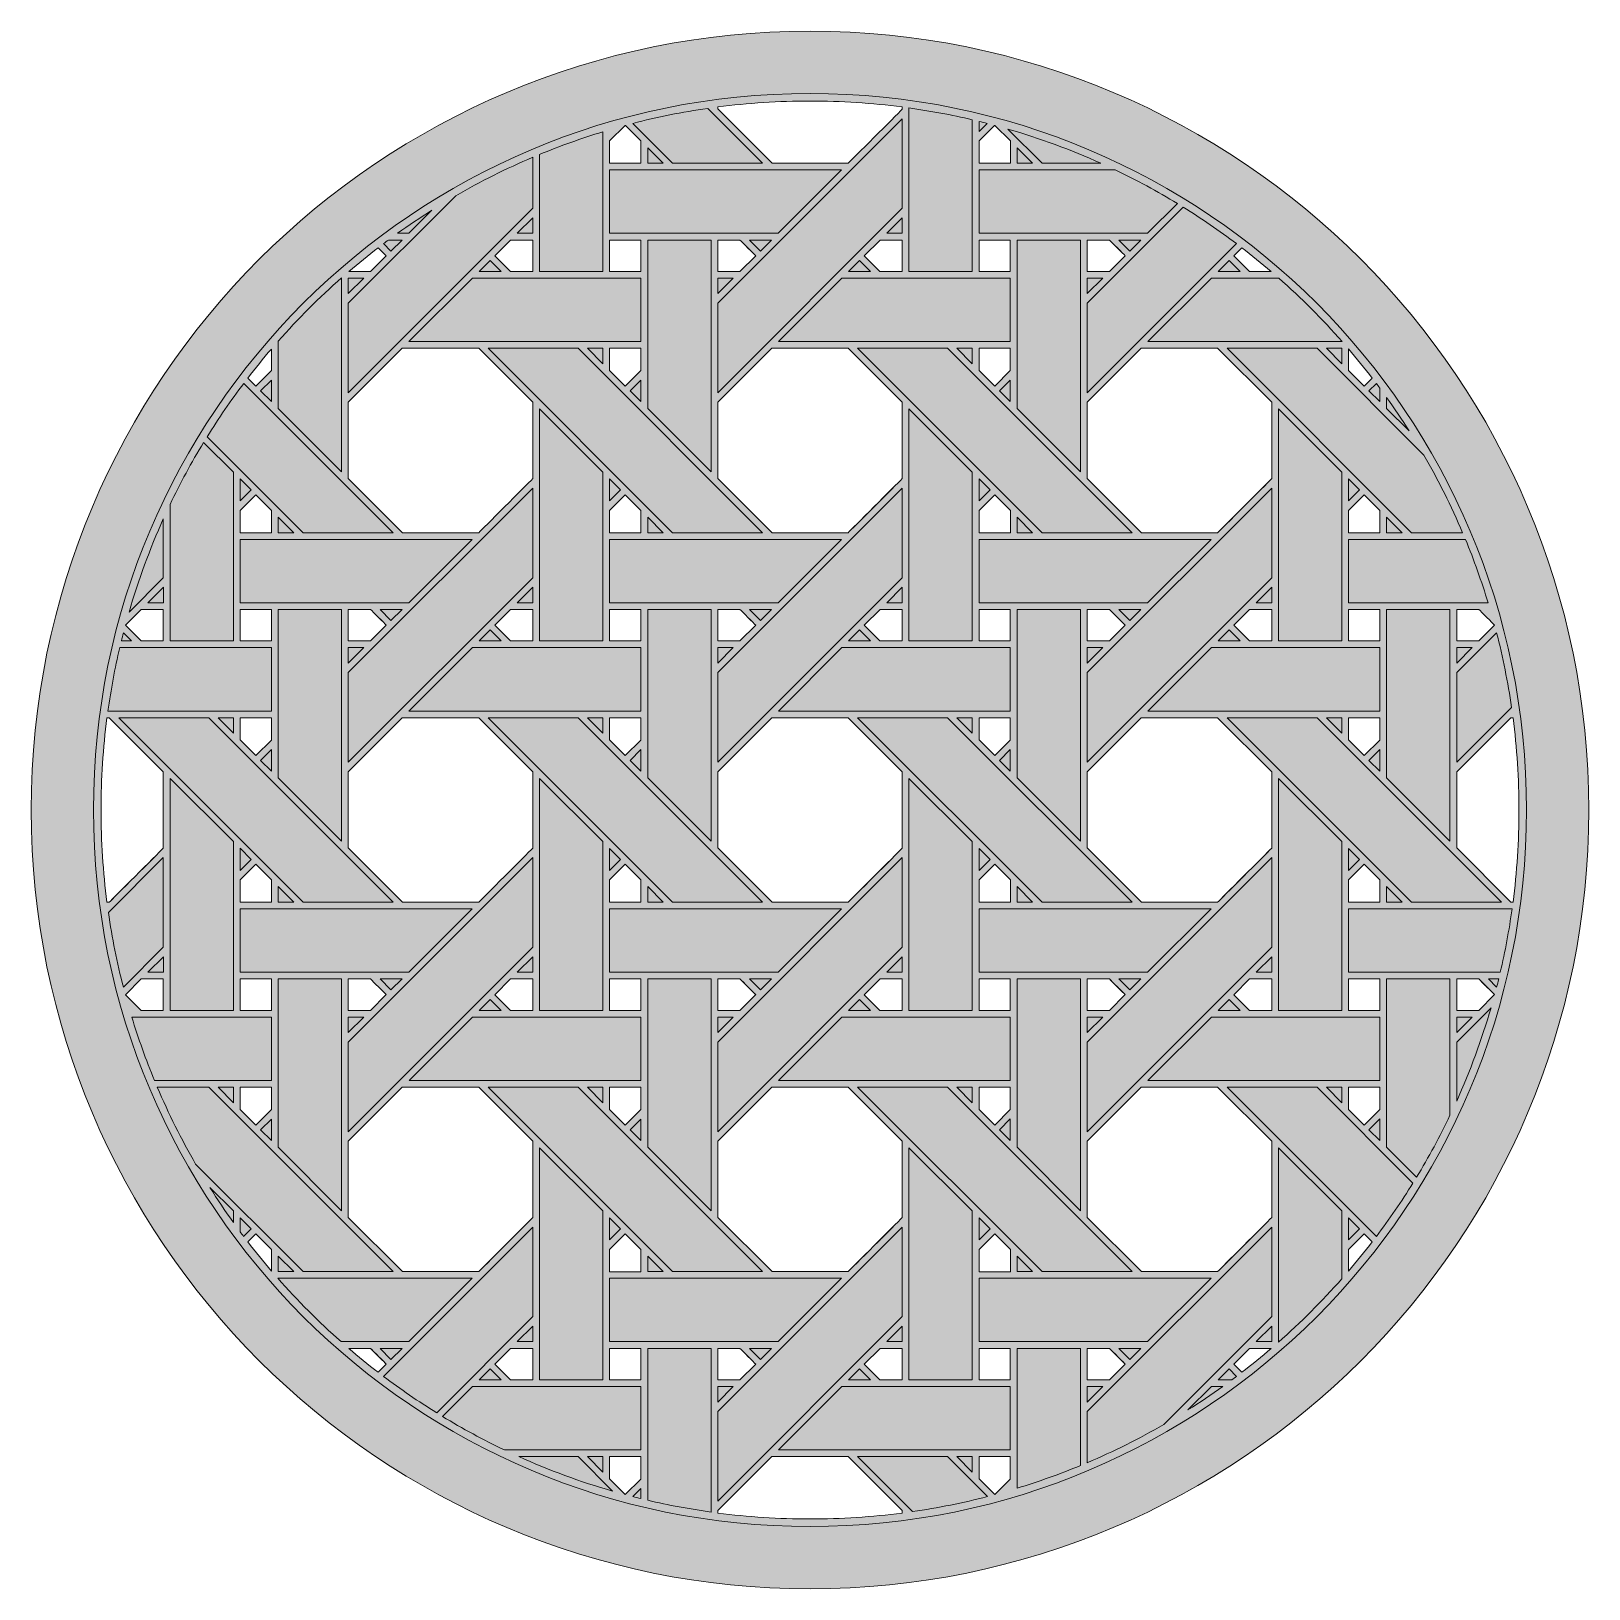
# Model space of a CAD drawing. Header units: inches. Extents: x 10.38 to 14.38, y 7.09 to 11.09.
import ezdxf

# ---------------------------------------------------------------- set-up
doc = ezdxf.new("R2010")
doc.units = ezdxf.units.IN
doc.header["$MEASUREMENT"] = 0
doc.layers.add('Design', color=7, linetype='Continuous', lineweight=0)

msp = doc.modelspace()

# ---------------------------------------------------------------- hatches: boundary and pattern name
at = {"layer": 'Design', "true_color": 0xdecaa5, "transparency": 33554687}
h = msp.add_hatch(color=9, dxfattribs=at)
h.dxf.hatch_style = 2
edge = h.paths.add_edge_path()
edge.add_spline(control_points=[(12.146, 7.2895), (12.146, 7.2895), (12.146, 7.2956), (12.146, 7.2956), (12.146, 7.2956), (12.2847, 7.4343), (12.2847, 7.4343), (12.2847, 7.4343), (12.4809, 7.4343), (12.4809, 7.4343), (12.4809, 7.4343), (12.6197, 7.2956), (12.6197, 7.2956), (12.6197, 7.2956), (12.6197, 7.2895), (12.6197, 7.2895), (12.5422, 7.2794), (12.4631, 7.2742), (12.3829, 7.2742), (12.3026, 7.2742), (12.2235, 7.2794), (12.146, 7.2895)], knot_values=[0, 0, 0, 0, 1, 1, 1, 2, 2, 2, 3, 3, 3, 4, 4, 4, 5, 5, 5, 6, 6, 6, 7, 7, 7, 7], degree=3, periodic=0)
edge = h.paths.add_edge_path()
edge.add_spline(control_points=[(12.6197, 10.9), (12.6197, 10.9), (12.6197, 10.8943), (12.6197, 10.8943), (12.6019, 10.8764), (12.49, 10.7647), (12.481, 10.7556), (12.481, 10.7556), (12.2853, 10.7556), (12.2853, 10.7556), (12.2853, 10.7556), (12.146, 10.8949), (12.146, 10.8949), (12.146, 10.8949), (12.146, 10.9), (12.146, 10.9), (12.2235, 10.9101), (12.3026, 10.9153), (12.3829, 10.9153), (12.4631, 10.9153), (12.5422, 10.9101), (12.6197, 10.9)], knot_values=[0, 0, 0, 0, 1, 1, 1, 2, 2, 2, 3, 3, 3, 4, 4, 4, 5, 5, 5, 6, 6, 6, 7, 7, 7, 7], degree=3, periodic=0)
edge = h.paths.add_edge_path()
edge.add_spline(control_points=[(14.1827, 8.8582), (14.1827, 8.8582), (14.0435, 8.9974), (14.0435, 8.9974), (14.0435, 8.9974), (14.0435, 9.1931), (14.0435, 9.1931), (14.0435, 9.1931), (14.1822, 9.3318), (14.1822, 9.3318), (14.1822, 9.3318), (14.1881, 9.3318), (14.1881, 9.3318), (14.1982, 9.2542), (14.2034, 9.1751), (14.2034, 9.0948), (14.2034, 9.0146), (14.1982, 8.9356), (14.1882, 8.8582), (14.1882, 8.8582), (14.1827, 8.8582), (14.1827, 8.8582)], knot_values=[0, 0, 0, 0, 1, 1, 1, 2, 2, 2, 3, 3, 3, 4, 4, 4, 5, 5, 5, 6, 6, 6, 7, 7, 7, 7], degree=3, periodic=0)
edge = h.paths.add_edge_path()
edge.add_spline(control_points=[(13.7656, 7.9106), (13.7656, 7.9106), (13.7656, 7.9665), (13.7656, 7.9665), (13.7656, 7.9665), (13.806, 8.0068), (13.806, 8.0068), (13.806, 8.0068), (13.8268, 7.986), (13.8268, 7.986), (13.8071, 7.9603), (13.7867, 7.9352), (13.7656, 7.9106)], knot_values=[0, 0, 0, 0, 1, 1, 1, 2, 2, 2, 3, 3, 3, 4, 4, 4, 4], degree=3, periodic=0)
edge = h.paths.add_edge_path()
edge.add_spline(control_points=[(13.471, 7.6718), (13.471, 7.6718), (13.5114, 7.7122), (13.5114, 7.7122), (13.5114, 7.7122), (13.5673, 7.7122), (13.5673, 7.7122), (13.5427, 7.6911), (13.5175, 7.6707), (13.4918, 7.6509), (13.4918, 7.6509), (13.471, 7.6718), (13.471, 7.6718)], knot_values=[0, 0, 0, 0, 1, 1, 1, 2, 2, 2, 3, 3, 3, 4, 4, 4, 4], degree=3, periodic=0)
edge = h.paths.add_edge_path()
edge.add_spline(control_points=[(12.5627, 7.7122), (12.5627, 7.7122), (12.6197, 7.7122), (12.6197, 7.7122), (12.6197, 7.7122), (12.6197, 7.6314), (12.6197, 7.6314), (12.6197, 7.6314), (12.5626, 7.6314), (12.5626, 7.6314), (12.5626, 7.6314), (12.5222, 7.6718), (12.5222, 7.6718), (12.5222, 7.6718), (12.5627, 7.7122), (12.5627, 7.7122)], knot_values=[0, 0, 0, 0, 1, 1, 1, 2, 2, 2, 3, 3, 3, 4, 4, 4, 5, 5, 5, 5], degree=3, periodic=0)
edge = h.paths.add_edge_path()
edge.add_spline(control_points=[(12.146, 8.0487), (12.146, 8.0487), (12.146, 8.2443), (12.146, 8.2443), (12.146, 8.2443), (12.2847, 8.3831), (12.2847, 8.3831), (12.2847, 8.3831), (12.4809, 8.3831), (12.4809, 8.3831), (12.4809, 8.3831), (12.6197, 8.2443), (12.6197, 8.2443), (12.6197, 8.2443), (12.6197, 8.0481), (12.6197, 8.0481), (12.6019, 8.0302), (12.49, 7.9185), (12.481, 7.9094), (12.481, 7.9094), (12.2853, 7.9094), (12.2853, 7.9094), (12.2853, 7.9094), (12.146, 8.0487), (12.146, 8.0487)], knot_values=[0, 0, 0, 0, 1, 1, 1, 2, 2, 2, 3, 3, 3, 4, 4, 4, 5, 5, 5, 6, 6, 6, 7, 7, 7, 8, 8, 8, 8], degree=3, periodic=0)
edge = h.paths.add_edge_path()
edge.add_spline(control_points=[(12.146, 7.7122), (12.146, 7.7122), (12.2031, 7.7122), (12.2031, 7.7122), (12.2082, 7.7071), (12.239, 7.6763), (12.2434, 7.6719), (12.2434, 7.6719), (12.203, 7.6314), (12.203, 7.6314), (12.203, 7.6314), (12.146, 7.6314), (12.146, 7.6314), (12.146, 7.6314), (12.146, 7.7122), (12.146, 7.7122)], knot_values=[0, 0, 0, 0, 1, 1, 1, 2, 2, 2, 3, 3, 3, 4, 4, 4, 5, 5, 5, 5], degree=3, periodic=0)
edge = h.paths.add_edge_path()
edge.add_spline(control_points=[(12.203, 10.4776), (12.203, 10.4776), (12.146, 10.4776), (12.146, 10.4776), (12.146, 10.4776), (12.146, 10.5584), (12.146, 10.5584), (12.146, 10.5584), (12.2031, 10.5584), (12.2031, 10.5584), (12.2082, 10.5533), (12.239, 10.5225), (12.2434, 10.5181), (12.2434, 10.5181), (12.203, 10.4776), (12.203, 10.4776)], knot_values=[0, 0, 0, 0, 1, 1, 1, 2, 2, 2, 3, 3, 3, 4, 4, 4, 5, 5, 5, 5], degree=3, periodic=0)
edge = h.paths.add_edge_path()
edge.add_spline(control_points=[(12.5222, 10.518), (12.5222, 10.518), (12.5627, 10.5584), (12.5627, 10.5584), (12.5627, 10.5584), (12.6197, 10.5584), (12.6197, 10.5584), (12.6197, 10.5584), (12.6197, 10.4776), (12.6197, 10.4776), (12.6197, 10.4776), (12.5626, 10.4776), (12.5626, 10.4776), (12.5626, 10.4776), (12.5222, 10.518), (12.5222, 10.518)], knot_values=[0, 0, 0, 0, 1, 1, 1, 2, 2, 2, 3, 3, 3, 4, 4, 4, 5, 5, 5, 5], degree=3, periodic=0)
edge = h.paths.add_edge_path()
edge.add_spline(control_points=[(12.6197, 10.1418), (12.6197, 10.1418), (12.6197, 9.9456), (12.6197, 9.9456), (12.6019, 9.9277), (12.49, 9.8159), (12.481, 9.8069), (12.481, 9.8069), (12.2853, 9.8069), (12.2853, 9.8069), (12.2853, 9.8069), (12.146, 9.9462), (12.146, 9.9462), (12.146, 9.9462), (12.146, 10.1418), (12.146, 10.1418), (12.146, 10.1418), (12.2847, 10.2805), (12.2847, 10.2805), (12.2847, 10.2805), (12.4809, 10.2805), (12.4809, 10.2805), (12.4809, 10.2805), (12.6197, 10.1418), (12.6197, 10.1418)], knot_values=[0, 0, 0, 0, 1, 1, 1, 2, 2, 2, 3, 3, 3, 4, 4, 4, 5, 5, 5, 6, 6, 6, 7, 7, 7, 8, 8, 8, 8], degree=3, periodic=0)
edge = h.paths.add_edge_path()
edge.add_spline(control_points=[(12.5626, 9.5289), (12.5626, 9.5289), (12.5222, 9.5693), (12.5222, 9.5693), (12.5222, 9.5693), (12.5627, 9.6097), (12.5627, 9.6097), (12.5627, 9.6097), (12.6197, 9.6097), (12.6197, 9.6097), (12.6197, 9.6097), (12.6197, 9.5289), (12.6197, 9.5289), (12.6197, 9.5289), (12.5626, 9.5289), (12.5626, 9.5289)], knot_values=[0, 0, 0, 0, 1, 1, 1, 2, 2, 2, 3, 3, 3, 4, 4, 4, 5, 5, 5, 5], degree=3, periodic=0)
edge = h.paths.add_edge_path()
edge.add_spline(control_points=[(12.5627, 8.661), (12.5627, 8.661), (12.6197, 8.661), (12.6197, 8.661), (12.6197, 8.661), (12.6197, 8.5802), (12.6197, 8.5802), (12.6197, 8.5802), (12.5626, 8.5802), (12.5626, 8.5802), (12.5626, 8.5802), (12.5222, 8.6205), (12.5222, 8.6205), (12.5222, 8.6205), (12.5627, 8.661), (12.5627, 8.661)], knot_values=[0, 0, 0, 0, 1, 1, 1, 2, 2, 2, 3, 3, 3, 4, 4, 4, 5, 5, 5, 5], degree=3, periodic=0)
edge = h.paths.add_edge_path()
edge.add_spline(control_points=[(12.146, 9.5289), (12.146, 9.5289), (12.146, 9.6097), (12.146, 9.6097), (12.146, 9.6097), (12.2031, 9.6097), (12.2031, 9.6097), (12.2082, 9.6046), (12.239, 9.5738), (12.2434, 9.5693), (12.2434, 9.5693), (12.203, 9.5289), (12.203, 9.5289), (12.203, 9.5289), (12.146, 9.5289), (12.146, 9.5289)], knot_values=[0, 0, 0, 0, 1, 1, 1, 2, 2, 2, 3, 3, 3, 4, 4, 4, 5, 5, 5, 5], degree=3, periodic=0)
edge = h.paths.add_edge_path()
edge.add_spline(control_points=[(12.2434, 8.6206), (12.2434, 8.6206), (12.203, 8.5802), (12.203, 8.5802), (12.203, 8.5802), (12.146, 8.5802), (12.146, 8.5802), (12.146, 8.5802), (12.146, 8.6609), (12.146, 8.6609), (12.146, 8.6609), (12.2031, 8.6609), (12.2031, 8.6609), (12.2082, 8.6558), (12.239, 8.625), (12.2434, 8.6206)], knot_values=[0, 0, 0, 0, 1, 1, 1, 2, 2, 2, 3, 3, 3, 4, 4, 4, 5, 5, 5, 5], degree=3, periodic=0)
edge = h.paths.add_edge_path()
edge.add_spline(control_points=[(12.146, 8.9974), (12.146, 8.9974), (12.146, 9.1931), (12.146, 9.1931), (12.146, 9.1931), (12.2847, 9.3318), (12.2847, 9.3318), (12.2847, 9.3318), (12.4809, 9.3318), (12.4809, 9.3318), (12.4809, 9.3318), (12.6197, 9.1931), (12.6197, 9.1931), (12.6197, 9.1931), (12.6197, 8.9969), (12.6197, 8.9969), (12.6019, 8.9789), (12.49, 8.8672), (12.481, 8.8582), (12.481, 8.8582), (12.2853, 8.8582), (12.2853, 8.8582), (12.2853, 8.8582), (12.146, 8.9974), (12.146, 8.9974)], knot_values=[0, 0, 0, 0, 1, 1, 1, 2, 2, 2, 3, 3, 3, 4, 4, 4, 5, 5, 5, 6, 6, 6, 7, 7, 7, 8, 8, 8, 8], degree=3, periodic=0)
edge = h.paths.add_edge_path()
edge.add_spline(control_points=[(12.8169, 9.8067), (12.8169, 9.8067), (12.8169, 9.864), (12.8169, 9.864), (12.8169, 9.864), (12.8572, 9.9043), (12.8572, 9.9043), (12.8572, 9.9043), (12.8976, 9.864), (12.8976, 9.864), (12.8976, 9.864), (12.8976, 9.8067), (12.8976, 9.8067), (12.8976, 9.8067), (12.8169, 9.8067), (12.8169, 9.8067)], knot_values=[0, 0, 0, 0, 1, 1, 1, 2, 2, 2, 3, 3, 3, 4, 4, 4, 5, 5, 5, 5], degree=3, periodic=0)
edge = h.paths.add_edge_path()
edge.add_spline(control_points=[(12.8169, 8.8579), (12.8169, 8.8579), (12.8169, 8.9152), (12.8169, 8.9152), (12.8169, 8.9152), (12.8572, 8.9556), (12.8572, 8.9556), (12.8572, 8.9556), (12.8976, 8.9152), (12.8976, 8.9152), (12.8976, 8.9152), (12.8976, 8.8579), (12.8976, 8.8579), (12.8976, 8.8579), (12.8169, 8.8579), (12.8169, 8.8579)], knot_values=[0, 0, 0, 0, 1, 1, 1, 2, 2, 2, 3, 3, 3, 4, 4, 4, 5, 5, 5, 5], degree=3, periodic=0)
edge = h.paths.add_edge_path()
edge.add_spline(control_points=[(12.8169, 7.9092), (12.8169, 7.9092), (12.8169, 7.9665), (12.8169, 7.9665), (12.8169, 7.9665), (12.8572, 8.0068), (12.8572, 8.0068), (12.8572, 8.0068), (12.8976, 7.9665), (12.8976, 7.9665), (12.8976, 7.9665), (12.8976, 7.9092), (12.8976, 7.9092), (12.8976, 7.9092), (12.8169, 7.9092), (12.8169, 7.9092)], knot_values=[0, 0, 0, 0, 1, 1, 1, 2, 2, 2, 3, 3, 3, 4, 4, 4, 5, 5, 5, 5], degree=3, periodic=0)
edge = h.paths.add_edge_path()
edge.add_spline(control_points=[(12.8971, 7.4343), (12.8971, 7.4343), (12.8971, 7.3767), (12.8971, 7.3767), (12.8971, 7.3767), (12.8572, 7.3368), (12.8572, 7.3368), (12.8572, 7.3368), (12.8169, 7.3771), (12.8169, 7.3771), (12.8169, 7.3771), (12.8169, 7.4343), (12.8169, 7.4343), (12.8169, 7.4343), (12.8971, 7.4343), (12.8971, 7.4343)], knot_values=[0, 0, 0, 0, 1, 1, 1, 2, 2, 2, 3, 3, 3, 4, 4, 4, 5, 5, 5, 5], degree=3, periodic=0)
edge = h.paths.add_edge_path()
edge.add_spline(control_points=[(12.8169, 7.6314), (12.8169, 7.6314), (12.8169, 7.7122), (12.8169, 7.7122), (12.8169, 7.7122), (12.8971, 7.7122), (12.8971, 7.7122), (12.8971, 7.7122), (12.8971, 7.6314), (12.8971, 7.6314), (12.8971, 7.6314), (12.8169, 7.6314), (12.8169, 7.6314)], knot_values=[0, 0, 0, 0, 1, 1, 1, 2, 2, 2, 3, 3, 3, 4, 4, 4, 4], degree=3, periodic=0)
edge = h.paths.add_edge_path()
edge.add_spline(control_points=[(12.8971, 8.3831), (12.8971, 8.3831), (12.8971, 8.3255), (12.8971, 8.3255), (12.8971, 8.3255), (12.8572, 8.2855), (12.8572, 8.2855), (12.8572, 8.2855), (12.8169, 8.3259), (12.8169, 8.3259), (12.8169, 8.3259), (12.8169, 8.3831), (12.8169, 8.3831), (12.8169, 8.3831), (12.8971, 8.3831), (12.8971, 8.3831)], knot_values=[0, 0, 0, 0, 1, 1, 1, 2, 2, 2, 3, 3, 3, 4, 4, 4, 5, 5, 5, 5], degree=3, periodic=0)
edge = h.paths.add_edge_path()
edge.add_spline(control_points=[(12.8169, 8.6609), (12.8169, 8.6609), (12.8971, 8.6609), (12.8971, 8.6609), (12.8971, 8.6609), (12.8971, 8.5802), (12.8971, 8.5802), (12.8971, 8.5802), (12.8169, 8.5802), (12.8169, 8.5802), (12.8169, 8.5802), (12.8169, 8.6609), (12.8169, 8.6609)], knot_values=[0, 0, 0, 0, 1, 1, 1, 2, 2, 2, 3, 3, 3, 4, 4, 4, 4], degree=3, periodic=0)
edge = h.paths.add_edge_path()
edge.add_spline(control_points=[(12.8971, 9.3318), (12.8971, 9.3318), (12.8971, 9.2742), (12.8971, 9.2742), (12.8971, 9.2742), (12.8572, 9.2343), (12.8572, 9.2343), (12.8572, 9.2343), (12.8169, 9.2746), (12.8169, 9.2746), (12.8169, 9.2746), (12.8169, 9.3318), (12.8169, 9.3318), (12.8169, 9.3318), (12.8971, 9.3318), (12.8971, 9.3318)], knot_values=[0, 0, 0, 0, 1, 1, 1, 2, 2, 2, 3, 3, 3, 4, 4, 4, 5, 5, 5, 5], degree=3, periodic=0)
edge = h.paths.add_edge_path()
edge.add_spline(control_points=[(12.8169, 9.6097), (12.8169, 9.6097), (12.8971, 9.6097), (12.8971, 9.6097), (12.8971, 9.6097), (12.8971, 9.5289), (12.8971, 9.5289), (12.8971, 9.5289), (12.8169, 9.5289), (12.8169, 9.5289), (12.8169, 9.5289), (12.8169, 9.6097), (12.8169, 9.6097)], knot_values=[0, 0, 0, 0, 1, 1, 1, 2, 2, 2, 3, 3, 3, 4, 4, 4, 4], degree=3, periodic=0)
edge = h.paths.add_edge_path()
edge.add_spline(control_points=[(12.8169, 10.4776), (12.8169, 10.4776), (12.8169, 10.5584), (12.8169, 10.5584), (12.8169, 10.5584), (12.8971, 10.5584), (12.8971, 10.5584), (12.8971, 10.5584), (12.8971, 10.4776), (12.8971, 10.4776), (12.8971, 10.4776), (12.8169, 10.4776), (12.8169, 10.4776)], knot_values=[0, 0, 0, 0, 1, 1, 1, 2, 2, 2, 3, 3, 3, 4, 4, 4, 4], degree=3, periodic=0)
edge = h.paths.add_edge_path()
edge.add_spline(control_points=[(12.8971, 10.2806), (12.8971, 10.2806), (12.8971, 10.223), (12.8971, 10.223), (12.8971, 10.223), (12.8572, 10.183), (12.8572, 10.183), (12.8572, 10.183), (12.8169, 10.2233), (12.8169, 10.2233), (12.8169, 10.2233), (12.8169, 10.2806), (12.8169, 10.2806), (12.8169, 10.2806), (12.8971, 10.2806), (12.8971, 10.2806)], knot_values=[0, 0, 0, 0, 1, 1, 1, 2, 2, 2, 3, 3, 3, 4, 4, 4, 5, 5, 5, 5], degree=3, periodic=0)
edge = h.paths.add_edge_path()
edge.add_spline(control_points=[(13.5669, 10.4776), (13.5669, 10.4776), (13.5113, 10.4776), (13.5113, 10.4776), (13.5113, 10.4776), (13.471, 10.518), (13.471, 10.518), (13.471, 10.518), (13.4917, 10.5387), (13.4917, 10.5387), (13.5173, 10.519), (13.5424, 10.4986), (13.5669, 10.4776)], knot_values=[0, 0, 0, 0, 1, 1, 1, 2, 2, 2, 3, 3, 3, 4, 4, 4, 4], degree=3, periodic=0)
edge = h.paths.add_edge_path()
edge.add_spline(control_points=[(13.5684, 9.5289), (13.5684, 9.5289), (13.5113, 9.5289), (13.5113, 9.5289), (13.5113, 9.5289), (13.471, 9.5693), (13.471, 9.5693), (13.471, 9.5693), (13.5114, 9.6097), (13.5114, 9.6097), (13.5114, 9.6097), (13.5684, 9.6097), (13.5684, 9.6097), (13.5684, 9.6097), (13.5684, 9.5289), (13.5684, 9.5289)], knot_values=[0, 0, 0, 0, 1, 1, 1, 2, 2, 2, 3, 3, 3, 4, 4, 4, 5, 5, 5, 5], degree=3, periodic=0)
edge = h.paths.add_edge_path()
edge.add_spline(control_points=[(13.1518, 8.6609), (13.157, 8.6558), (13.1877, 8.625), (13.1922, 8.6206), (13.1922, 8.6206), (13.1517, 8.5802), (13.1517, 8.5802), (13.1517, 8.5802), (13.0948, 8.5802), (13.0948, 8.5802), (13.0948, 8.5802), (13.0948, 8.6609), (13.0948, 8.6609), (13.0948, 8.6609), (13.1518, 8.6609), (13.1518, 8.6609)], knot_values=[0, 0, 0, 0, 1, 1, 1, 2, 2, 2, 3, 3, 3, 4, 4, 4, 5, 5, 5, 5], degree=3, periodic=0)
edge = h.paths.add_edge_path()
edge.add_spline(control_points=[(13.5684, 8.661), (13.5684, 8.661), (13.5684, 8.5802), (13.5684, 8.5802), (13.5684, 8.5802), (13.5113, 8.5802), (13.5113, 8.5802), (13.5113, 8.5802), (13.471, 8.6205), (13.471, 8.6205), (13.471, 8.6205), (13.5114, 8.661), (13.5114, 8.661), (13.5114, 8.661), (13.5684, 8.661), (13.5684, 8.661)], knot_values=[0, 0, 0, 0, 1, 1, 1, 2, 2, 2, 3, 3, 3, 4, 4, 4, 5, 5, 5, 5], degree=3, periodic=0)
edge = h.paths.add_edge_path()
edge.add_spline(control_points=[(13.2335, 9.3318), (13.2335, 9.3318), (13.4297, 9.3318), (13.4297, 9.3318), (13.4297, 9.3318), (13.5684, 9.1931), (13.5684, 9.1931), (13.5684, 9.1931), (13.5684, 8.9969), (13.5684, 8.9969), (13.5506, 8.9789), (13.4387, 8.8672), (13.4297, 8.8582), (13.4297, 8.8582), (13.234, 8.8582), (13.234, 8.8582), (13.234, 8.8582), (13.0948, 8.9974), (13.0948, 8.9974), (13.0948, 8.9974), (13.0948, 9.1931), (13.0948, 9.1931), (13.0948, 9.1931), (13.2335, 9.3318), (13.2335, 9.3318)], knot_values=[0, 0, 0, 0, 1, 1, 1, 2, 2, 2, 3, 3, 3, 4, 4, 4, 5, 5, 5, 6, 6, 6, 7, 7, 7, 8, 8, 8, 8], degree=3, periodic=0)
edge = h.paths.add_edge_path()
edge.add_spline(control_points=[(13.1518, 9.6097), (13.157, 9.6046), (13.1877, 9.5738), (13.1922, 9.5693), (13.1922, 9.5693), (13.1517, 9.5289), (13.1517, 9.5289), (13.1517, 9.5289), (13.0948, 9.5289), (13.0948, 9.5289), (13.0948, 9.5289), (13.0948, 9.6097), (13.0948, 9.6097), (13.0948, 9.6097), (13.1518, 9.6097), (13.1518, 9.6097)], knot_values=[0, 0, 0, 0, 1, 1, 1, 2, 2, 2, 3, 3, 3, 4, 4, 4, 5, 5, 5, 5], degree=3, periodic=0)
edge = h.paths.add_edge_path()
edge.add_spline(control_points=[(13.0948, 10.4776), (13.0948, 10.4776), (13.0948, 10.5584), (13.0948, 10.5584), (13.0948, 10.5584), (13.1518, 10.5584), (13.1518, 10.5584), (13.157, 10.5533), (13.1877, 10.5225), (13.1922, 10.5181), (13.1922, 10.5181), (13.1517, 10.4776), (13.1517, 10.4776), (13.1517, 10.4776), (13.0948, 10.4776), (13.0948, 10.4776)], knot_values=[0, 0, 0, 0, 1, 1, 1, 2, 2, 2, 3, 3, 3, 4, 4, 4, 5, 5, 5, 5], degree=3, periodic=0)
edge = h.paths.add_edge_path()
edge.add_spline(control_points=[(13.2335, 10.2805), (13.2335, 10.2805), (13.4297, 10.2805), (13.4297, 10.2805), (13.4297, 10.2805), (13.5684, 10.1418), (13.5684, 10.1418), (13.5684, 10.1418), (13.5684, 9.9456), (13.5684, 9.9456), (13.5506, 9.9277), (13.4387, 9.8159), (13.4297, 9.8069), (13.4297, 9.8069), (13.234, 9.8069), (13.234, 9.8069), (13.234, 9.8069), (13.0948, 9.9462), (13.0948, 9.9462), (13.0948, 9.9462), (13.0948, 10.1418), (13.0948, 10.1418), (13.0948, 10.1418), (13.2335, 10.2805), (13.2335, 10.2805)], knot_values=[0, 0, 0, 0, 1, 1, 1, 2, 2, 2, 3, 3, 3, 4, 4, 4, 5, 5, 5, 6, 6, 6, 7, 7, 7, 8, 8, 8, 8], degree=3, periodic=0)
edge = h.paths.add_edge_path()
edge.add_spline(control_points=[(13.1922, 7.6719), (13.1922, 7.6719), (13.1517, 7.6314), (13.1517, 7.6314), (13.1517, 7.6314), (13.0948, 7.6314), (13.0948, 7.6314), (13.0948, 7.6314), (13.0948, 7.7122), (13.0948, 7.7122), (13.0948, 7.7122), (13.1518, 7.7122), (13.1518, 7.7122), (13.157, 7.7071), (13.1877, 7.6763), (13.1922, 7.6719)], knot_values=[0, 0, 0, 0, 1, 1, 1, 2, 2, 2, 3, 3, 3, 4, 4, 4, 5, 5, 5, 5], degree=3, periodic=0)
edge = h.paths.add_edge_path()
edge.add_spline(control_points=[(13.0948, 8.0487), (13.0948, 8.0487), (13.0948, 8.2443), (13.0948, 8.2443), (13.0948, 8.2443), (13.2335, 8.3831), (13.2335, 8.3831), (13.2335, 8.3831), (13.4297, 8.3831), (13.4297, 8.3831), (13.4297, 8.3831), (13.5684, 8.2443), (13.5684, 8.2443), (13.5684, 8.2443), (13.5684, 8.0481), (13.5684, 8.0481), (13.5506, 8.0302), (13.4387, 7.9185), (13.4297, 7.9094), (13.4297, 7.9094), (13.234, 7.9094), (13.234, 7.9094), (13.234, 7.9094), (13.0948, 8.0487), (13.0948, 8.0487)], knot_values=[0, 0, 0, 0, 1, 1, 1, 2, 2, 2, 3, 3, 3, 4, 4, 4, 5, 5, 5, 6, 6, 6, 7, 7, 7, 8, 8, 8, 8], degree=3, periodic=0)
edge = h.paths.add_edge_path()
edge.add_spline(control_points=[(13.8267, 10.2037), (13.8267, 10.2037), (13.8059, 10.183), (13.8059, 10.183), (13.8059, 10.183), (13.7656, 10.2233), (13.7656, 10.2233), (13.7656, 10.2233), (13.7656, 10.2789), (13.7656, 10.2789), (13.7866, 10.2544), (13.807, 10.2293), (13.8267, 10.2037)], knot_values=[0, 0, 0, 0, 1, 1, 1, 2, 2, 2, 3, 3, 3, 4, 4, 4, 4], degree=3, periodic=0)
edge = h.paths.add_edge_path()
edge.add_spline(control_points=[(13.7656, 9.8067), (13.7656, 9.8067), (13.7656, 9.864), (13.7656, 9.864), (13.7656, 9.864), (13.806, 9.9043), (13.806, 9.9043), (13.806, 9.9043), (13.8463, 9.864), (13.8463, 9.864), (13.8463, 9.864), (13.8463, 9.8067), (13.8463, 9.8067), (13.8463, 9.8067), (13.7656, 9.8067), (13.7656, 9.8067)], knot_values=[0, 0, 0, 0, 1, 1, 1, 2, 2, 2, 3, 3, 3, 4, 4, 4, 5, 5, 5, 5], degree=3, periodic=0)
edge = h.paths.add_edge_path()
edge.add_spline(control_points=[(13.7656, 8.8579), (13.7656, 8.8579), (13.7656, 8.9152), (13.7656, 8.9152), (13.7656, 8.9152), (13.806, 8.9556), (13.806, 8.9556), (13.806, 8.9556), (13.8463, 8.9152), (13.8463, 8.9152), (13.8463, 8.9152), (13.8463, 8.8579), (13.8463, 8.8579), (13.8463, 8.8579), (13.7656, 8.8579), (13.7656, 8.8579)], knot_values=[0, 0, 0, 0, 1, 1, 1, 2, 2, 2, 3, 3, 3, 4, 4, 4, 5, 5, 5, 5], degree=3, periodic=0)
edge = h.paths.add_edge_path()
edge.add_spline(control_points=[(13.8459, 8.3831), (13.8459, 8.3831), (13.8459, 8.3255), (13.8459, 8.3255), (13.8459, 8.3255), (13.8059, 8.2855), (13.8059, 8.2855), (13.8059, 8.2855), (13.7656, 8.3259), (13.7656, 8.3259), (13.7656, 8.3259), (13.7656, 8.3831), (13.7656, 8.3831), (13.7656, 8.3831), (13.8459, 8.3831), (13.8459, 8.3831)], knot_values=[0, 0, 0, 0, 1, 1, 1, 2, 2, 2, 3, 3, 3, 4, 4, 4, 5, 5, 5, 5], degree=3, periodic=0)
edge = h.paths.add_edge_path()
edge.add_spline(control_points=[(13.7656, 8.5802), (13.7656, 8.5802), (13.7656, 8.6609), (13.7656, 8.6609), (13.7656, 8.6609), (13.8459, 8.6609), (13.8459, 8.6609), (13.8459, 8.6609), (13.8459, 8.5802), (13.8459, 8.5802), (13.8459, 8.5802), (13.7656, 8.5802), (13.7656, 8.5802)], knot_values=[0, 0, 0, 0, 1, 1, 1, 2, 2, 2, 3, 3, 3, 4, 4, 4, 4], degree=3, periodic=0)
edge = h.paths.add_edge_path()
edge.add_spline(control_points=[(13.7656, 9.5289), (13.7656, 9.5289), (13.7656, 9.6097), (13.7656, 9.6097), (13.7656, 9.6097), (13.8459, 9.6097), (13.8459, 9.6097), (13.8459, 9.6097), (13.8459, 9.5289), (13.8459, 9.5289), (13.8459, 9.5289), (13.7656, 9.5289), (13.7656, 9.5289)], knot_values=[0, 0, 0, 0, 1, 1, 1, 2, 2, 2, 3, 3, 3, 4, 4, 4, 4], degree=3, periodic=0)
edge = h.paths.add_edge_path()
edge.add_spline(control_points=[(13.8459, 9.3318), (13.8459, 9.3318), (13.8459, 9.2742), (13.8459, 9.2742), (13.8459, 9.2742), (13.806, 9.2343), (13.806, 9.2343), (13.806, 9.2343), (13.7656, 9.2746), (13.7656, 9.2746), (13.7656, 9.2746), (13.7656, 9.3318), (13.7656, 9.3318), (13.7656, 9.3318), (13.8459, 9.3318), (13.8459, 9.3318)], knot_values=[0, 0, 0, 0, 1, 1, 1, 2, 2, 2, 3, 3, 3, 4, 4, 4, 5, 5, 5, 5], degree=3, periodic=0)
edge = h.paths.add_edge_path()
edge.add_spline(control_points=[(14.0435, 8.6609), (14.0435, 8.6609), (14.1006, 8.6609), (14.1006, 8.6609), (14.1057, 8.6558), (14.1365, 8.625), (14.1409, 8.6206), (14.1409, 8.6206), (14.1005, 8.5802), (14.1005, 8.5802), (14.1005, 8.5802), (14.0435, 8.5802), (14.0435, 8.5802), (14.0435, 8.5802), (14.0435, 8.6609), (14.0435, 8.6609)], knot_values=[0, 0, 0, 0, 1, 1, 1, 2, 2, 2, 3, 3, 3, 4, 4, 4, 5, 5, 5, 5], degree=3, periodic=0)
edge = h.paths.add_edge_path()
edge.add_spline(control_points=[(14.1408, 9.5693), (14.1408, 9.5693), (14.1005, 9.5289), (14.1005, 9.5289), (14.1005, 9.5289), (14.0435, 9.5289), (14.0435, 9.5289), (14.0435, 9.5289), (14.0435, 9.6097), (14.0435, 9.6097), (14.0435, 9.6097), (14.1006, 9.6097), (14.1006, 9.6097), (14.1057, 9.6046), (14.1362, 9.5741), (14.1408, 9.5694), (14.1408, 9.5694), (14.1408, 9.5693), (14.1408, 9.5693)], knot_values=[0, 0, 0, 0, 1, 1, 1, 2, 2, 2, 3, 3, 3, 4, 4, 4, 5, 5, 5, 6, 6, 6, 6], degree=3, periodic=0)
edge = h.paths.add_edge_path()
edge.add_spline(control_points=[(12.8576, 10.8527), (12.8576, 10.8527), (12.8976, 10.8127), (12.8976, 10.8127), (12.8976, 10.8127), (12.8976, 10.7554), (12.8976, 10.7554), (12.8976, 10.7554), (12.8169, 10.7554), (12.8169, 10.7554), (12.8169, 10.7554), (12.8169, 10.8127), (12.8169, 10.8127), (12.8169, 10.8127), (12.857, 10.8528), (12.857, 10.8528), (12.8572, 10.8528), (12.8574, 10.8527), (12.8576, 10.8527)], knot_values=[0, 0, 0, 0, 1, 1, 1, 2, 2, 2, 3, 3, 3, 4, 4, 4, 5, 5, 5, 6, 6, 6, 6], degree=3, periodic=0)
edge = h.paths.add_edge_path()
edge.add_spline(control_points=[(11.1984, 7.7122), (11.1984, 7.7122), (11.2544, 7.7122), (11.2544, 7.7122), (11.2595, 7.7071), (11.2903, 7.6763), (11.2947, 7.6719), (11.2947, 7.6719), (11.2738, 7.651), (11.2738, 7.651), (11.2482, 7.6708), (11.223, 7.6911), (11.1984, 7.7122)], knot_values=[0, 0, 0, 0, 1, 1, 1, 2, 2, 2, 3, 3, 3, 4, 4, 4, 4], degree=3, periodic=0)
edge = h.paths.add_edge_path()
edge.add_spline(control_points=[(10.9389, 7.986), (10.9389, 7.986), (10.9598, 8.0068), (10.9598, 8.0068), (10.9598, 8.0068), (11.0001, 7.9665), (11.0001, 7.9665), (11.0001, 7.9665), (11.0001, 7.9106), (11.0001, 7.9106), (10.979, 7.9351), (10.9587, 7.9603), (10.9389, 7.986)], knot_values=[0, 0, 0, 0, 1, 1, 1, 2, 2, 2, 3, 3, 3, 4, 4, 4, 4], degree=3, periodic=0)
edge = h.paths.add_edge_path()
edge.add_spline(control_points=[(10.6248, 8.6205), (10.6248, 8.6205), (10.6652, 8.661), (10.6652, 8.661), (10.6652, 8.661), (10.7222, 8.661), (10.7222, 8.661), (10.7222, 8.661), (10.7222, 8.5802), (10.7222, 8.5802), (10.7222, 8.5802), (10.6651, 8.5802), (10.6651, 8.5802), (10.6651, 8.5802), (10.6248, 8.6205), (10.6248, 8.6205)], knot_values=[0, 0, 0, 0, 1, 1, 1, 2, 2, 2, 3, 3, 3, 4, 4, 4, 5, 5, 5, 5], degree=3, periodic=0)
edge = h.paths.add_edge_path()
edge.add_spline(control_points=[(10.9997, 10.2785), (10.9997, 10.2785), (10.9997, 10.223), (10.9997, 10.223), (10.9997, 10.223), (10.9597, 10.183), (10.9597, 10.183), (10.9597, 10.183), (10.939, 10.2037), (10.939, 10.2037), (10.9586, 10.2292), (10.9788, 10.2541), (10.9997, 10.2785)], knot_values=[0, 0, 0, 0, 1, 1, 1, 2, 2, 2, 3, 3, 3, 4, 4, 4, 4], degree=3, periodic=0)
edge = h.paths.add_edge_path()
edge.add_spline(control_points=[(10.9194, 9.8067), (10.9194, 9.8067), (10.9194, 9.864), (10.9194, 9.864), (10.9194, 9.864), (10.9598, 9.9043), (10.9598, 9.9043), (10.9598, 9.9043), (11.0001, 9.864), (11.0001, 9.864), (11.0001, 9.864), (11.0001, 9.8067), (11.0001, 9.8067), (11.0001, 9.8067), (10.9194, 9.8067), (10.9194, 9.8067)], knot_values=[0, 0, 0, 0, 1, 1, 1, 2, 2, 2, 3, 3, 3, 4, 4, 4, 5, 5, 5, 5], degree=3, periodic=0)
edge = h.paths.add_edge_path()
edge.add_spline(control_points=[(10.9194, 8.8579), (10.9194, 8.8579), (10.9194, 8.9152), (10.9194, 8.9152), (10.9194, 8.9152), (10.9598, 8.9556), (10.9598, 8.9556), (10.9598, 8.9556), (11.0001, 8.9152), (11.0001, 8.9152), (11.0001, 8.9152), (11.0001, 8.8579), (11.0001, 8.8579), (11.0001, 8.8579), (10.9194, 8.8579), (10.9194, 8.8579)], knot_values=[0, 0, 0, 0, 1, 1, 1, 2, 2, 2, 3, 3, 3, 4, 4, 4, 5, 5, 5, 5], degree=3, periodic=0)
edge = h.paths.add_edge_path()
edge.add_spline(control_points=[(10.9997, 8.3831), (10.9997, 8.3831), (10.9997, 8.3255), (10.9997, 8.3255), (10.9997, 8.3255), (10.9597, 8.2855), (10.9597, 8.2855), (10.9597, 8.2855), (10.9194, 8.3259), (10.9194, 8.3259), (10.9194, 8.3259), (10.9194, 8.3831), (10.9194, 8.3831), (10.9194, 8.3831), (10.9997, 8.3831), (10.9997, 8.3831)], knot_values=[0, 0, 0, 0, 1, 1, 1, 2, 2, 2, 3, 3, 3, 4, 4, 4, 5, 5, 5, 5], degree=3, periodic=0)
edge = h.paths.add_edge_path()
edge.add_spline(control_points=[(10.9194, 8.5802), (10.9194, 8.5802), (10.9194, 8.6609), (10.9194, 8.6609), (10.9194, 8.6609), (10.9997, 8.6609), (10.9997, 8.6609), (10.9997, 8.6609), (10.9997, 8.5802), (10.9997, 8.5802), (10.9997, 8.5802), (10.9194, 8.5802), (10.9194, 8.5802)], knot_values=[0, 0, 0, 0, 1, 1, 1, 2, 2, 2, 3, 3, 3, 4, 4, 4, 4], degree=3, periodic=0)
edge = h.paths.add_edge_path()
edge.add_spline(control_points=[(10.9194, 9.5289), (10.9194, 9.5289), (10.9194, 9.6097), (10.9194, 9.6097), (10.9194, 9.6097), (10.9997, 9.6097), (10.9997, 9.6097), (10.9997, 9.6097), (10.9997, 9.5289), (10.9997, 9.5289), (10.9997, 9.5289), (10.9194, 9.5289), (10.9194, 9.5289)], knot_values=[0, 0, 0, 0, 1, 1, 1, 2, 2, 2, 3, 3, 3, 4, 4, 4, 4], degree=3, periodic=0)
edge = h.paths.add_edge_path()
edge.add_spline(control_points=[(10.9997, 9.3318), (10.9997, 9.3318), (10.9997, 9.2742), (10.9997, 9.2742), (10.9997, 9.2742), (10.9597, 9.2343), (10.9597, 9.2343), (10.9597, 9.2343), (10.9194, 9.2746), (10.9194, 9.2746), (10.9194, 9.2746), (10.9194, 9.3318), (10.9194, 9.3318), (10.9194, 9.3318), (10.9997, 9.3318), (10.9997, 9.3318)], knot_values=[0, 0, 0, 0, 1, 1, 1, 2, 2, 2, 3, 3, 3, 4, 4, 4, 5, 5, 5, 5], degree=3, periodic=0)
edge = h.paths.add_edge_path()
edge.add_spline(control_points=[(11.2947, 10.5181), (11.2947, 10.5181), (11.2543, 10.4776), (11.2543, 10.4776), (11.2543, 10.4776), (11.1988, 10.4776), (11.1988, 10.4776), (11.2233, 10.4987), (11.2484, 10.519), (11.2741, 10.5387), (11.2741, 10.5387), (11.2947, 10.5181), (11.2947, 10.5181)], knot_values=[0, 0, 0, 0, 1, 1, 1, 2, 2, 2, 3, 3, 3, 4, 4, 4, 4], degree=3, periodic=0)
edge = h.paths.add_edge_path()
edge.add_spline(control_points=[(11.6139, 10.4776), (11.6139, 10.4776), (11.5735, 10.518), (11.5735, 10.518), (11.5735, 10.518), (11.6139, 10.5584), (11.6139, 10.5584), (11.6139, 10.5584), (11.671, 10.5584), (11.671, 10.5584), (11.671, 10.5584), (11.671, 10.4776), (11.671, 10.4776), (11.671, 10.4776), (11.6139, 10.4776), (11.6139, 10.4776)], knot_values=[0, 0, 0, 0, 1, 1, 1, 2, 2, 2, 3, 3, 3, 4, 4, 4, 5, 5, 5, 5], degree=3, periodic=0)
edge = h.paths.add_edge_path()
edge.add_spline(control_points=[(11.6139, 9.5289), (11.6139, 9.5289), (11.5735, 9.5693), (11.5735, 9.5693), (11.5735, 9.5693), (11.6139, 9.6097), (11.6139, 9.6097), (11.6139, 9.6097), (11.671, 9.6097), (11.671, 9.6097), (11.671, 9.6097), (11.671, 9.5289), (11.671, 9.5289), (11.671, 9.5289), (11.6139, 9.5289), (11.6139, 9.5289)], knot_values=[0, 0, 0, 0, 1, 1, 1, 2, 2, 2, 3, 3, 3, 4, 4, 4, 5, 5, 5, 5], degree=3, periodic=0)
edge = h.paths.add_edge_path()
edge.add_spline(control_points=[(11.6139, 8.5802), (11.6139, 8.5802), (11.5735, 8.6205), (11.5735, 8.6205), (11.5735, 8.6205), (11.6139, 8.661), (11.6139, 8.661), (11.6139, 8.661), (11.671, 8.661), (11.671, 8.661), (11.671, 8.661), (11.671, 8.5802), (11.671, 8.5802), (11.671, 8.5802), (11.6139, 8.5802), (11.6139, 8.5802)], knot_values=[0, 0, 0, 0, 1, 1, 1, 2, 2, 2, 3, 3, 3, 4, 4, 4, 5, 5, 5, 5], degree=3, periodic=0)
edge = h.paths.add_edge_path()
edge.add_spline(control_points=[(11.6139, 7.7122), (11.6139, 7.7122), (11.671, 7.7122), (11.671, 7.7122), (11.671, 7.7122), (11.671, 7.6314), (11.671, 7.6314), (11.671, 7.6314), (11.6139, 7.6314), (11.6139, 7.6314), (11.6139, 7.6314), (11.5735, 7.6718), (11.5735, 7.6718), (11.5735, 7.6718), (11.6139, 7.7122), (11.6139, 7.7122)], knot_values=[0, 0, 0, 0, 1, 1, 1, 2, 2, 2, 3, 3, 3, 4, 4, 4, 5, 5, 5, 5], degree=3, periodic=0)
edge = h.paths.add_edge_path()
edge.add_spline(control_points=[(11.1973, 8.2443), (11.1973, 8.2443), (11.336, 8.3831), (11.336, 8.3831), (11.336, 8.3831), (11.5322, 8.3831), (11.5322, 8.3831), (11.5322, 8.3831), (11.671, 8.2443), (11.671, 8.2443), (11.671, 8.2443), (11.671, 8.0481), (11.671, 8.0481), (11.6532, 8.0302), (11.5412, 7.9185), (11.5322, 7.9094), (11.5322, 7.9094), (11.3365, 7.9094), (11.3365, 7.9094), (11.3365, 7.9094), (11.1973, 8.0487), (11.1973, 8.0487), (11.1973, 8.0487), (11.1973, 8.2443), (11.1973, 8.2443)], knot_values=[0, 0, 0, 0, 1, 1, 1, 2, 2, 2, 3, 3, 3, 4, 4, 4, 5, 5, 5, 6, 6, 6, 7, 7, 7, 8, 8, 8, 8], degree=3, periodic=0)
edge = h.paths.add_edge_path()
edge.add_spline(control_points=[(11.5322, 9.8069), (11.5322, 9.8069), (11.3365, 9.8069), (11.3365, 9.8069), (11.3365, 9.8069), (11.1973, 9.9461), (11.1973, 9.9461), (11.1973, 9.9461), (11.1973, 10.1418), (11.1973, 10.1418), (11.1973, 10.1418), (11.336, 10.2805), (11.336, 10.2805), (11.336, 10.2805), (11.5322, 10.2805), (11.5322, 10.2805), (11.5322, 10.2805), (11.671, 10.1418), (11.671, 10.1418), (11.671, 10.1418), (11.671, 9.9456), (11.671, 9.9456), (11.6532, 9.9277), (11.5412, 9.8159), (11.5322, 9.8069)], knot_values=[0, 0, 0, 0, 1, 1, 1, 2, 2, 2, 3, 3, 3, 4, 4, 4, 5, 5, 5, 6, 6, 6, 7, 7, 7, 8, 8, 8, 8], degree=3, periodic=0)
edge = h.paths.add_edge_path()
edge.add_spline(control_points=[(11.1973, 9.5289), (11.1973, 9.5289), (11.1973, 9.6097), (11.1973, 9.6097), (11.1973, 9.6097), (11.2544, 9.6097), (11.2544, 9.6097), (11.2595, 9.6046), (11.2903, 9.5738), (11.2947, 9.5693), (11.2947, 9.5693), (11.2543, 9.5289), (11.2543, 9.5289), (11.2543, 9.5289), (11.1973, 9.5289), (11.1973, 9.5289)], knot_values=[0, 0, 0, 0, 1, 1, 1, 2, 2, 2, 3, 3, 3, 4, 4, 4, 5, 5, 5, 5], degree=3, periodic=0)
edge = h.paths.add_edge_path()
edge.add_spline(control_points=[(11.2947, 8.6206), (11.2947, 8.6206), (11.2543, 8.5802), (11.2543, 8.5802), (11.2543, 8.5802), (11.1973, 8.5802), (11.1973, 8.5802), (11.1973, 8.5802), (11.1973, 8.6609), (11.1973, 8.6609), (11.1973, 8.6609), (11.2544, 8.6609), (11.2544, 8.6609), (11.2595, 8.6558), (11.2903, 8.625), (11.2947, 8.6206)], knot_values=[0, 0, 0, 0, 1, 1, 1, 2, 2, 2, 3, 3, 3, 4, 4, 4, 5, 5, 5, 5], degree=3, periodic=0)
edge = h.paths.add_edge_path()
edge.add_spline(control_points=[(11.1973, 8.9974), (11.1973, 8.9974), (11.1973, 9.1931), (11.1973, 9.1931), (11.1973, 9.1931), (11.336, 9.3318), (11.336, 9.3318), (11.336, 9.3318), (11.5322, 9.3318), (11.5322, 9.3318), (11.5322, 9.3318), (11.671, 9.1931), (11.671, 9.1931), (11.671, 9.1931), (11.671, 8.9969), (11.671, 8.9969), (11.6532, 8.9789), (11.5412, 8.8672), (11.5322, 8.8582), (11.5322, 8.8582), (11.3365, 8.8582), (11.3365, 8.8582), (11.3365, 8.8582), (11.1973, 8.9974), (11.1973, 8.9974)], knot_values=[0, 0, 0, 0, 1, 1, 1, 2, 2, 2, 3, 3, 3, 4, 4, 4, 5, 5, 5, 6, 6, 6, 7, 7, 7, 8, 8, 8, 8], degree=3, periodic=0)
edge = h.paths.add_edge_path()
edge.add_spline(control_points=[(11.9484, 10.2806), (11.9484, 10.2806), (11.9484, 10.223), (11.9484, 10.223), (11.9484, 10.223), (11.9085, 10.183), (11.9085, 10.183), (11.9085, 10.183), (11.8682, 10.2233), (11.8682, 10.2233), (11.8682, 10.2233), (11.8682, 10.2806), (11.8682, 10.2806), (11.8682, 10.2806), (11.9484, 10.2806), (11.9484, 10.2806)], knot_values=[0, 0, 0, 0, 1, 1, 1, 2, 2, 2, 3, 3, 3, 4, 4, 4, 5, 5, 5, 5], degree=3, periodic=0)
edge = h.paths.add_edge_path()
edge.add_spline(control_points=[(11.9484, 10.4776), (11.9484, 10.4776), (11.8682, 10.4776), (11.8682, 10.4776), (11.8682, 10.4776), (11.8682, 10.5584), (11.8682, 10.5584), (11.8682, 10.5584), (11.9484, 10.5584), (11.9484, 10.5584), (11.9484, 10.5584), (11.9484, 10.4776), (11.9484, 10.4776)], knot_values=[0, 0, 0, 0, 1, 1, 1, 2, 2, 2, 3, 3, 3, 4, 4, 4, 4], degree=3, periodic=0)
edge = h.paths.add_edge_path()
edge.add_spline(control_points=[(11.8682, 9.8067), (11.8682, 9.8067), (11.8682, 9.864), (11.8682, 9.864), (11.8682, 9.864), (11.9085, 9.9043), (11.9085, 9.9043), (11.9085, 9.9043), (11.9488, 9.864), (11.9488, 9.864), (11.9488, 9.864), (11.9488, 9.8067), (11.9488, 9.8067), (11.9488, 9.8067), (11.8682, 9.8067), (11.8682, 9.8067)], knot_values=[0, 0, 0, 0, 1, 1, 1, 2, 2, 2, 3, 3, 3, 4, 4, 4, 5, 5, 5, 5], degree=3, periodic=0)
edge = h.paths.add_edge_path()
edge.add_spline(control_points=[(11.8682, 8.8579), (11.8682, 8.8579), (11.8682, 8.9152), (11.8682, 8.9152), (11.8682, 8.9152), (11.9085, 8.9556), (11.9085, 8.9556), (11.9085, 8.9556), (11.9488, 8.9152), (11.9488, 8.9152), (11.9488, 8.9152), (11.9488, 8.8579), (11.9488, 8.8579), (11.9488, 8.8579), (11.8682, 8.8579), (11.8682, 8.8579)], knot_values=[0, 0, 0, 0, 1, 1, 1, 2, 2, 2, 3, 3, 3, 4, 4, 4, 5, 5, 5, 5], degree=3, periodic=0)
edge = h.paths.add_edge_path()
edge.add_spline(control_points=[(11.8682, 7.9092), (11.8682, 7.9092), (11.8682, 7.9665), (11.8682, 7.9665), (11.8682, 7.9665), (11.9085, 8.0068), (11.9085, 8.0068), (11.9085, 8.0068), (11.9488, 7.9665), (11.9488, 7.9665), (11.9488, 7.9665), (11.9488, 7.9092), (11.9488, 7.9092), (11.9488, 7.9092), (11.8682, 7.9092), (11.8682, 7.9092)], knot_values=[0, 0, 0, 0, 1, 1, 1, 2, 2, 2, 3, 3, 3, 4, 4, 4, 5, 5, 5, 5], degree=3, periodic=0)
edge = h.paths.add_edge_path()
edge.add_spline(control_points=[(11.9484, 7.4343), (11.9484, 7.4343), (11.9484, 7.3767), (11.9484, 7.3767), (11.9484, 7.3767), (11.9085, 7.3368), (11.9085, 7.3368), (11.9085, 7.3368), (11.8682, 7.3771), (11.8682, 7.3771), (11.8682, 7.3771), (11.8682, 7.4343), (11.8682, 7.4343), (11.8682, 7.4343), (11.9484, 7.4343), (11.9484, 7.4343)], knot_values=[0, 0, 0, 0, 1, 1, 1, 2, 2, 2, 3, 3, 3, 4, 4, 4, 5, 5, 5, 5], degree=3, periodic=0)
edge = h.paths.add_edge_path()
edge.add_spline(control_points=[(11.8682, 7.6314), (11.8682, 7.6314), (11.8682, 7.7122), (11.8682, 7.7122), (11.8682, 7.7122), (11.9484, 7.7122), (11.9484, 7.7122), (11.9484, 7.7122), (11.9484, 7.6314), (11.9484, 7.6314), (11.9484, 7.6314), (11.8682, 7.6314), (11.8682, 7.6314)], knot_values=[0, 0, 0, 0, 1, 1, 1, 2, 2, 2, 3, 3, 3, 4, 4, 4, 4], degree=3, periodic=0)
edge = h.paths.add_edge_path()
edge.add_spline(control_points=[(11.8682, 8.5802), (11.8682, 8.5802), (11.8682, 8.6609), (11.8682, 8.6609), (11.8682, 8.6609), (11.9484, 8.6609), (11.9484, 8.6609), (11.9484, 8.6609), (11.9484, 8.5802), (11.9484, 8.5802), (11.9484, 8.5802), (11.8682, 8.5802), (11.8682, 8.5802)], knot_values=[0, 0, 0, 0, 1, 1, 1, 2, 2, 2, 3, 3, 3, 4, 4, 4, 4], degree=3, periodic=0)
edge = h.paths.add_edge_path()
edge.add_spline(control_points=[(11.9484, 8.3831), (11.9484, 8.3831), (11.9484, 8.3255), (11.9484, 8.3255), (11.9484, 8.3255), (11.9085, 8.2855), (11.9085, 8.2855), (11.9085, 8.2855), (11.8682, 8.3259), (11.8682, 8.3259), (11.8682, 8.3259), (11.8682, 8.3831), (11.8682, 8.3831), (11.8682, 8.3831), (11.9484, 8.3831), (11.9484, 8.3831)], knot_values=[0, 0, 0, 0, 1, 1, 1, 2, 2, 2, 3, 3, 3, 4, 4, 4, 5, 5, 5, 5], degree=3, periodic=0)
edge = h.paths.add_edge_path()
edge.add_spline(control_points=[(11.8682, 9.5289), (11.8682, 9.5289), (11.8682, 9.6097), (11.8682, 9.6097), (11.8682, 9.6097), (11.9484, 9.6097), (11.9484, 9.6097), (11.9484, 9.6097), (11.9484, 9.5289), (11.9484, 9.5289), (11.9484, 9.5289), (11.8682, 9.5289), (11.8682, 9.5289)], knot_values=[0, 0, 0, 0, 1, 1, 1, 2, 2, 2, 3, 3, 3, 4, 4, 4, 4], degree=3, periodic=0)
edge = h.paths.add_edge_path()
edge.add_spline(control_points=[(11.9484, 9.3318), (11.9484, 9.3318), (11.9484, 9.2742), (11.9484, 9.2742), (11.9484, 9.2742), (11.9085, 9.2343), (11.9085, 9.2343), (11.9085, 9.2343), (11.8682, 9.2746), (11.8682, 9.2746), (11.8682, 9.2746), (11.8682, 9.3318), (11.8682, 9.3318), (11.8682, 9.3318), (11.9484, 9.3318), (11.9484, 9.3318)], knot_values=[0, 0, 0, 0, 1, 1, 1, 2, 2, 2, 3, 3, 3, 4, 4, 4, 5, 5, 5, 5], degree=3, periodic=0)
edge = h.paths.add_edge_path()
edge.add_spline(control_points=[(10.6249, 9.5694), (10.6249, 9.5694), (10.6652, 9.6097), (10.6652, 9.6097), (10.6652, 9.6097), (10.7222, 9.6097), (10.7222, 9.6097), (10.7222, 9.6097), (10.7222, 9.5289), (10.7222, 9.5289), (10.7222, 9.5289), (10.6651, 9.5289), (10.6651, 9.5289), (10.6651, 9.5289), (10.6248, 9.5692), (10.6248, 9.5692), (10.6248, 9.5692), (10.6249, 9.5694), (10.6249, 9.5694)], knot_values=[0, 0, 0, 0, 1, 1, 1, 2, 2, 2, 3, 3, 3, 4, 4, 4, 5, 5, 5, 6, 6, 6, 6], degree=3, periodic=0)
edge = h.paths.add_edge_path()
edge.add_spline(control_points=[(10.5623, 9.0948), (10.5623, 9.1751), (10.5675, 9.2542), (10.5776, 9.3318), (10.5776, 9.3318), (10.5835, 9.3318), (10.5835, 9.3318), (10.5835, 9.3318), (10.7222, 9.1931), (10.7222, 9.1931), (10.7222, 9.1931), (10.7222, 8.9969), (10.7222, 8.9969), (10.7044, 8.9789), (10.5925, 8.8672), (10.5835, 8.8582), (10.5835, 8.8582), (10.5776, 8.8582), (10.5776, 8.8582), (10.5675, 8.9356), (10.5623, 9.0146), (10.5623, 9.0948)], knot_values=[0, 0, 0, 0, 1, 1, 1, 2, 2, 2, 3, 3, 3, 4, 4, 4, 5, 5, 5, 6, 6, 6, 7, 7, 7, 7], degree=3, periodic=0)
edge = h.paths.add_edge_path()
edge.add_spline(control_points=[(11.9488, 10.8127), (11.9488, 10.8127), (11.9488, 10.7554), (11.9488, 10.7554), (11.9488, 10.7554), (11.8682, 10.7554), (11.8682, 10.7554), (11.8682, 10.7554), (11.8682, 10.8127), (11.8682, 10.8127), (11.8682, 10.8127), (11.9082, 10.8527), (11.9082, 10.8527), (11.9083, 10.8527), (11.9085, 10.8528), (11.9087, 10.8528), (11.9087, 10.8528), (11.9488, 10.8127), (11.9488, 10.8127)], knot_values=[0, 0, 0, 0, 1, 1, 1, 2, 2, 2, 3, 3, 3, 4, 4, 4, 5, 5, 5, 6, 6, 6, 6], degree=3, periodic=0)
edge = h.paths.add_edge_path()
edge.add_spline(control_points=[(12.3829, 11.0948), (11.2783, 11.0948), (10.3829, 10.1993), (10.3829, 9.0948), (10.3829, 7.9902), (11.2783, 7.0948), (12.3829, 7.0948), (13.4874, 7.0948), (14.3829, 7.9902), (14.3829, 9.0948), (14.3829, 10.1993), (13.4874, 11.0948), (12.3829, 11.0948)], knot_values=[0, 0, 0, 0, 1, 1, 1, 2, 2, 2, 3, 3, 3, 4, 4, 4, 4], degree=3, periodic=0)
at = {"layer": 'Design', "true_color": 0x814415, "transparency": 33554687}
h = msp.add_hatch(color=36, dxfattribs=at)
h.dxf.hatch_style = 2
edge = h.paths.add_edge_path()
edge.add_spline(control_points=[(13.5856, 7.7281), (13.5856, 7.7281), (13.5856, 8.2273), (13.5856, 8.2273), (13.5856, 8.2273), (13.7483, 8.0651), (13.7483, 8.0651), (13.7483, 8.0651), (13.7483, 7.8908), (13.7483, 7.8908), (13.6975, 7.8332), (13.6432, 7.7789), (13.5856, 7.7281)], knot_values=[0, 0, 0, 0, 1, 1, 1, 2, 2, 2, 3, 3, 3, 4, 4, 4, 4], degree=3, periodic=0)
edge = h.paths.add_edge_path()
edge.add_spline(control_points=[(12.146, 7.2895), (12.146, 7.2895), (12.146, 7.2956), (12.146, 7.2956), (12.146, 7.2956), (12.2847, 7.4343), (12.2847, 7.4343), (12.2847, 7.4343), (12.4809, 7.4343), (12.4809, 7.4343), (12.4809, 7.4343), (12.6197, 7.2956), (12.6197, 7.2956), (12.6197, 7.2956), (12.6197, 7.2895), (12.6197, 7.2895), (12.5422, 7.2794), (12.4631, 7.2742), (12.3829, 7.2742), (12.3026, 7.2742), (12.2235, 7.2794), (12.146, 7.2895)], knot_values=[0, 0, 0, 0, 1, 1, 1, 2, 2, 2, 3, 3, 3, 4, 4, 4, 5, 5, 5, 6, 6, 6, 7, 7, 7, 7], degree=3, periodic=0)
edge = h.paths.add_edge_path()
edge.add_spline(control_points=[(11.1802, 10.4614), (11.1802, 10.4614), (11.1802, 9.9633), (11.1802, 9.9633), (11.1802, 9.9633), (11.0173, 10.1262), (11.0173, 10.1262), (11.0173, 10.1262), (11.0173, 10.2986), (11.0173, 10.2986), (11.0681, 10.3562), (11.1225, 10.4106), (11.1802, 10.4614)], knot_values=[0, 0, 0, 0, 1, 1, 1, 2, 2, 2, 3, 3, 3, 4, 4, 4, 4], degree=3, periodic=0)
edge = h.paths.add_edge_path()
edge.add_spline(control_points=[(12.6197, 10.9), (12.6197, 10.9), (12.6197, 10.8943), (12.6197, 10.8943), (12.6019, 10.8764), (12.49, 10.7646), (12.481, 10.7556), (12.481, 10.7556), (12.2853, 10.7556), (12.2853, 10.7556), (12.2853, 10.7556), (12.146, 10.8949), (12.146, 10.8949), (12.146, 10.8949), (12.146, 10.9), (12.146, 10.9), (12.2235, 10.9101), (12.3026, 10.9153), (12.3829, 10.9153), (12.4631, 10.9153), (12.5422, 10.9101), (12.6197, 10.9)], knot_values=[0, 0, 0, 0, 1, 1, 1, 2, 2, 2, 3, 3, 3, 4, 4, 4, 5, 5, 5, 6, 6, 6, 7, 7, 7, 7], degree=3, periodic=0)
edge = h.paths.add_edge_path()
edge.add_spline(control_points=[(14.1827, 8.8582), (14.1827, 8.8582), (14.0435, 8.9974), (14.0435, 8.9974), (14.0435, 8.9974), (14.0435, 9.1931), (14.0435, 9.1931), (14.0435, 9.1931), (14.1822, 9.3318), (14.1822, 9.3318), (14.1822, 9.3318), (14.1881, 9.3318), (14.1881, 9.3318), (14.1982, 9.2542), (14.2034, 9.1751), (14.2034, 9.0948), (14.2034, 9.0146), (14.1982, 8.9356), (14.1882, 8.8582), (14.1882, 8.8582), (14.1827, 8.8582), (14.1827, 8.8582)], knot_values=[0, 0, 0, 0, 1, 1, 1, 2, 2, 2, 3, 3, 3, 4, 4, 4, 5, 5, 5, 6, 6, 6, 7, 7, 7, 7], degree=3, periodic=0)
edge = h.paths.add_edge_path()
edge.add_spline(control_points=[(14.1555, 8.6782), (14.1555, 8.6782), (13.7656, 8.6782), (13.7656, 8.6782), (13.7656, 8.6782), (13.7656, 8.8409), (13.7656, 8.8409), (13.7656, 8.8409), (14.1857, 8.8409), (14.1857, 8.8409), (14.1781, 8.7859), (14.168, 8.7316), (14.1555, 8.6782)], knot_values=[0, 0, 0, 0, 1, 1, 1, 2, 2, 2, 3, 3, 3, 4, 4, 4, 4], degree=3, periodic=0)
edge = h.paths.add_edge_path()
edge.add_spline(control_points=[(14.1316, 8.5869), (14.1077, 8.5046), (14.0782, 8.4246), (14.0435, 8.3475), (14.0435, 8.3475), (14.0435, 8.4988), (14.0435, 8.4988), (14.0435, 8.4988), (14.1316, 8.5869), (14.1316, 8.5869)], knot_values=[0, 0, 0, 0, 1, 1, 1, 2, 2, 2, 3, 3, 3, 3], degree=3, periodic=0)
edge = h.paths.add_edge_path()
edge.add_spline(control_points=[(14.0833, 8.563), (14.0833, 8.563), (14.0435, 8.5232), (14.0435, 8.5232), (14.0435, 8.5232), (14.0435, 8.563), (14.0435, 8.563), (14.0435, 8.563), (14.0833, 8.563), (14.0833, 8.563)], knot_values=[0, 0, 0, 0, 1, 1, 1, 2, 2, 2, 3, 3, 3, 3], degree=3, periodic=0)
edge = h.paths.add_edge_path()
edge.add_spline(control_points=[(14.1409, 8.6206), (14.1409, 8.6206), (14.1005, 8.5802), (14.1005, 8.5802), (14.1005, 8.5802), (14.0435, 8.5802), (14.0435, 8.5802), (14.0435, 8.5802), (14.0435, 8.6609), (14.0435, 8.6609), (14.0435, 8.6609), (14.1006, 8.6609), (14.1006, 8.6609), (14.106, 8.6555), (14.1369, 8.6246), (14.1409, 8.6206)], knot_values=[0, 0, 0, 0, 1, 1, 1, 2, 2, 2, 3, 3, 3, 4, 4, 4, 5, 5, 5, 5], degree=3, periodic=0)
edge = h.paths.add_edge_path()
edge.add_spline(control_points=[(14.1461, 8.6397), (14.1461, 8.6397), (14.1249, 8.6609), (14.1249, 8.6609), (14.1249, 8.6609), (14.1513, 8.6609), (14.1513, 8.6609), (14.1496, 8.6539), (14.1479, 8.6468), (14.1461, 8.6397)], knot_values=[0, 0, 0, 0, 1, 1, 1, 2, 2, 2, 3, 3, 3, 3], degree=3, periodic=0)
edge = h.paths.add_edge_path()
edge.add_spline(control_points=[(13.8634, 8.2287), (13.8634, 8.2287), (13.8634, 8.6609), (13.8634, 8.6609), (13.8634, 8.6609), (14.0263, 8.6609), (14.0263, 8.6609), (14.0263, 8.6609), (14.0263, 8.3107), (14.0263, 8.3107), (14.0003, 8.2561), (13.9716, 8.2031), (13.9405, 8.1517), (13.9405, 8.1517), (13.8634, 8.2287), (13.8634, 8.2287)], knot_values=[0, 0, 0, 0, 1, 1, 1, 2, 2, 2, 3, 3, 3, 4, 4, 4, 5, 5, 5, 5], degree=3, periodic=0)
edge = h.paths.add_edge_path()
edge.add_spline(control_points=[(12.9147, 7.7122), (12.9147, 7.7122), (13.0776, 7.7122), (13.0776, 7.7122), (13.0776, 7.7122), (13.0776, 7.4116), (13.0776, 7.4116), (13.0245, 7.3896), (12.9702, 7.3701), (12.9147, 7.3532), (12.9147, 7.3532), (12.9147, 7.7122), (12.9147, 7.7122)], knot_values=[0, 0, 0, 0, 1, 1, 1, 2, 2, 2, 3, 3, 3, 4, 4, 4, 4], degree=3, periodic=0)
edge = h.paths.add_edge_path()
edge.add_spline(control_points=[(12.7361, 7.4343), (12.7361, 7.4343), (12.8387, 7.3317), (12.8387, 7.3317), (12.7759, 7.3155), (12.7116, 7.3027), (12.6463, 7.2932), (12.6463, 7.2932), (12.5052, 7.4343), (12.5052, 7.4343), (12.5052, 7.4343), (12.7361, 7.4343), (12.7361, 7.4343)], knot_values=[0, 0, 0, 0, 1, 1, 1, 2, 2, 2, 3, 3, 3, 4, 4, 4, 4], degree=3, periodic=0)
edge = h.paths.add_edge_path()
edge.add_spline(control_points=[(12.7997, 7.4343), (12.7997, 7.4343), (12.7997, 7.3945), (12.7997, 7.3945), (12.7997, 7.3945), (12.7602, 7.4343), (12.7602, 7.4343), (12.7602, 7.4343), (12.7997, 7.4343), (12.7997, 7.4343)], knot_values=[0, 0, 0, 0, 1, 1, 1, 2, 2, 2, 3, 3, 3, 3], degree=3, periodic=0)
edge = h.paths.add_edge_path()
edge.add_spline(control_points=[(12.8971, 7.4343), (12.8971, 7.4343), (12.8971, 7.3767), (12.8971, 7.3767), (12.8971, 7.3767), (12.8572, 7.3368), (12.8572, 7.3368), (12.8572, 7.3368), (12.8169, 7.3771), (12.8169, 7.3771), (12.8169, 7.3771), (12.8169, 7.4343), (12.8169, 7.4343), (12.8169, 7.4343), (12.8971, 7.4343), (12.8971, 7.4343)], knot_values=[0, 0, 0, 0, 1, 1, 1, 2, 2, 2, 3, 3, 3, 4, 4, 4, 5, 5, 5, 5], degree=3, periodic=0)
edge = h.paths.add_edge_path()
edge.add_spline(control_points=[(12.4647, 7.6143), (12.4647, 7.6143), (12.8972, 7.6143), (12.8972, 7.6143), (12.8972, 7.6143), (12.8972, 7.4515), (12.8972, 7.4515), (12.8972, 7.4515), (12.3019, 7.4515), (12.3019, 7.4515), (12.3019, 7.4515), (12.4647, 7.6143), (12.4647, 7.6143)], knot_values=[0, 0, 0, 0, 1, 1, 1, 2, 2, 2, 3, 3, 3, 4, 4, 4, 4], degree=3, periodic=0)
edge = h.paths.add_edge_path()
edge.add_spline(control_points=[(12.146, 7.5501), (12.146, 7.5501), (12.6197, 8.0237), (12.6197, 8.0237), (12.6197, 8.0237), (12.6197, 7.7937), (12.6197, 7.7937), (12.6197, 7.7937), (12.146, 7.32), (12.146, 7.32), (12.146, 7.32), (12.146, 7.5501), (12.146, 7.5501)], knot_values=[0, 0, 0, 0, 1, 1, 1, 2, 2, 2, 3, 3, 3, 4, 4, 4, 4], degree=3, periodic=0)
edge = h.paths.add_edge_path()
edge.add_spline(control_points=[(12.1859, 7.6143), (12.1859, 7.6143), (12.146, 7.5745), (12.146, 7.5745), (12.146, 7.5745), (12.146, 7.6143), (12.146, 7.6143), (12.146, 7.6143), (12.1859, 7.6143), (12.1859, 7.6143)], knot_values=[0, 0, 0, 0, 1, 1, 1, 2, 2, 2, 3, 3, 3, 3], degree=3, periodic=0)
edge = h.paths.add_edge_path()
edge.add_spline(control_points=[(12.146, 7.7122), (12.146, 7.7122), (12.2031, 7.7122), (12.2031, 7.7122), (12.2084, 7.7069), (12.2392, 7.6761), (12.2434, 7.6719), (12.2434, 7.6719), (12.203, 7.6314), (12.203, 7.6314), (12.203, 7.6314), (12.146, 7.6314), (12.146, 7.6314), (12.146, 7.6314), (12.146, 7.7122), (12.146, 7.7122)], knot_values=[0, 0, 0, 0, 1, 1, 1, 2, 2, 2, 3, 3, 3, 4, 4, 4, 5, 5, 5, 5], degree=3, periodic=0)
edge = h.paths.add_edge_path()
edge.add_spline(control_points=[(12.2839, 7.7122), (12.2839, 7.7122), (12.2556, 7.684), (12.2556, 7.684), (12.2556, 7.684), (12.2275, 7.7122), (12.2275, 7.7122), (12.2275, 7.7122), (12.2839, 7.7122), (12.2839, 7.7122)], knot_values=[0, 0, 0, 0, 1, 1, 1, 2, 2, 2, 3, 3, 3, 3], degree=3, periodic=0)
edge = h.paths.add_edge_path()
edge.add_spline(control_points=[(11.8682, 7.7295), (11.8682, 7.7295), (11.8682, 7.8922), (11.8682, 7.8922), (11.8682, 7.8922), (12.4639, 7.8922), (12.4639, 7.8922), (12.4639, 7.8922), (12.3012, 7.7295), (12.3012, 7.7295), (12.3012, 7.7295), (11.8682, 7.7295), (11.8682, 7.7295)], knot_values=[0, 0, 0, 0, 1, 1, 1, 2, 2, 2, 3, 3, 3, 4, 4, 4, 4], degree=3, periodic=0)
edge = h.paths.add_edge_path()
edge.add_spline(control_points=[(11.7874, 7.4343), (11.7874, 7.4343), (11.876, 7.3458), (11.876, 7.3458), (11.7931, 7.3697), (11.7127, 7.3994), (11.6351, 7.4343), (11.6351, 7.4343), (11.7874, 7.4343), (11.7874, 7.4343)], knot_values=[0, 0, 0, 0, 1, 1, 1, 2, 2, 2, 3, 3, 3, 3], degree=3, periodic=0)
edge = h.paths.add_edge_path()
edge.add_spline(control_points=[(11.851, 7.4343), (11.851, 7.4343), (11.851, 7.3945), (11.851, 7.3945), (11.851, 7.3945), (11.8115, 7.4343), (11.8115, 7.4343), (11.8115, 7.4343), (11.851, 7.4343), (11.851, 7.4343)], knot_values=[0, 0, 0, 0, 1, 1, 1, 2, 2, 2, 3, 3, 3, 3], degree=3, periodic=0)
edge = h.paths.add_edge_path()
edge.add_spline(control_points=[(11.9085, 7.3368), (11.9085, 7.3368), (11.8682, 7.3771), (11.8682, 7.3771), (11.8682, 7.3771), (11.8682, 7.4343), (11.8682, 7.4343), (11.8682, 7.4343), (11.9484, 7.4343), (11.9484, 7.4343), (11.9484, 7.4343), (11.9484, 7.3767), (11.9484, 7.3767), (11.9484, 7.3767), (11.9085, 7.3368), (11.9085, 7.3368)], knot_values=[0, 0, 0, 0, 1, 1, 1, 2, 2, 2, 3, 3, 3, 4, 4, 4, 5, 5, 5, 5], degree=3, periodic=0)
edge = h.paths.add_edge_path()
edge.add_spline(control_points=[(11.9275, 7.3316), (11.9275, 7.3316), (11.9484, 7.3525), (11.9484, 7.3525), (11.9484, 7.3525), (11.9484, 7.3265), (11.9484, 7.3265), (11.9415, 7.3282), (11.9345, 7.3298), (11.9275, 7.3316)], knot_values=[0, 0, 0, 0, 1, 1, 1, 2, 2, 2, 3, 3, 3, 3], degree=3, periodic=0)
edge = h.paths.add_edge_path()
edge.add_spline(control_points=[(11.516, 7.6143), (11.516, 7.6143), (11.9484, 7.6143), (11.9484, 7.6143), (11.9484, 7.6143), (11.9484, 7.4515), (11.9484, 7.4515), (11.9484, 7.4515), (11.5983, 7.4515), (11.5983, 7.4515), (11.5438, 7.4776), (11.4906, 7.5063), (11.4392, 7.5375), (11.4392, 7.5375), (11.516, 7.6143), (11.516, 7.6143)], knot_values=[0, 0, 0, 0, 1, 1, 1, 2, 2, 2, 3, 3, 3, 4, 4, 4, 5, 5, 5, 5], degree=3, periodic=0)
edge = h.paths.add_edge_path()
edge.add_spline(control_points=[(11.671, 8.0237), (11.671, 8.0237), (11.671, 7.7937), (11.671, 7.7937), (11.671, 7.7937), (11.4242, 7.5469), (11.4242, 7.5469), (11.3772, 7.576), (11.3316, 7.6072), (11.2876, 7.6404), (11.2876, 7.6404), (11.671, 8.0237), (11.671, 8.0237)], knot_values=[0, 0, 0, 0, 1, 1, 1, 2, 2, 2, 3, 3, 3, 4, 4, 4, 4], degree=3, periodic=0)
edge = h.paths.add_edge_path()
edge.add_spline(control_points=[(11.2544, 7.7122), (11.2598, 7.7067), (11.2947, 7.6719), (11.2947, 7.6719), (11.2947, 7.6719), (11.2738, 7.651), (11.2738, 7.651), (11.2482, 7.6708), (11.223, 7.6911), (11.1984, 7.7122), (11.1984, 7.7122), (11.2544, 7.7122), (11.2544, 7.7122)], knot_values=[0, 0, 0, 0, 1, 1, 1, 2, 2, 2, 3, 3, 3, 4, 4, 4, 4], degree=3, periodic=0)
edge = h.paths.add_edge_path()
edge.add_spline(control_points=[(11.3352, 7.7122), (11.3352, 7.7122), (11.3069, 7.684), (11.3069, 7.684), (11.3069, 7.684), (11.2787, 7.7122), (11.2787, 7.7122), (11.2787, 7.7122), (11.3352, 7.7122), (11.3352, 7.7122)], knot_values=[0, 0, 0, 0, 1, 1, 1, 2, 2, 2, 3, 3, 3, 3], degree=3, periodic=0)
edge = h.paths.add_edge_path()
edge.add_spline(control_points=[(10.9195, 8.0476), (10.9195, 8.0476), (10.9476, 8.019), (10.9476, 8.019), (10.9476, 8.019), (10.9283, 7.9998), (10.9283, 7.9998), (10.9254, 8.0037), (10.9224, 8.0077), (10.9195, 8.0117), (10.9195, 8.0117), (10.9195, 8.0476), (10.9195, 8.0476)], knot_values=[0, 0, 0, 0, 1, 1, 1, 2, 2, 2, 3, 3, 3, 4, 4, 4, 4], degree=3, periodic=0)
edge = h.paths.add_edge_path()
edge.add_spline(control_points=[(10.9022, 8.0651), (10.9022, 8.0651), (10.9022, 8.0354), (10.9022, 8.0354), (10.8811, 8.0647), (10.861, 8.0947), (10.8417, 8.1254), (10.8417, 8.1254), (10.9022, 8.0651), (10.9022, 8.0651)], knot_values=[0, 0, 0, 0, 1, 1, 1, 2, 2, 2, 3, 3, 3, 3], degree=3, periodic=0)
edge = h.paths.add_edge_path()
edge.add_spline(control_points=[(11.0001, 7.9106), (10.979, 7.9351), (10.9587, 7.9603), (10.9389, 7.986), (10.9389, 7.986), (10.9598, 8.0068), (10.9598, 8.0068), (10.9598, 8.0068), (11.0001, 7.9665), (11.0001, 7.9665), (11.0001, 7.9665), (11.0001, 7.9106), (11.0001, 7.9106)], knot_values=[0, 0, 0, 0, 1, 1, 1, 2, 2, 2, 3, 3, 3, 4, 4, 4, 4], degree=3, periodic=0)
edge = h.paths.add_edge_path()
edge.add_spline(control_points=[(11.0571, 7.9094), (11.0571, 7.9094), (11.0174, 7.9094), (11.0174, 7.9094), (11.0174, 7.9094), (11.0174, 7.9492), (11.0174, 7.9492), (11.0174, 7.9492), (11.0571, 7.9094), (11.0571, 7.9094)], knot_values=[0, 0, 0, 0, 1, 1, 1, 2, 2, 2, 3, 3, 3, 3], degree=3, periodic=0)
edge = h.paths.add_edge_path()
edge.add_spline(control_points=[(10.8387, 8.3831), (10.8387, 8.3831), (11.3123, 7.9094), (11.3123, 7.9094), (11.3123, 7.9094), (11.0813, 7.9094), (11.0813, 7.9094), (11.0813, 7.9094), (10.8053, 8.1855), (10.8053, 8.1855), (10.7686, 8.249), (10.7356, 8.315), (10.7067, 8.3831), (10.7067, 8.3831), (10.8387, 8.3831), (10.8387, 8.3831)], knot_values=[0, 0, 0, 0, 1, 1, 1, 2, 2, 2, 3, 3, 3, 4, 4, 4, 5, 5, 5, 5], degree=3, periodic=0)
edge = h.paths.add_edge_path()
edge.add_spline(control_points=[(10.9022, 8.3831), (10.9022, 8.3831), (10.9022, 8.3432), (10.9022, 8.3432), (10.9022, 8.3432), (10.8628, 8.3831), (10.8628, 8.3831), (10.8628, 8.3831), (10.9022, 8.3831), (10.9022, 8.3831)], knot_values=[0, 0, 0, 0, 1, 1, 1, 2, 2, 2, 3, 3, 3, 3], degree=3, periodic=0)
edge = h.paths.add_edge_path()
edge.add_spline(control_points=[(10.9597, 8.2855), (10.9597, 8.2855), (10.9194, 8.3259), (10.9194, 8.3259), (10.9194, 8.3259), (10.9194, 8.3831), (10.9194, 8.3831), (10.9194, 8.3831), (10.9997, 8.3831), (10.9997, 8.3831), (10.9997, 8.3831), (10.9997, 8.3255), (10.9997, 8.3255), (10.9997, 8.3255), (10.9597, 8.2855), (10.9597, 8.2855)], knot_values=[0, 0, 0, 0, 1, 1, 1, 2, 2, 2, 3, 3, 3, 4, 4, 4, 5, 5, 5, 5], degree=3, periodic=0)
edge = h.paths.add_edge_path()
edge.add_spline(control_points=[(10.9997, 8.3012), (10.9997, 8.3012), (10.9997, 8.2461), (10.9997, 8.2461), (10.9997, 8.2461), (10.9719, 8.2735), (10.9719, 8.2735), (10.9719, 8.2735), (10.9997, 8.3012), (10.9997, 8.3012)], knot_values=[0, 0, 0, 0, 1, 1, 1, 2, 2, 2, 3, 3, 3, 3], degree=3, periodic=0)
edge = h.paths.add_edge_path()
edge.add_spline(control_points=[(10.9997, 8.563), (10.9997, 8.563), (10.9997, 8.4002), (10.9997, 8.4002), (10.9997, 8.4002), (10.6996, 8.4002), (10.6996, 8.4002), (10.6777, 8.4533), (10.6582, 8.5076), (10.6413, 8.563), (10.6413, 8.563), (10.9997, 8.563), (10.9997, 8.563)], knot_values=[0, 0, 0, 0, 1, 1, 1, 2, 2, 2, 3, 3, 3, 4, 4, 4, 4], degree=3, periodic=0)
edge = h.paths.add_edge_path()
edge.add_spline(control_points=[(10.7222, 8.9724), (10.7222, 8.9724), (10.7222, 8.7424), (10.7222, 8.7424), (10.7222, 8.7424), (10.6196, 8.6397), (10.6196, 8.6397), (10.6035, 8.7024), (10.5907, 8.7664), (10.5813, 8.8315), (10.5813, 8.8315), (10.7222, 8.9724), (10.7222, 8.9724)], knot_values=[0, 0, 0, 0, 1, 1, 1, 2, 2, 2, 3, 3, 3, 4, 4, 4, 4], degree=3, periodic=0)
edge = h.paths.add_edge_path()
edge.add_spline(control_points=[(10.6103, 9.5117), (10.6103, 9.5117), (10.9997, 9.5117), (10.9997, 9.5117), (10.9997, 9.5117), (10.9997, 9.3489), (10.9997, 9.3489), (10.9997, 9.3489), (10.58, 9.3489), (10.58, 9.3489), (10.5877, 9.404), (10.5978, 9.4583), (10.6103, 9.5117)], knot_values=[0, 0, 0, 0, 1, 1, 1, 2, 2, 2, 3, 3, 3, 4, 4, 4, 4], degree=3, periodic=0)
edge = h.paths.add_edge_path()
edge.add_spline(control_points=[(10.7222, 9.6911), (10.7222, 9.6911), (10.6343, 9.6032), (10.6343, 9.6032), (10.6582, 9.6853), (10.6876, 9.7651), (10.7222, 9.8421), (10.7222, 9.8421), (10.7222, 9.6911), (10.7222, 9.6911)], knot_values=[0, 0, 0, 0, 1, 1, 1, 2, 2, 2, 3, 3, 3, 3], degree=3, periodic=0)
edge = h.paths.add_edge_path()
edge.add_spline(control_points=[(10.6825, 9.627), (10.6825, 9.627), (10.7223, 9.6667), (10.7223, 9.6667), (10.7223, 9.6667), (10.7223, 9.627), (10.7223, 9.627), (10.7223, 9.627), (10.6825, 9.627), (10.6825, 9.627)], knot_values=[0, 0, 0, 0, 1, 1, 1, 2, 2, 2, 3, 3, 3, 3], degree=3, periodic=0)
edge = h.paths.add_edge_path()
edge.add_spline(control_points=[(10.6248, 9.5692), (10.6248, 9.5692), (10.6249, 9.5694), (10.6249, 9.5694), (10.6249, 9.5694), (10.6652, 9.6097), (10.6652, 9.6097), (10.6652, 9.6097), (10.7222, 9.6097), (10.7222, 9.6097), (10.7222, 9.6097), (10.7222, 9.5289), (10.7222, 9.5289), (10.7222, 9.5289), (10.6651, 9.5289), (10.6651, 9.5289), (10.6651, 9.5289), (10.6248, 9.5692), (10.6248, 9.5692)], knot_values=[0, 0, 0, 0, 1, 1, 1, 2, 2, 2, 3, 3, 3, 4, 4, 4, 5, 5, 5, 6, 6, 6, 6], degree=3, periodic=0)
edge = h.paths.add_edge_path()
edge.add_spline(control_points=[(10.6197, 9.5501), (10.6197, 9.5501), (10.6409, 9.5289), (10.6409, 9.5289), (10.6409, 9.5289), (10.6145, 9.5289), (10.6145, 9.5289), (10.6162, 9.536), (10.6179, 9.5431), (10.6197, 9.5501)], knot_values=[0, 0, 0, 0, 1, 1, 1, 2, 2, 2, 3, 3, 3, 3], degree=3, periodic=0)
edge = h.paths.add_edge_path()
edge.add_spline(control_points=[(10.9022, 9.9626), (10.9022, 9.9626), (10.9022, 9.5289), (10.9022, 9.5289), (10.9022, 9.5289), (10.7394, 9.5289), (10.7394, 9.5289), (10.7394, 9.5289), (10.7394, 9.8789), (10.7394, 9.8789), (10.7656, 9.9337), (10.7944, 9.987), (10.8258, 10.0387), (10.8258, 10.0387), (10.9022, 9.9626), (10.9022, 9.9626)], knot_values=[0, 0, 0, 0, 1, 1, 1, 2, 2, 2, 3, 3, 3, 4, 4, 4, 5, 5, 5, 5], degree=3, periodic=0)
edge = h.paths.add_edge_path()
edge.add_spline(control_points=[(11.1973, 10.1418), (11.1973, 10.1418), (11.336, 10.2805), (11.336, 10.2805), (11.336, 10.2805), (11.5322, 10.2805), (11.5322, 10.2805), (11.5322, 10.2805), (11.671, 10.1418), (11.671, 10.1418), (11.671, 10.1418), (11.671, 9.9456), (11.671, 9.9456), (11.6531, 9.9276), (11.5412, 9.8159), (11.5322, 9.8069), (11.5322, 9.8069), (11.3365, 9.8069), (11.3365, 9.8069), (11.3365, 9.8069), (11.1973, 9.9461), (11.1973, 9.9461), (11.1973, 9.9461), (11.1973, 10.1418), (11.1973, 10.1418)], knot_values=[0, 0, 0, 0, 1, 1, 1, 2, 2, 2, 3, 3, 3, 4, 4, 4, 5, 5, 5, 6, 6, 6, 7, 7, 7, 8, 8, 8, 8], degree=3, periodic=0)
edge = h.paths.add_edge_path()
edge.add_spline(control_points=[(11.2741, 10.5387), (11.2741, 10.5387), (11.2947, 10.5181), (11.2947, 10.5181), (11.2947, 10.5181), (11.2543, 10.4776), (11.2543, 10.4776), (11.2543, 10.4776), (11.1988, 10.4776), (11.1988, 10.4776), (11.2233, 10.4987), (11.2484, 10.519), (11.2741, 10.5387)], knot_values=[0, 0, 0, 0, 1, 1, 1, 2, 2, 2, 3, 3, 3, 4, 4, 4, 4], degree=3, periodic=0)
edge = h.paths.add_edge_path()
edge.add_spline(control_points=[(11.3524, 10.5757), (11.3524, 10.5757), (11.3237, 10.5757), (11.3237, 10.5757), (11.3524, 10.5962), (11.3817, 10.6159), (11.4115, 10.6347), (11.4115, 10.6347), (11.3524, 10.5757), (11.3524, 10.5757)], knot_values=[0, 0, 0, 0, 1, 1, 1, 2, 2, 2, 3, 3, 3, 3], degree=3, periodic=0)
edge = h.paths.add_edge_path()
edge.add_spline(control_points=[(11.3001, 10.5584), (11.3001, 10.5584), (11.3352, 10.5584), (11.3352, 10.5584), (11.3352, 10.5584), (11.3069, 10.5302), (11.3069, 10.5302), (11.3069, 10.5302), (11.2879, 10.5493), (11.2879, 10.5493), (11.2919, 10.5523), (11.296, 10.5554), (11.3001, 10.5584)], knot_values=[0, 0, 0, 0, 1, 1, 1, 2, 2, 2, 3, 3, 3, 4, 4, 4, 4], degree=3, periodic=0)
edge = h.paths.add_edge_path()
edge.add_spline(control_points=[(11.1973, 10.4207), (11.1973, 10.4207), (11.1973, 10.4605), (11.1973, 10.4605), (11.1973, 10.4605), (11.2371, 10.4605), (11.2371, 10.4605), (11.2371, 10.4605), (11.1973, 10.4207), (11.1973, 10.4207)], knot_values=[0, 0, 0, 0, 1, 1, 1, 2, 2, 2, 3, 3, 3, 3], degree=3, periodic=0)
edge = h.paths.add_edge_path()
edge.add_spline(control_points=[(11.671, 10.6398), (11.671, 10.6398), (11.1973, 10.1662), (11.1973, 10.1662), (11.1973, 10.1662), (11.1973, 10.3963), (11.1973, 10.3963), (11.1973, 10.3963), (11.4731, 10.6721), (11.4731, 10.6721), (11.5367, 10.7088), (11.6028, 10.7419), (11.671, 10.7709), (11.671, 10.7709), (11.671, 10.6398), (11.671, 10.6398)], knot_values=[0, 0, 0, 0, 1, 1, 1, 2, 2, 2, 3, 3, 3, 4, 4, 4, 5, 5, 5, 5], degree=3, periodic=0)
edge = h.paths.add_edge_path()
edge.add_spline(control_points=[(11.8509, 10.4776), (11.8509, 10.4776), (11.6881, 10.4776), (11.6881, 10.4776), (11.6881, 10.4776), (11.6881, 10.778), (11.6881, 10.778), (11.7412, 10.7999), (11.7954, 10.8194), (11.8509, 10.8363), (11.8509, 10.8363), (11.8509, 10.4776), (11.8509, 10.4776)], knot_values=[0, 0, 0, 0, 1, 1, 1, 2, 2, 2, 3, 3, 3, 4, 4, 4, 4], degree=3, periodic=0)
edge = h.paths.add_edge_path()
edge.add_spline(control_points=[(12.03, 10.7556), (12.03, 10.7556), (11.9277, 10.858), (11.9277, 10.858), (11.9906, 10.8742), (12.0549, 10.887), (12.1202, 10.8964), (12.1202, 10.8964), (12.2611, 10.7556), (12.2611, 10.7556), (12.2611, 10.7556), (12.03, 10.7556), (12.03, 10.7556)], knot_values=[0, 0, 0, 0, 1, 1, 1, 2, 2, 2, 3, 3, 3, 4, 4, 4, 4], degree=3, periodic=0)
edge = h.paths.add_edge_path()
edge.add_spline(control_points=[(11.9661, 10.7556), (11.9661, 10.7556), (11.9661, 10.7954), (11.9661, 10.7954), (11.9661, 10.7954), (12.0058, 10.7556), (12.0058, 10.7556), (12.0058, 10.7556), (11.9661, 10.7556), (11.9661, 10.7556)], knot_values=[0, 0, 0, 0, 1, 1, 1, 2, 2, 2, 3, 3, 3, 3], degree=3, periodic=0)
edge = h.paths.add_edge_path()
edge.add_spline(control_points=[(12.3012, 10.5757), (12.3012, 10.5757), (11.8682, 10.5757), (11.8682, 10.5757), (11.8682, 10.5757), (11.8682, 10.7384), (11.8682, 10.7384), (11.8682, 10.7384), (12.4639, 10.7384), (12.4639, 10.7384), (12.4639, 10.7384), (12.3012, 10.5757), (12.3012, 10.5757)], knot_values=[0, 0, 0, 0, 1, 1, 1, 2, 2, 2, 3, 3, 3, 4, 4, 4, 4], degree=3, periodic=0)
edge = h.paths.add_edge_path()
edge.add_spline(control_points=[(12.6197, 10.6399), (12.6197, 10.6399), (12.146, 10.1662), (12.146, 10.1662), (12.146, 10.1662), (12.146, 10.3963), (12.146, 10.3963), (12.146, 10.3963), (12.6197, 10.8699), (12.6197, 10.8699), (12.6197, 10.8699), (12.6197, 10.6399), (12.6197, 10.6399)], knot_values=[0, 0, 0, 0, 1, 1, 1, 2, 2, 2, 3, 3, 3, 4, 4, 4, 4], degree=3, periodic=0)
edge = h.paths.add_edge_path()
edge.add_spline(control_points=[(12.7996, 10.4776), (12.7996, 10.4776), (12.6368, 10.4776), (12.6368, 10.4776), (12.6368, 10.4776), (12.6368, 10.8976), (12.6368, 10.8976), (12.6919, 10.8899), (12.7462, 10.8799), (12.7996, 10.8674), (12.7996, 10.8674), (12.7996, 10.4776), (12.7996, 10.4776)], knot_values=[0, 0, 0, 0, 1, 1, 1, 2, 2, 2, 3, 3, 3, 4, 4, 4, 4], degree=3, periodic=0)
edge = h.paths.add_edge_path()
edge.add_spline(control_points=[(12.9787, 10.7556), (12.9787, 10.7556), (12.891, 10.8434), (12.891, 10.8434), (12.9731, 10.8196), (13.0528, 10.7902), (13.1296, 10.7556), (13.1296, 10.7556), (12.9787, 10.7556), (12.9787, 10.7556)], knot_values=[0, 0, 0, 0, 1, 1, 1, 2, 2, 2, 3, 3, 3, 3], degree=3, periodic=0)
edge = h.paths.add_edge_path()
edge.add_spline(control_points=[(12.9148, 10.7556), (12.9148, 10.7556), (12.9148, 10.7954), (12.9148, 10.7954), (12.9148, 10.7954), (12.9545, 10.7556), (12.9545, 10.7556), (12.9545, 10.7556), (12.9148, 10.7556), (12.9148, 10.7556)], knot_values=[0, 0, 0, 0, 1, 1, 1, 2, 2, 2, 3, 3, 3, 3], degree=3, periodic=0)
edge = h.paths.add_edge_path()
edge.add_spline(control_points=[(13.2499, 10.5757), (13.2499, 10.5757), (12.8169, 10.5757), (12.8169, 10.5757), (12.8169, 10.5757), (12.8169, 10.7384), (12.8169, 10.7384), (12.8169, 10.7384), (13.1667, 10.7384), (13.1667, 10.7384), (13.2215, 10.7122), (13.2748, 10.6834), (13.3263, 10.6521), (13.3263, 10.6521), (13.2499, 10.5757), (13.2499, 10.5757)], knot_values=[0, 0, 0, 0, 1, 1, 1, 2, 2, 2, 3, 3, 3, 4, 4, 4, 5, 5, 5, 5], degree=3, periodic=0)
edge = h.paths.add_edge_path()
edge.add_spline(control_points=[(13.0948, 10.1662), (13.0948, 10.1662), (13.0948, 10.3963), (13.0948, 10.3963), (13.0948, 10.3963), (13.3413, 10.6428), (13.3413, 10.6428), (13.3883, 10.6136), (13.4339, 10.5825), (13.4779, 10.5493), (13.4779, 10.5493), (13.0948, 10.1662), (13.0948, 10.1662)], knot_values=[0, 0, 0, 0, 1, 1, 1, 2, 2, 2, 3, 3, 3, 4, 4, 4, 4], degree=3, periodic=0)
edge = h.paths.add_edge_path()
edge.add_spline(control_points=[(13.5113, 10.4776), (13.5113, 10.4776), (13.471, 10.518), (13.471, 10.518), (13.471, 10.518), (13.4917, 10.5387), (13.4917, 10.5387), (13.5173, 10.519), (13.5424, 10.4986), (13.5669, 10.4776), (13.5669, 10.4776), (13.5113, 10.4776), (13.5113, 10.4776)], knot_values=[0, 0, 0, 0, 1, 1, 1, 2, 2, 2, 3, 3, 3, 4, 4, 4, 4], degree=3, periodic=0)
edge = h.paths.add_edge_path()
edge.add_spline(control_points=[(13.4306, 10.4776), (13.4306, 10.4776), (13.4589, 10.5059), (13.4589, 10.5059), (13.4589, 10.5059), (13.4871, 10.4776), (13.4871, 10.4776), (13.4871, 10.4776), (13.4306, 10.4776), (13.4306, 10.4776)], knot_values=[0, 0, 0, 0, 1, 1, 1, 2, 2, 2, 3, 3, 3, 3], degree=3, periodic=0)
edge = h.paths.add_edge_path()
edge.add_spline(control_points=[(13.8459, 10.1435), (13.8459, 10.1435), (13.8181, 10.1709), (13.8181, 10.1709), (13.8181, 10.1709), (13.8372, 10.19), (13.8372, 10.19), (13.8401, 10.1861), (13.843, 10.1823), (13.8459, 10.1784), (13.8459, 10.1784), (13.8459, 10.1435), (13.8459, 10.1435)], knot_values=[0, 0, 0, 0, 1, 1, 1, 2, 2, 2, 3, 3, 3, 4, 4, 4, 4], degree=3, periodic=0)
edge = h.paths.add_edge_path()
edge.add_spline(control_points=[(13.8634, 10.1262), (13.8634, 10.1262), (13.8634, 10.1543), (13.8634, 10.1543), (13.8836, 10.1261), (13.903, 10.0973), (13.9217, 10.068), (13.9217, 10.068), (13.8634, 10.1262), (13.8634, 10.1262)], knot_values=[0, 0, 0, 0, 1, 1, 1, 2, 2, 2, 3, 3, 3, 3], degree=3, periodic=0)
edge = h.paths.add_edge_path()
edge.add_spline(control_points=[(13.7656, 10.2789), (13.7866, 10.2544), (13.807, 10.2293), (13.8267, 10.2037), (13.8267, 10.2037), (13.8059, 10.183), (13.8059, 10.183), (13.8059, 10.183), (13.7656, 10.2233), (13.7656, 10.2233), (13.7656, 10.2233), (13.7656, 10.2789), (13.7656, 10.2789)], knot_values=[0, 0, 0, 0, 1, 1, 1, 2, 2, 2, 3, 3, 3, 4, 4, 4, 4], degree=3, periodic=0)
edge = h.paths.add_edge_path()
edge.add_spline(control_points=[(13.709, 10.2805), (13.709, 10.2805), (13.7484, 10.2805), (13.7484, 10.2805), (13.7484, 10.2805), (13.7484, 10.2407), (13.7484, 10.2407), (13.7484, 10.2407), (13.709, 10.2805), (13.709, 10.2805)], knot_values=[0, 0, 0, 0, 1, 1, 1, 2, 2, 2, 3, 3, 3, 3], degree=3, periodic=0)
edge = h.paths.add_edge_path()
edge.add_spline(control_points=[(13.9275, 9.8069), (13.9275, 9.8069), (13.4539, 10.2805), (13.4539, 10.2805), (13.4539, 10.2805), (13.6849, 10.2805), (13.6849, 10.2805), (13.6849, 10.2805), (13.9591, 10.0063), (13.9591, 10.0063), (13.9962, 9.9422), (14.0296, 9.8756), (14.0588, 9.8069), (14.0588, 9.8069), (13.9275, 9.8069), (13.9275, 9.8069)], knot_values=[0, 0, 0, 0, 1, 1, 1, 2, 2, 2, 3, 3, 3, 4, 4, 4, 5, 5, 5, 5], degree=3, periodic=0)
edge = h.paths.add_edge_path()
edge.add_spline(control_points=[(13.8635, 9.8069), (13.8635, 9.8069), (13.8635, 9.8467), (13.8635, 9.8467), (13.8635, 9.8467), (13.9033, 9.8069), (13.9033, 9.8069), (13.9033, 9.8069), (13.8635, 9.8069), (13.8635, 9.8069)], knot_values=[0, 0, 0, 0, 1, 1, 1, 2, 2, 2, 3, 3, 3, 3], degree=3, periodic=0)
edge = h.paths.add_edge_path()
edge.add_spline(control_points=[(13.7656, 9.6269), (13.7656, 9.6269), (13.7656, 9.7896), (13.7656, 9.7896), (13.7656, 9.7896), (14.066, 9.7896), (14.066, 9.7896), (14.0879, 9.7366), (14.1074, 9.6823), (14.1243, 9.6269), (14.1243, 9.6269), (13.7656, 9.6269), (13.7656, 9.6269)], knot_values=[0, 0, 0, 0, 1, 1, 1, 2, 2, 2, 3, 3, 3, 4, 4, 4, 4], degree=3, periodic=0)
edge = h.paths.add_edge_path()
edge.add_spline(control_points=[(14.146, 9.5501), (14.1622, 9.4874), (14.1749, 9.4234), (14.1844, 9.3583), (14.1844, 9.3583), (14.0435, 9.2175), (14.0435, 9.2175), (14.0435, 9.2175), (14.0435, 9.4476), (14.0435, 9.4476), (14.0435, 9.4476), (14.146, 9.5501), (14.146, 9.5501)], knot_values=[0, 0, 0, 0, 1, 1, 1, 2, 2, 2, 3, 3, 3, 4, 4, 4, 4], degree=3, periodic=0)
edge = h.paths.add_edge_path()
edge.add_spline(control_points=[(14.0833, 9.5118), (14.0833, 9.5118), (14.0435, 9.4719), (14.0435, 9.4719), (14.0435, 9.4719), (14.0435, 9.5118), (14.0435, 9.5118), (14.0435, 9.5118), (14.0833, 9.5118), (14.0833, 9.5118)], knot_values=[0, 0, 0, 0, 1, 1, 1, 2, 2, 2, 3, 3, 3, 3], degree=3, periodic=0)
edge = h.paths.add_edge_path()
edge.add_spline(control_points=[(14.1408, 9.5694), (14.1408, 9.5694), (14.1408, 9.5693), (14.1408, 9.5693), (14.1408, 9.5693), (14.1005, 9.5289), (14.1005, 9.5289), (14.1005, 9.5289), (14.0435, 9.5289), (14.0435, 9.5289), (14.0435, 9.5289), (14.0435, 9.6097), (14.0435, 9.6097), (14.0435, 9.6097), (14.1006, 9.6097), (14.1006, 9.6097), (14.1057, 9.6046), (14.1362, 9.574), (14.1408, 9.5694)], knot_values=[0, 0, 0, 0, 1, 1, 1, 2, 2, 2, 3, 3, 3, 4, 4, 4, 5, 5, 5, 6, 6, 6, 6], degree=3, periodic=0)
edge = h.paths.add_edge_path()
edge.add_spline(control_points=[(13.8634, 9.1775), (13.8634, 9.1775), (13.8634, 9.6097), (13.8634, 9.6097), (13.8634, 9.6097), (14.0263, 9.6097), (14.0263, 9.6097), (14.0263, 9.6097), (14.0263, 9.0146), (14.0263, 9.0146), (14.0263, 9.0146), (13.8634, 9.1775), (13.8634, 9.1775)], knot_values=[0, 0, 0, 0, 1, 1, 1, 2, 2, 2, 3, 3, 3, 4, 4, 4, 4], degree=3, periodic=0)
edge = h.paths.add_edge_path()
edge.add_spline(control_points=[(13.7656, 8.9396), (13.7656, 8.9396), (13.7656, 8.9963), (13.7656, 8.9963), (13.7656, 8.9963), (13.7938, 8.9678), (13.7938, 8.9678), (13.7938, 8.9678), (13.7656, 8.9396), (13.7656, 8.9396)], knot_values=[0, 0, 0, 0, 1, 1, 1, 2, 2, 2, 3, 3, 3, 3], degree=3, periodic=0)
edge = h.paths.add_edge_path()
edge.add_spline(control_points=[(13.7711, 8.9206), (13.7711, 8.9206), (13.806, 8.9556), (13.806, 8.9556), (13.806, 8.9556), (13.8463, 8.9152), (13.8463, 8.9152), (13.8463, 8.9152), (13.8463, 8.8579), (13.8463, 8.8579), (13.8463, 8.8579), (13.7656, 8.8579), (13.7656, 8.8579), (13.7656, 8.8579), (13.7656, 8.9152), (13.7656, 8.9152), (13.7656, 8.9152), (13.7711, 8.9206), (13.7711, 8.9206)], knot_values=[0, 0, 0, 0, 1, 1, 1, 2, 2, 2, 3, 3, 3, 4, 4, 4, 5, 5, 5, 6, 6, 6, 6], degree=3, periodic=0)
edge = h.paths.add_edge_path()
edge.add_spline(control_points=[(13.8459, 8.5802), (13.8459, 8.5802), (13.7656, 8.5802), (13.7656, 8.5802), (13.7656, 8.5802), (13.7656, 8.6609), (13.7656, 8.6609), (13.7656, 8.6609), (13.8459, 8.6609), (13.8459, 8.6609), (13.8459, 8.6609), (13.8459, 8.5802), (13.8459, 8.5802)], knot_values=[0, 0, 0, 0, 1, 1, 1, 2, 2, 2, 3, 3, 3, 4, 4, 4, 4], degree=3, periodic=0)
edge = h.paths.add_edge_path()
edge.add_spline(control_points=[(13.5856, 8.5802), (13.5856, 8.5802), (13.5856, 9.176), (13.5856, 9.176), (13.5856, 9.176), (13.7483, 9.0139), (13.7483, 9.0139), (13.7483, 9.0139), (13.7483, 8.5802), (13.7483, 8.5802), (13.7483, 8.5802), (13.5856, 8.5802), (13.5856, 8.5802)], knot_values=[0, 0, 0, 0, 1, 1, 1, 2, 2, 2, 3, 3, 3, 4, 4, 4, 4], degree=3, periodic=0)
edge = h.paths.add_edge_path()
edge.add_spline(control_points=[(13.234, 7.9094), (13.234, 7.9094), (13.0948, 8.0487), (13.0948, 8.0487), (13.0948, 8.0487), (13.0948, 8.2443), (13.0948, 8.2443), (13.0948, 8.2443), (13.2335, 8.3831), (13.2335, 8.3831), (13.2335, 8.3831), (13.4297, 8.3831), (13.4297, 8.3831), (13.4297, 8.3831), (13.5684, 8.2443), (13.5684, 8.2443), (13.5684, 8.2443), (13.5684, 8.0481), (13.5684, 8.0481), (13.5505, 8.0301), (13.4386, 7.9184), (13.4297, 7.9094), (13.4297, 7.9094), (13.234, 7.9094), (13.234, 7.9094)], knot_values=[0, 0, 0, 0, 1, 1, 1, 2, 2, 2, 3, 3, 3, 4, 4, 4, 5, 5, 5, 6, 6, 6, 7, 7, 7, 8, 8, 8, 8], degree=3, periodic=0)
edge = h.paths.add_edge_path()
edge.add_spline(control_points=[(12.8169, 7.7122), (12.8169, 7.7122), (12.8971, 7.7122), (12.8971, 7.7122), (12.8971, 7.7122), (12.8971, 7.6314), (12.8971, 7.6314), (12.8971, 7.6314), (12.8169, 7.6314), (12.8169, 7.6314), (12.8169, 7.6314), (12.8169, 7.7122), (12.8169, 7.7122)], knot_values=[0, 0, 0, 0, 1, 1, 1, 2, 2, 2, 3, 3, 3, 4, 4, 4, 4], degree=3, periodic=0)
edge = h.paths.add_edge_path()
edge.add_spline(control_points=[(12.8169, 7.9909), (12.8169, 7.9909), (12.8169, 8.0476), (12.8169, 8.0476), (12.8169, 8.0476), (12.8451, 8.0191), (12.8451, 8.0191), (12.8451, 8.0191), (12.8169, 7.9909), (12.8169, 7.9909)], knot_values=[0, 0, 0, 0, 1, 1, 1, 2, 2, 2, 3, 3, 3, 3], degree=3, periodic=0)
edge = h.paths.add_edge_path()
edge.add_spline(control_points=[(12.8572, 8.0068), (12.8572, 8.0068), (12.8976, 7.9665), (12.8976, 7.9665), (12.8976, 7.9665), (12.8976, 7.9092), (12.8976, 7.9092), (12.8976, 7.9092), (12.8169, 7.9092), (12.8169, 7.9092), (12.8169, 7.9092), (12.8169, 7.9665), (12.8169, 7.9665), (12.8169, 7.9665), (12.8572, 8.0068), (12.8572, 8.0068)], knot_values=[0, 0, 0, 0, 1, 1, 1, 2, 2, 2, 3, 3, 3, 4, 4, 4, 5, 5, 5, 5], degree=3, periodic=0)
edge = h.paths.add_edge_path()
edge.add_spline(control_points=[(12.9545, 7.9094), (12.9545, 7.9094), (12.9148, 7.9094), (12.9148, 7.9094), (12.9148, 7.9094), (12.9148, 7.9492), (12.9148, 7.9492), (12.9148, 7.9492), (12.9545, 7.9094), (12.9545, 7.9094)], knot_values=[0, 0, 0, 0, 1, 1, 1, 2, 2, 2, 3, 3, 3, 3], degree=3, periodic=0)
edge = h.paths.add_edge_path()
edge.add_spline(control_points=[(12.146, 8.0487), (12.146, 8.0487), (12.146, 8.2443), (12.146, 8.2443), (12.146, 8.2443), (12.2847, 8.3831), (12.2847, 8.3831), (12.2847, 8.3831), (12.4809, 8.3831), (12.4809, 8.3831), (12.4809, 8.3831), (12.6197, 8.2443), (12.6197, 8.2443), (12.6197, 8.2443), (12.6197, 8.0481), (12.6197, 8.0481), (12.6017, 8.03), (12.4898, 7.9183), (12.481, 7.9094), (12.481, 7.9094), (12.2853, 7.9094), (12.2853, 7.9094), (12.2853, 7.9094), (12.146, 8.0487), (12.146, 8.0487)], knot_values=[0, 0, 0, 0, 1, 1, 1, 2, 2, 2, 3, 3, 3, 4, 4, 4, 5, 5, 5, 6, 6, 6, 7, 7, 7, 8, 8, 8, 8], degree=3, periodic=0)
edge = h.paths.add_edge_path()
edge.add_spline(control_points=[(11.1973, 8.2443), (11.1973, 8.2443), (11.336, 8.3831), (11.336, 8.3831), (11.336, 8.3831), (11.5322, 8.3831), (11.5322, 8.3831), (11.5322, 8.3831), (11.671, 8.2443), (11.671, 8.2443), (11.671, 8.2443), (11.671, 8.0481), (11.671, 8.0481), (11.6531, 8.0302), (11.5412, 7.9184), (11.5322, 7.9094), (11.5322, 7.9094), (11.3365, 7.9094), (11.3365, 7.9094), (11.3365, 7.9094), (11.1973, 8.0487), (11.1973, 8.0487), (11.1973, 8.0487), (11.1973, 8.2443), (11.1973, 8.2443)], knot_values=[0, 0, 0, 0, 1, 1, 1, 2, 2, 2, 3, 3, 3, 4, 4, 4, 5, 5, 5, 6, 6, 6, 7, 7, 7, 8, 8, 8, 8], degree=3, periodic=0)
edge = h.paths.add_edge_path()
edge.add_spline(control_points=[(10.9194, 8.6609), (10.9194, 8.6609), (10.9997, 8.6609), (10.9997, 8.6609), (10.9997, 8.6609), (10.9997, 8.5802), (10.9997, 8.5802), (10.9997, 8.5802), (10.9194, 8.5802), (10.9194, 8.5802), (10.9194, 8.5802), (10.9194, 8.6609), (10.9194, 8.6609)], knot_values=[0, 0, 0, 0, 1, 1, 1, 2, 2, 2, 3, 3, 3, 4, 4, 4, 4], degree=3, periodic=0)
edge = h.paths.add_edge_path()
edge.add_spline(control_points=[(10.9194, 8.9152), (10.9194, 8.9152), (10.9598, 8.9556), (10.9598, 8.9556), (10.9598, 8.9556), (11.0001, 8.9152), (11.0001, 8.9152), (11.0001, 8.9152), (11.0001, 8.8579), (11.0001, 8.8579), (11.0001, 8.8579), (10.9194, 8.8579), (10.9194, 8.8579), (10.9194, 8.8579), (10.9194, 8.9152), (10.9194, 8.9152)], knot_values=[0, 0, 0, 0, 1, 1, 1, 2, 2, 2, 3, 3, 3, 4, 4, 4, 5, 5, 5, 5], degree=3, periodic=0)
edge = h.paths.add_edge_path()
edge.add_spline(control_points=[(10.9476, 8.9678), (10.9476, 8.9678), (10.9195, 8.9396), (10.9195, 8.9396), (10.9195, 8.9396), (10.9195, 8.9964), (10.9195, 8.9964), (10.9195, 8.9964), (10.9476, 8.9678), (10.9476, 8.9678)], knot_values=[0, 0, 0, 0, 1, 1, 1, 2, 2, 2, 3, 3, 3, 3], degree=3, periodic=0)
edge = h.paths.add_edge_path()
edge.add_spline(control_points=[(11.0571, 8.8582), (11.0571, 8.8582), (11.0174, 8.8582), (11.0174, 8.8582), (11.0174, 8.8582), (11.0174, 8.8979), (11.0174, 8.8979), (11.0174, 8.8979), (11.0571, 8.8582), (11.0571, 8.8582)], knot_values=[0, 0, 0, 0, 1, 1, 1, 2, 2, 2, 3, 3, 3, 3], degree=3, periodic=0)
edge = h.paths.add_edge_path()
edge.add_spline(control_points=[(11.0173, 9.6097), (11.0173, 9.6097), (11.1802, 9.6097), (11.1802, 9.6097), (11.1802, 9.6097), (11.1802, 9.0146), (11.1802, 9.0146), (11.1802, 9.0146), (11.0173, 9.1775), (11.0173, 9.1775), (11.0173, 9.1775), (11.0173, 9.6097), (11.0173, 9.6097)], knot_values=[0, 0, 0, 0, 1, 1, 1, 2, 2, 2, 3, 3, 3, 4, 4, 4, 4], degree=3, periodic=0)
edge = h.paths.add_edge_path()
edge.add_spline(control_points=[(11.671, 9.6911), (11.671, 9.6911), (11.1973, 9.2175), (11.1973, 9.2175), (11.1973, 9.2175), (11.1973, 9.4476), (11.1973, 9.4476), (11.1973, 9.4476), (11.671, 9.9212), (11.671, 9.9212), (11.671, 9.9212), (11.671, 9.6911), (11.671, 9.6911)], knot_values=[0, 0, 0, 0, 1, 1, 1, 2, 2, 2, 3, 3, 3, 4, 4, 4, 4], degree=3, periodic=0)
edge = h.paths.add_edge_path()
edge.add_spline(control_points=[(12.4809, 10.2805), (12.4809, 10.2805), (12.6197, 10.1418), (12.6197, 10.1418), (12.6197, 10.1418), (12.6197, 9.9456), (12.6197, 9.9456), (12.6017, 9.9275), (12.4898, 9.8158), (12.481, 9.8069), (12.481, 9.8069), (12.2853, 9.8069), (12.2853, 9.8069), (12.2853, 9.8069), (12.146, 9.9462), (12.146, 9.9462), (12.146, 9.9462), (12.146, 10.1418), (12.146, 10.1418), (12.146, 10.1418), (12.2847, 10.2805), (12.2847, 10.2805), (12.2847, 10.2805), (12.4809, 10.2805), (12.4809, 10.2805)], knot_values=[0, 0, 0, 0, 1, 1, 1, 2, 2, 2, 3, 3, 3, 4, 4, 4, 5, 5, 5, 6, 6, 6, 7, 7, 7, 8, 8, 8, 8], degree=3, periodic=0)
edge = h.paths.add_edge_path()
edge.add_spline(control_points=[(12.8972, 10.1987), (12.8972, 10.1987), (12.8972, 10.1435), (12.8972, 10.1435), (12.8972, 10.1435), (12.8694, 10.1709), (12.8694, 10.1709), (12.8694, 10.1709), (12.8972, 10.1987), (12.8972, 10.1987)], knot_values=[0, 0, 0, 0, 1, 1, 1, 2, 2, 2, 3, 3, 3, 3], degree=3, periodic=0)
edge = h.paths.add_edge_path()
edge.add_spline(control_points=[(12.8971, 10.223), (12.8971, 10.223), (12.8572, 10.183), (12.8572, 10.183), (12.8572, 10.183), (12.8169, 10.2233), (12.8169, 10.2233), (12.8169, 10.2233), (12.8169, 10.2806), (12.8169, 10.2806), (12.8169, 10.2806), (12.8971, 10.2806), (12.8971, 10.2806), (12.8971, 10.2806), (12.8971, 10.223), (12.8971, 10.223)], knot_values=[0, 0, 0, 0, 1, 1, 1, 2, 2, 2, 3, 3, 3, 4, 4, 4, 5, 5, 5, 5], degree=3, periodic=0)
edge = h.paths.add_edge_path()
edge.add_spline(control_points=[(12.7602, 10.2805), (12.7602, 10.2805), (12.7997, 10.2805), (12.7997, 10.2805), (12.7997, 10.2805), (12.7997, 10.2407), (12.7997, 10.2407), (12.7997, 10.2407), (12.7602, 10.2805), (12.7602, 10.2805)], knot_values=[0, 0, 0, 0, 1, 1, 1, 2, 2, 2, 3, 3, 3, 3], degree=3, periodic=0)
edge = h.paths.add_edge_path()
edge.add_spline(control_points=[(13.5684, 9.9456), (13.5503, 9.9273), (13.4385, 9.8157), (13.4297, 9.8069), (13.4297, 9.8069), (13.234, 9.8069), (13.234, 9.8069), (13.234, 9.8069), (13.0948, 9.9462), (13.0948, 9.9462), (13.0948, 9.9462), (13.0948, 10.1418), (13.0948, 10.1418), (13.0948, 10.1418), (13.2335, 10.2805), (13.2335, 10.2805), (13.2335, 10.2805), (13.4297, 10.2805), (13.4297, 10.2805), (13.4297, 10.2805), (13.5684, 10.1418), (13.5684, 10.1418), (13.5684, 10.1418), (13.5684, 9.9456), (13.5684, 9.9456)], knot_values=[0, 0, 0, 0, 1, 1, 1, 2, 2, 2, 3, 3, 3, 4, 4, 4, 5, 5, 5, 6, 6, 6, 7, 7, 7, 8, 8, 8, 8], degree=3, periodic=0)
edge = h.paths.add_edge_path()
edge.add_spline(control_points=[(13.5684, 9.6911), (13.5684, 9.6911), (13.0948, 9.2175), (13.0948, 9.2175), (13.0948, 9.2175), (13.0948, 9.4476), (13.0948, 9.4476), (13.0948, 9.4476), (13.5684, 9.9212), (13.5684, 9.9212), (13.5684, 9.9212), (13.5684, 9.6911), (13.5684, 9.6911)], knot_values=[0, 0, 0, 0, 1, 1, 1, 2, 2, 2, 3, 3, 3, 4, 4, 4, 4], degree=3, periodic=0)
edge = h.paths.add_edge_path()
edge.add_spline(control_points=[(13.4871, 9.5289), (13.4871, 9.5289), (13.4306, 9.5289), (13.4306, 9.5289), (13.4306, 9.5289), (13.4589, 9.5571), (13.4589, 9.5571), (13.4589, 9.5571), (13.4871, 9.5289), (13.4871, 9.5289)], knot_values=[0, 0, 0, 0, 1, 1, 1, 2, 2, 2, 3, 3, 3, 3], degree=3, periodic=0)
edge = h.paths.add_edge_path()
edge.add_spline(control_points=[(13.5287, 9.627), (13.5287, 9.627), (13.5684, 9.6667), (13.5684, 9.6667), (13.5684, 9.6667), (13.5684, 9.627), (13.5684, 9.627), (13.5684, 9.627), (13.5287, 9.627), (13.5287, 9.627)], knot_values=[0, 0, 0, 0, 1, 1, 1, 2, 2, 2, 3, 3, 3, 3], degree=3, periodic=0)
edge = h.paths.add_edge_path()
edge.add_spline(control_points=[(13.5684, 9.6097), (13.5684, 9.6097), (13.5684, 9.5289), (13.5684, 9.5289), (13.5684, 9.5289), (13.5113, 9.5289), (13.5113, 9.5289), (13.5113, 9.5289), (13.471, 9.5693), (13.471, 9.5693), (13.471, 9.5693), (13.5114, 9.6097), (13.5114, 9.6097), (13.5114, 9.6097), (13.5684, 9.6097), (13.5684, 9.6097)], knot_values=[0, 0, 0, 0, 1, 1, 1, 2, 2, 2, 3, 3, 3, 4, 4, 4, 5, 5, 5, 5], degree=3, periodic=0)
edge = h.paths.add_edge_path()
edge.add_spline(control_points=[(13.5684, 8.9969), (13.5503, 8.9786), (13.4384, 8.8669), (13.4297, 8.8582), (13.4297, 8.8582), (13.234, 8.8582), (13.234, 8.8582), (13.234, 8.8582), (13.0948, 8.9974), (13.0948, 8.9974), (13.0948, 8.9974), (13.0948, 9.1931), (13.0948, 9.1931), (13.0948, 9.1931), (13.2335, 9.3318), (13.2335, 9.3318), (13.2335, 9.3318), (13.4297, 9.3318), (13.4297, 9.3318), (13.4297, 9.3318), (13.5684, 9.1931), (13.5684, 9.1931), (13.5684, 9.1931), (13.5684, 8.9969), (13.5684, 8.9969)], knot_values=[0, 0, 0, 0, 1, 1, 1, 2, 2, 2, 3, 3, 3, 4, 4, 4, 5, 5, 5, 6, 6, 6, 7, 7, 7, 8, 8, 8, 8], degree=3, periodic=0)
edge = h.paths.add_edge_path()
edge.add_spline(control_points=[(13.1346, 8.563), (13.1346, 8.563), (13.0948, 8.5232), (13.0948, 8.5232), (13.0948, 8.5232), (13.0948, 8.563), (13.0948, 8.563), (13.0948, 8.563), (13.1346, 8.563), (13.1346, 8.563)], knot_values=[0, 0, 0, 0, 1, 1, 1, 2, 2, 2, 3, 3, 3, 3], degree=3, periodic=0)
edge = h.paths.add_edge_path()
edge.add_spline(control_points=[(13.0948, 8.6609), (13.0948, 8.6609), (13.1518, 8.6609), (13.1518, 8.6609), (13.1573, 8.6555), (13.1881, 8.6246), (13.1922, 8.6206), (13.1922, 8.6206), (13.1517, 8.5802), (13.1517, 8.5802), (13.1517, 8.5802), (13.0948, 8.5802), (13.0948, 8.5802), (13.0948, 8.5802), (13.0948, 8.6609), (13.0948, 8.6609)], knot_values=[0, 0, 0, 0, 1, 1, 1, 2, 2, 2, 3, 3, 3, 4, 4, 4, 5, 5, 5, 5], degree=3, periodic=0)
edge = h.paths.add_edge_path()
edge.add_spline(control_points=[(13.2327, 8.6609), (13.2327, 8.6609), (13.2044, 8.6328), (13.2044, 8.6328), (13.2044, 8.6328), (13.1762, 8.6609), (13.1762, 8.6609), (13.1762, 8.6609), (13.2327, 8.6609), (13.2327, 8.6609)], knot_values=[0, 0, 0, 0, 1, 1, 1, 2, 2, 2, 3, 3, 3, 3], degree=3, periodic=0)
edge = h.paths.add_edge_path()
edge.add_spline(control_points=[(12.5799, 8.6782), (12.5799, 8.6782), (12.6197, 8.718), (12.6197, 8.718), (12.6197, 8.718), (12.6197, 8.6782), (12.6197, 8.6782), (12.6197, 8.6782), (12.5799, 8.6782), (12.5799, 8.6782)], knot_values=[0, 0, 0, 0, 1, 1, 1, 2, 2, 2, 3, 3, 3, 3], degree=3, periodic=0)
edge = h.paths.add_edge_path()
edge.add_spline(control_points=[(12.5384, 8.5802), (12.5384, 8.5802), (12.4819, 8.5802), (12.4819, 8.5802), (12.4819, 8.5802), (12.5101, 8.6084), (12.5101, 8.6084), (12.5101, 8.6084), (12.5384, 8.5802), (12.5384, 8.5802)], knot_values=[0, 0, 0, 0, 1, 1, 1, 2, 2, 2, 3, 3, 3, 3], degree=3, periodic=0)
edge = h.paths.add_edge_path()
edge.add_spline(control_points=[(12.5222, 8.6205), (12.5222, 8.6205), (12.5627, 8.661), (12.5627, 8.661), (12.5627, 8.661), (12.6197, 8.661), (12.6197, 8.661), (12.6197, 8.661), (12.6197, 8.5802), (12.6197, 8.5802), (12.6197, 8.5802), (12.5626, 8.5802), (12.5626, 8.5802), (12.5626, 8.5802), (12.5222, 8.6205), (12.5222, 8.6205)], knot_values=[0, 0, 0, 0, 1, 1, 1, 2, 2, 2, 3, 3, 3, 4, 4, 4, 5, 5, 5, 5], degree=3, periodic=0)
edge = h.paths.add_edge_path()
edge.add_spline(control_points=[(12.146, 8.4988), (12.146, 8.4988), (12.6197, 8.9724), (12.6197, 8.9724), (12.6197, 8.9724), (12.6197, 8.7424), (12.6197, 8.7424), (12.6197, 8.7424), (12.146, 8.2687), (12.146, 8.2687), (12.146, 8.2687), (12.146, 8.4988), (12.146, 8.4988)], knot_values=[0, 0, 0, 0, 1, 1, 1, 2, 2, 2, 3, 3, 3, 4, 4, 4, 4], degree=3, periodic=0)
edge = h.paths.add_edge_path()
edge.add_spline(control_points=[(12.1859, 8.563), (12.1859, 8.563), (12.146, 8.5232), (12.146, 8.5232), (12.146, 8.5232), (12.146, 8.563), (12.146, 8.563), (12.146, 8.563), (12.1859, 8.563), (12.1859, 8.563)], knot_values=[0, 0, 0, 0, 1, 1, 1, 2, 2, 2, 3, 3, 3, 3], degree=3, periodic=0)
edge = h.paths.add_edge_path()
edge.add_spline(control_points=[(12.146, 8.6609), (12.146, 8.6609), (12.2031, 8.6609), (12.2031, 8.6609), (12.2085, 8.6556), (12.2434, 8.6206), (12.2434, 8.6206), (12.2434, 8.6206), (12.203, 8.5802), (12.203, 8.5802), (12.203, 8.5802), (12.146, 8.5802), (12.146, 8.5802), (12.146, 8.5802), (12.146, 8.6609), (12.146, 8.6609)], knot_values=[0, 0, 0, 0, 1, 1, 1, 2, 2, 2, 3, 3, 3, 4, 4, 4, 5, 5, 5, 5], degree=3, periodic=0)
edge = h.paths.add_edge_path()
edge.add_spline(control_points=[(12.2839, 8.6609), (12.2839, 8.6609), (12.2556, 8.6328), (12.2556, 8.6328), (12.2556, 8.6328), (12.2275, 8.6609), (12.2275, 8.6609), (12.2275, 8.6609), (12.2839, 8.6609), (12.2839, 8.6609)], knot_values=[0, 0, 0, 0, 1, 1, 1, 2, 2, 2, 3, 3, 3, 3], degree=3, periodic=0)
edge = h.paths.add_edge_path()
edge.add_spline(control_points=[(11.5322, 9.3318), (11.5322, 9.3318), (11.671, 9.1931), (11.671, 9.1931), (11.671, 9.1931), (11.671, 8.9969), (11.671, 8.9969), (11.6531, 8.9789), (11.5412, 8.8672), (11.5322, 8.8582), (11.5322, 8.8582), (11.3365, 8.8582), (11.3365, 8.8582), (11.3365, 8.8582), (11.1973, 8.9974), (11.1973, 8.9974), (11.1973, 8.9974), (11.1973, 9.1931), (11.1973, 9.1931), (11.1973, 9.1931), (11.336, 9.3318), (11.336, 9.3318), (11.336, 9.3318), (11.5322, 9.3318), (11.5322, 9.3318)], knot_values=[0, 0, 0, 0, 1, 1, 1, 2, 2, 2, 3, 3, 3, 4, 4, 4, 5, 5, 5, 6, 6, 6, 7, 7, 7, 8, 8, 8, 8], degree=3, periodic=0)
edge = h.paths.add_edge_path()
edge.add_spline(control_points=[(11.9484, 9.6097), (11.9484, 9.6097), (11.9484, 9.5289), (11.9484, 9.5289), (11.9484, 9.5289), (11.8682, 9.5289), (11.8682, 9.5289), (11.8682, 9.5289), (11.8682, 9.6097), (11.8682, 9.6097), (11.8682, 9.6097), (11.9484, 9.6097), (11.9484, 9.6097)], knot_values=[0, 0, 0, 0, 1, 1, 1, 2, 2, 2, 3, 3, 3, 4, 4, 4, 4], degree=3, periodic=0)
edge = h.paths.add_edge_path()
edge.add_spline(control_points=[(12.6197, 9.6911), (12.6197, 9.6911), (12.146, 9.2175), (12.146, 9.2175), (12.146, 9.2175), (12.146, 9.4476), (12.146, 9.4476), (12.146, 9.4476), (12.6197, 9.9212), (12.6197, 9.9212), (12.6197, 9.9212), (12.6197, 9.6911), (12.6197, 9.6911)], knot_values=[0, 0, 0, 0, 1, 1, 1, 2, 2, 2, 3, 3, 3, 4, 4, 4, 4], degree=3, periodic=0)
edge = h.paths.add_edge_path()
edge.add_spline(control_points=[(12.5384, 9.5289), (12.5384, 9.5289), (12.4819, 9.5289), (12.4819, 9.5289), (12.4819, 9.5289), (12.5101, 9.5571), (12.5101, 9.5571), (12.5101, 9.5571), (12.5384, 9.5289), (12.5384, 9.5289)], knot_values=[0, 0, 0, 0, 1, 1, 1, 2, 2, 2, 3, 3, 3, 3], degree=3, periodic=0)
edge = h.paths.add_edge_path()
edge.add_spline(control_points=[(12.5799, 9.627), (12.5799, 9.627), (12.6197, 9.6667), (12.6197, 9.6667), (12.6197, 9.6667), (12.6197, 9.627), (12.6197, 9.627), (12.6197, 9.627), (12.5799, 9.627), (12.5799, 9.627)], knot_values=[0, 0, 0, 0, 1, 1, 1, 2, 2, 2, 3, 3, 3, 3], degree=3, periodic=0)
edge = h.paths.add_edge_path()
edge.add_spline(control_points=[(12.6197, 9.6097), (12.6197, 9.6097), (12.6197, 9.5289), (12.6197, 9.5289), (12.6197, 9.5289), (12.5626, 9.5289), (12.5626, 9.5289), (12.5626, 9.5289), (12.5222, 9.5693), (12.5222, 9.5693), (12.5222, 9.5693), (12.5627, 9.6097), (12.5627, 9.6097), (12.5627, 9.6097), (12.6197, 9.6097), (12.6197, 9.6097)], knot_values=[0, 0, 0, 0, 1, 1, 1, 2, 2, 2, 3, 3, 3, 4, 4, 4, 5, 5, 5, 5], degree=3, periodic=0)
edge = h.paths.add_edge_path()
edge.add_spline(control_points=[(12.8971, 9.6097), (12.8971, 9.6097), (12.8971, 9.5289), (12.8971, 9.5289), (12.8971, 9.5289), (12.8169, 9.5289), (12.8169, 9.5289), (12.8169, 9.5289), (12.8169, 9.6097), (12.8169, 9.6097), (12.8169, 9.6097), (12.8971, 9.6097), (12.8971, 9.6097)], knot_values=[0, 0, 0, 0, 1, 1, 1, 2, 2, 2, 3, 3, 3, 4, 4, 4, 4], degree=3, periodic=0)
edge = h.paths.add_edge_path()
edge.add_spline(control_points=[(13.0776, 9.0146), (13.0776, 9.0146), (12.9147, 9.1775), (12.9147, 9.1775), (12.9147, 9.1775), (12.9147, 9.6097), (12.9147, 9.6097), (12.9147, 9.6097), (13.0776, 9.6097), (13.0776, 9.6097), (13.0776, 9.6097), (13.0776, 9.0146), (13.0776, 9.0146)], knot_values=[0, 0, 0, 0, 1, 1, 1, 2, 2, 2, 3, 3, 3, 4, 4, 4, 4], degree=3, periodic=0)
edge = h.paths.add_edge_path()
edge.add_spline(control_points=[(12.8972, 9.25), (12.8972, 9.25), (12.8972, 9.1948), (12.8972, 9.1948), (12.8972, 9.1948), (12.8694, 9.2222), (12.8694, 9.2222), (12.8694, 9.2222), (12.8972, 9.25), (12.8972, 9.25)], knot_values=[0, 0, 0, 0, 1, 1, 1, 2, 2, 2, 3, 3, 3, 3], degree=3, periodic=0)
edge = h.paths.add_edge_path()
edge.add_spline(control_points=[(12.8971, 9.2742), (12.8971, 9.2742), (12.8572, 9.2343), (12.8572, 9.2343), (12.8572, 9.2343), (12.8169, 9.2746), (12.8169, 9.2746), (12.8169, 9.2746), (12.8169, 9.3318), (12.8169, 9.3318), (12.8169, 9.3318), (12.8971, 9.3318), (12.8971, 9.3318), (12.8971, 9.3318), (12.8971, 9.2742), (12.8971, 9.2742)], knot_values=[0, 0, 0, 0, 1, 1, 1, 2, 2, 2, 3, 3, 3, 4, 4, 4, 5, 5, 5, 5], degree=3, periodic=0)
edge = h.paths.add_edge_path()
edge.add_spline(control_points=[(12.7602, 9.3318), (12.7602, 9.3318), (12.7997, 9.3318), (12.7997, 9.3318), (12.7997, 9.3318), (12.7997, 9.292), (12.7997, 9.292), (12.7997, 9.292), (12.7602, 9.3318), (12.7602, 9.3318)], knot_values=[0, 0, 0, 0, 1, 1, 1, 2, 2, 2, 3, 3, 3, 3], degree=3, periodic=0)
edge = h.paths.add_edge_path()
edge.add_spline(control_points=[(12.1859, 9.5118), (12.1859, 9.5118), (12.146, 9.4719), (12.146, 9.4719), (12.146, 9.4719), (12.146, 9.5118), (12.146, 9.5118), (12.146, 9.5118), (12.1859, 9.5118), (12.1859, 9.5118)], knot_values=[0, 0, 0, 0, 1, 1, 1, 2, 2, 2, 3, 3, 3, 3], degree=3, periodic=0)
edge = h.paths.add_edge_path()
edge.add_spline(control_points=[(12.2275, 9.6097), (12.2275, 9.6097), (12.2839, 9.6097), (12.2839, 9.6097), (12.2839, 9.6097), (12.2556, 9.5815), (12.2556, 9.5815), (12.2556, 9.5815), (12.2275, 9.6097), (12.2275, 9.6097)], knot_values=[0, 0, 0, 0, 1, 1, 1, 2, 2, 2, 3, 3, 3, 3], degree=3, periodic=0)
edge = h.paths.add_edge_path()
edge.add_spline(control_points=[(12.2434, 9.5693), (12.2434, 9.5693), (12.203, 9.5289), (12.203, 9.5289), (12.203, 9.5289), (12.146, 9.5289), (12.146, 9.5289), (12.146, 9.5289), (12.146, 9.6097), (12.146, 9.6097), (12.146, 9.6097), (12.2031, 9.6097), (12.2031, 9.6097), (12.2083, 9.6045), (12.2391, 9.5736), (12.2434, 9.5693)], knot_values=[0, 0, 0, 0, 1, 1, 1, 2, 2, 2, 3, 3, 3, 4, 4, 4, 5, 5, 5, 5], degree=3, periodic=0)
edge = h.paths.add_edge_path()
edge.add_spline(control_points=[(12.146, 8.9974), (12.146, 8.9974), (12.146, 9.1931), (12.146, 9.1931), (12.146, 9.1931), (12.2847, 9.3318), (12.2847, 9.3318), (12.2847, 9.3318), (12.4809, 9.3318), (12.4809, 9.3318), (12.4809, 9.3318), (12.6197, 9.1931), (12.6197, 9.1931), (12.6197, 9.1931), (12.6197, 8.9969), (12.6197, 8.9969), (12.6018, 8.9788), (12.4899, 8.8671), (12.481, 8.8582), (12.481, 8.8582), (12.2853, 8.8582), (12.2853, 8.8582), (12.2853, 8.8582), (12.146, 8.9974), (12.146, 8.9974)], knot_values=[0, 0, 0, 0, 1, 1, 1, 2, 2, 2, 3, 3, 3, 4, 4, 4, 5, 5, 5, 6, 6, 6, 7, 7, 7, 8, 8, 8, 8], degree=3, periodic=0)
edge = h.paths.add_edge_path()
edge.add_spline(control_points=[(11.966, 9.1775), (11.966, 9.1775), (11.966, 9.6097), (11.966, 9.6097), (11.966, 9.6097), (12.1289, 9.6097), (12.1289, 9.6097), (12.1289, 9.6097), (12.1289, 9.0146), (12.1289, 9.0146), (12.1289, 9.0146), (11.966, 9.1775), (11.966, 9.1775)], knot_values=[0, 0, 0, 0, 1, 1, 1, 2, 2, 2, 3, 3, 3, 4, 4, 4, 4], degree=3, periodic=0)
edge = h.paths.add_edge_path()
edge.add_spline(control_points=[(11.9484, 9.25), (11.9484, 9.25), (11.9484, 9.1948), (11.9484, 9.1948), (11.9484, 9.1948), (11.9207, 9.2222), (11.9207, 9.2222), (11.9207, 9.2222), (11.9484, 9.25), (11.9484, 9.25)], knot_values=[0, 0, 0, 0, 1, 1, 1, 2, 2, 2, 3, 3, 3, 3], degree=3, periodic=0)
edge = h.paths.add_edge_path()
edge.add_spline(control_points=[(11.9484, 9.2742), (11.9484, 9.2742), (11.9085, 9.2343), (11.9085, 9.2343), (11.9085, 9.2343), (11.8682, 9.2746), (11.8682, 9.2746), (11.8682, 9.2746), (11.8682, 9.3318), (11.8682, 9.3318), (11.8682, 9.3318), (11.9484, 9.3318), (11.9484, 9.3318), (11.9484, 9.3318), (11.9484, 9.2742), (11.9484, 9.2742)], knot_values=[0, 0, 0, 0, 1, 1, 1, 2, 2, 2, 3, 3, 3, 4, 4, 4, 5, 5, 5, 5], degree=3, periodic=0)
edge = h.paths.add_edge_path()
edge.add_spline(control_points=[(11.8115, 9.3318), (11.8115, 9.3318), (11.851, 9.3318), (11.851, 9.3318), (11.851, 9.3318), (11.851, 9.292), (11.851, 9.292), (11.851, 9.292), (11.8115, 9.3318), (11.8115, 9.3318)], knot_values=[0, 0, 0, 0, 1, 1, 1, 2, 2, 2, 3, 3, 3, 3], degree=3, periodic=0)
edge = h.paths.add_edge_path()
edge.add_spline(control_points=[(11.6312, 8.6782), (11.6312, 8.6782), (11.671, 8.718), (11.671, 8.718), (11.671, 8.718), (11.671, 8.6782), (11.671, 8.6782), (11.671, 8.6782), (11.6312, 8.6782), (11.6312, 8.6782)], knot_values=[0, 0, 0, 0, 1, 1, 1, 2, 2, 2, 3, 3, 3, 3], degree=3, periodic=0)
edge = h.paths.add_edge_path()
edge.add_spline(control_points=[(11.5896, 8.5802), (11.5896, 8.5802), (11.5331, 8.5802), (11.5331, 8.5802), (11.5331, 8.5802), (11.5614, 8.6084), (11.5614, 8.6084), (11.5614, 8.6084), (11.5896, 8.5802), (11.5896, 8.5802)], knot_values=[0, 0, 0, 0, 1, 1, 1, 2, 2, 2, 3, 3, 3, 3], degree=3, periodic=0)
edge = h.paths.add_edge_path()
edge.add_spline(control_points=[(11.5735, 8.6205), (11.5735, 8.6205), (11.6139, 8.661), (11.6139, 8.661), (11.6139, 8.661), (11.671, 8.661), (11.671, 8.661), (11.671, 8.661), (11.671, 8.5802), (11.671, 8.5802), (11.671, 8.5802), (11.6139, 8.5802), (11.6139, 8.5802), (11.6139, 8.5802), (11.5735, 8.6205), (11.5735, 8.6205)], knot_values=[0, 0, 0, 0, 1, 1, 1, 2, 2, 2, 3, 3, 3, 4, 4, 4, 5, 5, 5, 5], degree=3, periodic=0)
edge = h.paths.add_edge_path()
edge.add_spline(control_points=[(11.8509, 9.0138), (11.8509, 9.0138), (11.8509, 8.5802), (11.8509, 8.5802), (11.8509, 8.5802), (11.6881, 8.5802), (11.6881, 8.5802), (11.6881, 8.5802), (11.6881, 9.176), (11.6881, 9.176), (11.6881, 9.176), (11.8509, 9.0138), (11.8509, 9.0138)], knot_values=[0, 0, 0, 0, 1, 1, 1, 2, 2, 2, 3, 3, 3, 4, 4, 4, 4], degree=3, periodic=0)
edge = h.paths.add_edge_path()
edge.add_spline(control_points=[(11.8682, 8.9396), (11.8682, 8.9396), (11.8682, 8.9963), (11.8682, 8.9963), (11.8682, 8.9963), (11.8964, 8.9678), (11.8964, 8.9678), (11.8964, 8.9678), (11.8682, 8.9396), (11.8682, 8.9396)], knot_values=[0, 0, 0, 0, 1, 1, 1, 2, 2, 2, 3, 3, 3, 3], degree=3, periodic=0)
edge = h.paths.add_edge_path()
edge.add_spline(control_points=[(11.8682, 8.6609), (11.8682, 8.6609), (11.9484, 8.6609), (11.9484, 8.6609), (11.9484, 8.6609), (11.9484, 8.5802), (11.9484, 8.5802), (11.9484, 8.5802), (11.8682, 8.5802), (11.8682, 8.5802), (11.8682, 8.5802), (11.8682, 8.6609), (11.8682, 8.6609)], knot_values=[0, 0, 0, 0, 1, 1, 1, 2, 2, 2, 3, 3, 3, 4, 4, 4, 4], degree=3, periodic=0)
edge = h.paths.add_edge_path()
edge.add_spline(control_points=[(11.8682, 8.8579), (11.8682, 8.8579), (11.8682, 8.9152), (11.8682, 8.9152), (11.8682, 8.9152), (11.9085, 8.9556), (11.9085, 8.9556), (11.9085, 8.9556), (11.9488, 8.9152), (11.9488, 8.9152), (11.9488, 8.9152), (11.9488, 8.8579), (11.9488, 8.8579), (11.9488, 8.8579), (11.8682, 8.8579), (11.8682, 8.8579)], knot_values=[0, 0, 0, 0, 1, 1, 1, 2, 2, 2, 3, 3, 3, 4, 4, 4, 5, 5, 5, 5], degree=3, periodic=0)
edge = h.paths.add_edge_path()
edge.add_spline(control_points=[(12.0058, 8.8582), (12.0058, 8.8582), (11.9661, 8.8582), (11.9661, 8.8582), (11.9661, 8.8582), (11.9661, 8.8979), (11.9661, 8.8979), (11.9661, 8.8979), (12.0058, 8.8582), (12.0058, 8.8582)], knot_values=[0, 0, 0, 0, 1, 1, 1, 2, 2, 2, 3, 3, 3, 3], degree=3, periodic=0)
edge = h.paths.add_edge_path()
edge.add_spline(control_points=[(11.5565, 9.3318), (11.5565, 9.3318), (11.7874, 9.3318), (11.7874, 9.3318), (11.7874, 9.3318), (12.2611, 8.8582), (12.2611, 8.8582), (12.2611, 8.8582), (12.03, 8.8582), (12.03, 8.8582), (12.03, 8.8582), (11.5565, 9.3318), (11.5565, 9.3318)], knot_values=[0, 0, 0, 0, 1, 1, 1, 2, 2, 2, 3, 3, 3, 4, 4, 4, 4], degree=3, periodic=0)
edge = h.paths.add_edge_path()
edge.add_spline(control_points=[(12.7996, 9.0138), (12.7996, 9.0138), (12.7996, 8.5802), (12.7996, 8.5802), (12.7996, 8.5802), (12.6368, 8.5802), (12.6368, 8.5802), (12.6368, 8.5802), (12.6368, 9.176), (12.6368, 9.176), (12.6368, 9.176), (12.7996, 9.0138), (12.7996, 9.0138)], knot_values=[0, 0, 0, 0, 1, 1, 1, 2, 2, 2, 3, 3, 3, 4, 4, 4, 4], degree=3, periodic=0)
edge = h.paths.add_edge_path()
edge.add_spline(control_points=[(12.8971, 8.6609), (12.8971, 8.6609), (12.8971, 8.5802), (12.8971, 8.5802), (12.8971, 8.5802), (12.8169, 8.5802), (12.8169, 8.5802), (12.8169, 8.5802), (12.8169, 8.6609), (12.8169, 8.6609), (12.8169, 8.6609), (12.8971, 8.6609), (12.8971, 8.6609)], knot_values=[0, 0, 0, 0, 1, 1, 1, 2, 2, 2, 3, 3, 3, 4, 4, 4, 4], degree=3, periodic=0)
edge = h.paths.add_edge_path()
edge.add_spline(control_points=[(12.8169, 8.9396), (12.8169, 8.9396), (12.8169, 8.9963), (12.8169, 8.9963), (12.8169, 8.9963), (12.8451, 8.9678), (12.8451, 8.9678), (12.8451, 8.9678), (12.8169, 8.9396), (12.8169, 8.9396)], knot_values=[0, 0, 0, 0, 1, 1, 1, 2, 2, 2, 3, 3, 3, 3], degree=3, periodic=0)
edge = h.paths.add_edge_path()
edge.add_spline(control_points=[(12.8572, 8.9556), (12.8572, 8.9556), (12.8976, 8.9152), (12.8976, 8.9152), (12.8976, 8.9152), (12.8976, 8.8579), (12.8976, 8.8579), (12.8976, 8.8579), (12.8169, 8.8579), (12.8169, 8.8579), (12.8169, 8.8579), (12.8169, 8.9152), (12.8169, 8.9152), (12.8169, 8.9152), (12.8572, 8.9556), (12.8572, 8.9556)], knot_values=[0, 0, 0, 0, 1, 1, 1, 2, 2, 2, 3, 3, 3, 4, 4, 4, 5, 5, 5, 5], degree=3, periodic=0)
edge = h.paths.add_edge_path()
edge.add_spline(control_points=[(12.9545, 8.8582), (12.9545, 8.8582), (12.9148, 8.8582), (12.9148, 8.8582), (12.9148, 8.8582), (12.9148, 8.8979), (12.9148, 8.8979), (12.9148, 8.8979), (12.9545, 8.8582), (12.9545, 8.8582)], knot_values=[0, 0, 0, 0, 1, 1, 1, 2, 2, 2, 3, 3, 3, 3], degree=3, periodic=0)
edge = h.paths.add_edge_path()
edge.add_spline(control_points=[(12.5052, 9.3318), (12.5052, 9.3318), (12.7361, 9.3318), (12.7361, 9.3318), (12.7361, 9.3318), (13.2098, 8.8582), (13.2098, 8.8582), (13.2098, 8.8582), (12.9788, 8.8582), (12.9788, 8.8582), (12.9788, 8.8582), (12.5052, 9.3318), (12.5052, 9.3318)], knot_values=[0, 0, 0, 0, 1, 1, 1, 2, 2, 2, 3, 3, 3, 4, 4, 4, 4], degree=3, periodic=0)
edge = h.paths.add_edge_path()
edge.add_spline(control_points=[(13.1762, 9.6097), (13.1762, 9.6097), (13.2326, 9.6097), (13.2326, 9.6097), (13.2326, 9.6097), (13.2044, 9.5815), (13.2044, 9.5815), (13.2044, 9.5815), (13.1762, 9.6097), (13.1762, 9.6097)], knot_values=[0, 0, 0, 0, 1, 1, 1, 2, 2, 2, 3, 3, 3, 3], degree=3, periodic=0)
edge = h.paths.add_edge_path()
edge.add_spline(control_points=[(13.1346, 9.5118), (13.1346, 9.5118), (13.0948, 9.4719), (13.0948, 9.4719), (13.0948, 9.4719), (13.0948, 9.5118), (13.0948, 9.5118), (13.0948, 9.5118), (13.1346, 9.5118), (13.1346, 9.5118)], knot_values=[0, 0, 0, 0, 1, 1, 1, 2, 2, 2, 3, 3, 3, 3], degree=3, periodic=0)
edge = h.paths.add_edge_path()
edge.add_spline(control_points=[(13.0948, 9.5289), (13.0948, 9.5289), (13.0948, 9.6097), (13.0948, 9.6097), (13.0948, 9.6097), (13.1518, 9.6097), (13.1518, 9.6097), (13.1572, 9.6044), (13.1922, 9.5693), (13.1922, 9.5693), (13.1922, 9.5693), (13.1517, 9.5289), (13.1517, 9.5289), (13.1517, 9.5289), (13.0948, 9.5289), (13.0948, 9.5289)], knot_values=[0, 0, 0, 0, 1, 1, 1, 2, 2, 2, 3, 3, 3, 4, 4, 4, 5, 5, 5, 5], degree=3, periodic=0)
edge = h.paths.add_edge_path()
edge.add_spline(control_points=[(12.9148, 9.8069), (12.9148, 9.8069), (12.9148, 9.8467), (12.9148, 9.8467), (12.9148, 9.8467), (12.9546, 9.8069), (12.9546, 9.8069), (12.9546, 9.8069), (12.9148, 9.8069), (12.9148, 9.8069)], knot_values=[0, 0, 0, 0, 1, 1, 1, 2, 2, 2, 3, 3, 3, 3], degree=3, periodic=0)
edge = h.paths.add_edge_path()
edge.add_spline(control_points=[(13.4126, 9.7896), (13.4126, 9.7896), (13.2499, 9.6269), (13.2499, 9.6269), (13.2499, 9.6269), (12.8169, 9.6269), (12.8169, 9.6269), (12.8169, 9.6269), (12.8169, 9.7896), (12.8169, 9.7896), (12.8169, 9.7896), (13.4126, 9.7896), (13.4126, 9.7896)], knot_values=[0, 0, 0, 0, 1, 1, 1, 2, 2, 2, 3, 3, 3, 4, 4, 4, 4], degree=3, periodic=0)
edge = h.paths.add_edge_path()
edge.add_spline(control_points=[(12.8169, 9.8883), (12.8169, 9.8883), (12.8169, 9.9451), (12.8169, 9.9451), (12.8169, 9.9451), (12.8451, 9.9165), (12.8451, 9.9165), (12.8451, 9.9165), (12.8169, 9.8883), (12.8169, 9.8883)], knot_values=[0, 0, 0, 0, 1, 1, 1, 2, 2, 2, 3, 3, 3, 3], degree=3, periodic=0)
edge = h.paths.add_edge_path()
edge.add_spline(control_points=[(12.8572, 9.9043), (12.8572, 9.9043), (12.8976, 9.864), (12.8976, 9.864), (12.8976, 9.864), (12.8976, 9.8067), (12.8976, 9.8067), (12.8976, 9.8067), (12.8169, 9.8067), (12.8169, 9.8067), (12.8169, 9.8067), (12.8169, 9.864), (12.8169, 9.864), (12.8169, 9.864), (12.8572, 9.9043), (12.8572, 9.9043)], knot_values=[0, 0, 0, 0, 1, 1, 1, 2, 2, 2, 3, 3, 3, 4, 4, 4, 5, 5, 5, 5], degree=3, periodic=0)
edge = h.paths.add_edge_path()
edge.add_spline(control_points=[(12.6368, 9.5289), (12.6368, 9.5289), (12.6368, 10.1247), (12.6368, 10.1247), (12.6368, 10.1247), (12.7996, 9.9626), (12.7996, 9.9626), (12.7996, 9.9626), (12.7996, 9.5289), (12.7996, 9.5289), (12.7996, 9.5289), (12.6368, 9.5289), (12.6368, 9.5289)], knot_values=[0, 0, 0, 0, 1, 1, 1, 2, 2, 2, 3, 3, 3, 4, 4, 4, 4], degree=3, periodic=0)
edge = h.paths.add_edge_path()
edge.add_spline(control_points=[(12.8972, 9.5117), (12.8972, 9.5117), (12.8972, 9.3489), (12.8972, 9.3489), (12.8972, 9.3489), (12.3019, 9.3489), (12.3019, 9.3489), (12.3019, 9.3489), (12.4647, 9.5117), (12.4647, 9.5117), (12.4647, 9.5117), (12.8972, 9.5117), (12.8972, 9.5117)], knot_values=[0, 0, 0, 0, 1, 1, 1, 2, 2, 2, 3, 3, 3, 4, 4, 4, 4], degree=3, periodic=0)
edge = h.paths.add_edge_path()
edge.add_spline(control_points=[(11.9661, 9.8069), (11.9661, 9.8069), (11.9661, 9.8467), (11.9661, 9.8467), (11.9661, 9.8467), (12.0058, 9.8069), (12.0058, 9.8069), (12.0058, 9.8069), (11.9661, 9.8069), (11.9661, 9.8069)], knot_values=[0, 0, 0, 0, 1, 1, 1, 2, 2, 2, 3, 3, 3, 3], degree=3, periodic=0)
edge = h.paths.add_edge_path()
edge.add_spline(control_points=[(12.4639, 9.7896), (12.4639, 9.7896), (12.3012, 9.6269), (12.3012, 9.6269), (12.3012, 9.6269), (11.8682, 9.6269), (11.8682, 9.6269), (11.8682, 9.6269), (11.8682, 9.7896), (11.8682, 9.7896), (11.8682, 9.7896), (12.4639, 9.7896), (12.4639, 9.7896)], knot_values=[0, 0, 0, 0, 1, 1, 1, 2, 2, 2, 3, 3, 3, 4, 4, 4, 4], degree=3, periodic=0)
edge = h.paths.add_edge_path()
edge.add_spline(control_points=[(11.8682, 9.8883), (11.8682, 9.8883), (11.8682, 9.9451), (11.8682, 9.9451), (11.8682, 9.9451), (11.8964, 9.9165), (11.8964, 9.9165), (11.8964, 9.9165), (11.8682, 9.8883), (11.8682, 9.8883)], knot_values=[0, 0, 0, 0, 1, 1, 1, 2, 2, 2, 3, 3, 3, 3], degree=3, periodic=0)
edge = h.paths.add_edge_path()
edge.add_spline(control_points=[(11.9085, 9.9043), (11.9085, 9.9043), (11.9488, 9.864), (11.9488, 9.864), (11.9488, 9.864), (11.9488, 9.8067), (11.9488, 9.8067), (11.9488, 9.8067), (11.8682, 9.8067), (11.8682, 9.8067), (11.8682, 9.8067), (11.8682, 9.864), (11.8682, 9.864), (11.8682, 9.864), (11.9085, 9.9043), (11.9085, 9.9043)], knot_values=[0, 0, 0, 0, 1, 1, 1, 2, 2, 2, 3, 3, 3, 4, 4, 4, 5, 5, 5, 5], degree=3, periodic=0)
edge = h.paths.add_edge_path()
edge.add_spline(control_points=[(11.6881, 9.5289), (11.6881, 9.5289), (11.6881, 10.1247), (11.6881, 10.1247), (11.6881, 10.1247), (11.8509, 9.9626), (11.8509, 9.9626), (11.8509, 9.9626), (11.8509, 9.5289), (11.8509, 9.5289), (11.8509, 9.5289), (11.6881, 9.5289), (11.6881, 9.5289)], knot_values=[0, 0, 0, 0, 1, 1, 1, 2, 2, 2, 3, 3, 3, 4, 4, 4, 4], degree=3, periodic=0)
edge = h.paths.add_edge_path()
edge.add_spline(control_points=[(11.9484, 9.5117), (11.9484, 9.5117), (11.9484, 9.3489), (11.9484, 9.3489), (11.9484, 9.3489), (11.3531, 9.3489), (11.3531, 9.3489), (11.3531, 9.3489), (11.516, 9.5117), (11.516, 9.5117), (11.516, 9.5117), (11.9484, 9.5117), (11.9484, 9.5117)], knot_values=[0, 0, 0, 0, 1, 1, 1, 2, 2, 2, 3, 3, 3, 4, 4, 4, 4], degree=3, periodic=0)
edge = h.paths.add_edge_path()
edge.add_spline(control_points=[(11.5896, 9.5289), (11.5896, 9.5289), (11.5331, 9.5289), (11.5331, 9.5289), (11.5331, 9.5289), (11.5614, 9.5571), (11.5614, 9.5571), (11.5614, 9.5571), (11.5896, 9.5289), (11.5896, 9.5289)], knot_values=[0, 0, 0, 0, 1, 1, 1, 2, 2, 2, 3, 3, 3, 3], degree=3, periodic=0)
edge = h.paths.add_edge_path()
edge.add_spline(control_points=[(11.6312, 9.627), (11.6312, 9.627), (11.671, 9.6667), (11.671, 9.6667), (11.671, 9.6667), (11.671, 9.627), (11.671, 9.627), (11.671, 9.627), (11.6312, 9.627), (11.6312, 9.627)], knot_values=[0, 0, 0, 0, 1, 1, 1, 2, 2, 2, 3, 3, 3, 3], degree=3, periodic=0)
edge = h.paths.add_edge_path()
edge.add_spline(control_points=[(11.671, 9.6097), (11.671, 9.6097), (11.671, 9.5289), (11.671, 9.5289), (11.671, 9.5289), (11.6139, 9.5289), (11.6139, 9.5289), (11.6139, 9.5289), (11.5735, 9.5693), (11.5735, 9.5693), (11.5735, 9.5693), (11.6139, 9.6097), (11.6139, 9.6097), (11.6139, 9.6097), (11.671, 9.6097), (11.671, 9.6097)], knot_values=[0, 0, 0, 0, 1, 1, 1, 2, 2, 2, 3, 3, 3, 4, 4, 4, 5, 5, 5, 5], degree=3, periodic=0)
edge = h.paths.add_edge_path()
edge.add_spline(control_points=[(11.2371, 9.5118), (11.2371, 9.5118), (11.1973, 9.4719), (11.1973, 9.4719), (11.1973, 9.4719), (11.1973, 9.5118), (11.1973, 9.5118), (11.1973, 9.5118), (11.2371, 9.5118), (11.2371, 9.5118)], knot_values=[0, 0, 0, 0, 1, 1, 1, 2, 2, 2, 3, 3, 3, 3], degree=3, periodic=0)
edge = h.paths.add_edge_path()
edge.add_spline(control_points=[(11.2787, 9.6097), (11.2787, 9.6097), (11.3352, 9.6097), (11.3352, 9.6097), (11.3352, 9.6097), (11.3069, 9.5815), (11.3069, 9.5815), (11.3069, 9.5815), (11.2787, 9.6097), (11.2787, 9.6097)], knot_values=[0, 0, 0, 0, 1, 1, 1, 2, 2, 2, 3, 3, 3, 3], degree=3, periodic=0)
edge = h.paths.add_edge_path()
edge.add_spline(control_points=[(11.2947, 9.5693), (11.2947, 9.5693), (11.2543, 9.5289), (11.2543, 9.5289), (11.2543, 9.5289), (11.1973, 9.5289), (11.1973, 9.5289), (11.1973, 9.5289), (11.1973, 9.6097), (11.1973, 9.6097), (11.1973, 9.6097), (11.2544, 9.6097), (11.2544, 9.6097), (11.2596, 9.6045), (11.2904, 9.5736), (11.2947, 9.5693)], knot_values=[0, 0, 0, 0, 1, 1, 1, 2, 2, 2, 3, 3, 3, 4, 4, 4, 5, 5, 5, 5], degree=3, periodic=0)
edge = h.paths.add_edge_path()
edge.add_spline(control_points=[(11.1973, 8.4988), (11.1973, 8.4988), (11.671, 8.9724), (11.671, 8.9724), (11.671, 8.9724), (11.671, 8.7424), (11.671, 8.7424), (11.671, 8.7424), (11.1973, 8.2687), (11.1973, 8.2687), (11.1973, 8.2687), (11.1973, 8.4988), (11.1973, 8.4988)], knot_values=[0, 0, 0, 0, 1, 1, 1, 2, 2, 2, 3, 3, 3, 4, 4, 4, 4], degree=3, periodic=0)
edge = h.paths.add_edge_path()
edge.add_spline(control_points=[(11.2371, 8.563), (11.2371, 8.563), (11.1973, 8.5232), (11.1973, 8.5232), (11.1973, 8.5232), (11.1973, 8.563), (11.1973, 8.563), (11.1973, 8.563), (11.2371, 8.563), (11.2371, 8.563)], knot_values=[0, 0, 0, 0, 1, 1, 1, 2, 2, 2, 3, 3, 3, 3], degree=3, periodic=0)
edge = h.paths.add_edge_path()
edge.add_spline(control_points=[(11.2787, 8.6609), (11.2787, 8.6609), (11.3352, 8.6609), (11.3352, 8.6609), (11.3352, 8.6609), (11.3069, 8.6328), (11.3069, 8.6328), (11.3069, 8.6328), (11.2787, 8.6609), (11.2787, 8.6609)], knot_values=[0, 0, 0, 0, 1, 1, 1, 2, 2, 2, 3, 3, 3, 3], degree=3, periodic=0)
edge = h.paths.add_edge_path()
edge.add_spline(control_points=[(11.28, 8.6353), (11.28, 8.6353), (11.2947, 8.6206), (11.2947, 8.6206), (11.2947, 8.6206), (11.2543, 8.5802), (11.2543, 8.5802), (11.2543, 8.5802), (11.1973, 8.5802), (11.1973, 8.5802), (11.1973, 8.5802), (11.1973, 8.6609), (11.1973, 8.6609), (11.1973, 8.6609), (11.2544, 8.6609), (11.2544, 8.6609), (11.2599, 8.6554), (11.2704, 8.6449), (11.28, 8.6353)], knot_values=[0, 0, 0, 0, 1, 1, 1, 2, 2, 2, 3, 3, 3, 4, 4, 4, 5, 5, 5, 6, 6, 6, 6], degree=3, periodic=0)
edge = h.paths.add_edge_path()
edge.add_spline(control_points=[(11.851, 8.3831), (11.851, 8.3831), (11.851, 8.3432), (11.851, 8.3432), (11.851, 8.3432), (11.8115, 8.3831), (11.8115, 8.3831), (11.8115, 8.3831), (11.851, 8.3831), (11.851, 8.3831)], knot_values=[0, 0, 0, 0, 1, 1, 1, 2, 2, 2, 3, 3, 3, 3], degree=3, periodic=0)
edge = h.paths.add_edge_path()
edge.add_spline(control_points=[(11.3532, 8.4002), (11.3532, 8.4002), (11.516, 8.563), (11.516, 8.563), (11.516, 8.563), (11.9484, 8.563), (11.9484, 8.563), (11.9484, 8.563), (11.9484, 8.4002), (11.9484, 8.4002), (11.9484, 8.4002), (11.3532, 8.4002), (11.3532, 8.4002)], knot_values=[0, 0, 0, 0, 1, 1, 1, 2, 2, 2, 3, 3, 3, 4, 4, 4, 4], degree=3, periodic=0)
edge = h.paths.add_edge_path()
edge.add_spline(control_points=[(11.9085, 8.2855), (11.9085, 8.2855), (11.8682, 8.3259), (11.8682, 8.3259), (11.8682, 8.3259), (11.8682, 8.3831), (11.8682, 8.3831), (11.8682, 8.3831), (11.9484, 8.3831), (11.9484, 8.3831), (11.9484, 8.3831), (11.9484, 8.3255), (11.9484, 8.3255), (11.9484, 8.3255), (11.9085, 8.2855), (11.9085, 8.2855)], knot_values=[0, 0, 0, 0, 1, 1, 1, 2, 2, 2, 3, 3, 3, 4, 4, 4, 5, 5, 5, 5], degree=3, periodic=0)
edge = h.paths.add_edge_path()
edge.add_spline(control_points=[(11.9484, 8.3012), (11.9484, 8.3012), (11.9484, 8.2461), (11.9484, 8.2461), (11.9484, 8.2461), (11.9207, 8.2735), (11.9207, 8.2735), (11.9207, 8.2735), (11.9484, 8.3012), (11.9484, 8.3012)], knot_values=[0, 0, 0, 0, 1, 1, 1, 2, 2, 2, 3, 3, 3, 3], degree=3, periodic=0)
edge = h.paths.add_edge_path()
edge.add_spline(control_points=[(12.1289, 8.6609), (12.1289, 8.6609), (12.1289, 8.0658), (12.1289, 8.0658), (12.1289, 8.0658), (11.966, 8.2287), (11.966, 8.2287), (11.966, 8.2287), (11.966, 8.6609), (11.966, 8.6609), (11.966, 8.6609), (12.1289, 8.6609), (12.1289, 8.6609)], knot_values=[0, 0, 0, 0, 1, 1, 1, 2, 2, 2, 3, 3, 3, 4, 4, 4, 4], degree=3, periodic=0)
edge = h.paths.add_edge_path()
edge.add_spline(control_points=[(11.8682, 8.6782), (11.8682, 8.6782), (11.8682, 8.8409), (11.8682, 8.8409), (11.8682, 8.8409), (12.4639, 8.8409), (12.4639, 8.8409), (12.4639, 8.8409), (12.3012, 8.6782), (12.3012, 8.6782), (12.3012, 8.6782), (11.8682, 8.6782), (11.8682, 8.6782)], knot_values=[0, 0, 0, 0, 1, 1, 1, 2, 2, 2, 3, 3, 3, 4, 4, 4, 4], degree=3, periodic=0)
edge = h.paths.add_edge_path()
edge.add_spline(control_points=[(12.7997, 8.3831), (12.7997, 8.3831), (12.7997, 8.3432), (12.7997, 8.3432), (12.7997, 8.3432), (12.7602, 8.3831), (12.7602, 8.3831), (12.7602, 8.3831), (12.7997, 8.3831), (12.7997, 8.3831)], knot_values=[0, 0, 0, 0, 1, 1, 1, 2, 2, 2, 3, 3, 3, 3], degree=3, periodic=0)
edge = h.paths.add_edge_path()
edge.add_spline(control_points=[(12.3019, 8.4002), (12.3019, 8.4002), (12.4647, 8.563), (12.4647, 8.563), (12.4647, 8.563), (12.8972, 8.563), (12.8972, 8.563), (12.8972, 8.563), (12.8972, 8.4002), (12.8972, 8.4002), (12.8972, 8.4002), (12.3019, 8.4002), (12.3019, 8.4002)], knot_values=[0, 0, 0, 0, 1, 1, 1, 2, 2, 2, 3, 3, 3, 4, 4, 4, 4], degree=3, periodic=0)
edge = h.paths.add_edge_path()
edge.add_spline(control_points=[(12.8572, 8.2855), (12.8572, 8.2855), (12.8169, 8.3259), (12.8169, 8.3259), (12.8169, 8.3259), (12.8169, 8.3831), (12.8169, 8.3831), (12.8169, 8.3831), (12.8971, 8.3831), (12.8971, 8.3831), (12.8971, 8.3831), (12.8971, 8.3255), (12.8971, 8.3255), (12.8971, 8.3255), (12.8572, 8.2855), (12.8572, 8.2855)], knot_values=[0, 0, 0, 0, 1, 1, 1, 2, 2, 2, 3, 3, 3, 4, 4, 4, 5, 5, 5, 5], degree=3, periodic=0)
edge = h.paths.add_edge_path()
edge.add_spline(control_points=[(12.8972, 8.3013), (12.8972, 8.3013), (12.8972, 8.2461), (12.8972, 8.2461), (12.8972, 8.2461), (12.8694, 8.2735), (12.8694, 8.2735), (12.8694, 8.2735), (12.8972, 8.3013), (12.8972, 8.3013)], knot_values=[0, 0, 0, 0, 1, 1, 1, 2, 2, 2, 3, 3, 3, 3], degree=3, periodic=0)
edge = h.paths.add_edge_path()
edge.add_spline(control_points=[(13.0776, 8.6609), (13.0776, 8.6609), (13.0776, 8.0658), (13.0776, 8.0658), (13.0776, 8.0658), (12.9147, 8.2287), (12.9147, 8.2287), (12.9147, 8.2287), (12.9147, 8.6609), (12.9147, 8.6609), (12.9147, 8.6609), (13.0776, 8.6609), (13.0776, 8.6609)], knot_values=[0, 0, 0, 0, 1, 1, 1, 2, 2, 2, 3, 3, 3, 4, 4, 4, 4], degree=3, periodic=0)
edge = h.paths.add_edge_path()
edge.add_spline(control_points=[(12.8169, 8.6782), (12.8169, 8.6782), (12.8169, 8.8409), (12.8169, 8.8409), (12.8169, 8.8409), (13.4126, 8.8409), (13.4126, 8.8409), (13.4126, 8.8409), (13.2499, 8.6782), (13.2499, 8.6782), (13.2499, 8.6782), (12.8169, 8.6782), (12.8169, 8.6782)], knot_values=[0, 0, 0, 0, 1, 1, 1, 2, 2, 2, 3, 3, 3, 4, 4, 4, 4], degree=3, periodic=0)
edge = h.paths.add_edge_path()
edge.add_spline(control_points=[(13.0948, 8.2687), (13.0948, 8.2687), (13.0948, 8.4988), (13.0948, 8.4988), (13.0948, 8.4988), (13.5684, 8.9724), (13.5684, 8.9724), (13.5684, 8.9724), (13.5684, 8.7424), (13.5684, 8.7424), (13.5684, 8.7424), (13.0948, 8.2687), (13.0948, 8.2687)], knot_values=[0, 0, 0, 0, 1, 1, 1, 2, 2, 2, 3, 3, 3, 4, 4, 4, 4], degree=3, periodic=0)
edge = h.paths.add_edge_path()
edge.add_spline(control_points=[(13.5287, 8.6782), (13.5287, 8.6782), (13.5684, 8.718), (13.5684, 8.718), (13.5684, 8.718), (13.5684, 8.6782), (13.5684, 8.6782), (13.5684, 8.6782), (13.5287, 8.6782), (13.5287, 8.6782)], knot_values=[0, 0, 0, 0, 1, 1, 1, 2, 2, 2, 3, 3, 3, 3], degree=3, periodic=0)
edge = h.paths.add_edge_path()
edge.add_spline(control_points=[(13.4871, 8.5802), (13.4871, 8.5802), (13.4306, 8.5802), (13.4306, 8.5802), (13.4306, 8.5802), (13.4589, 8.6084), (13.4589, 8.6084), (13.4589, 8.6084), (13.4871, 8.5802), (13.4871, 8.5802)], knot_values=[0, 0, 0, 0, 1, 1, 1, 2, 2, 2, 3, 3, 3, 3], degree=3, periodic=0)
edge = h.paths.add_edge_path()
edge.add_spline(control_points=[(13.471, 8.6205), (13.471, 8.6205), (13.5114, 8.661), (13.5114, 8.661), (13.5114, 8.661), (13.5684, 8.661), (13.5684, 8.661), (13.5684, 8.661), (13.5684, 8.5802), (13.5684, 8.5802), (13.5684, 8.5802), (13.5113, 8.5802), (13.5113, 8.5802), (13.5113, 8.5802), (13.471, 8.6205), (13.471, 8.6205)], knot_values=[0, 0, 0, 0, 1, 1, 1, 2, 2, 2, 3, 3, 3, 4, 4, 4, 5, 5, 5, 5], degree=3, periodic=0)
edge = h.paths.add_edge_path()
edge.add_spline(control_points=[(13.7484, 9.3318), (13.7484, 9.3318), (13.7484, 9.292), (13.7484, 9.292), (13.7484, 9.292), (13.709, 9.3318), (13.709, 9.3318), (13.709, 9.3318), (13.7484, 9.3318), (13.7484, 9.3318)], knot_values=[0, 0, 0, 0, 1, 1, 1, 2, 2, 2, 3, 3, 3, 3], degree=3, periodic=0)
edge = h.paths.add_edge_path()
edge.add_spline(control_points=[(13.806, 9.2343), (13.806, 9.2343), (13.7656, 9.2746), (13.7656, 9.2746), (13.7656, 9.2746), (13.7656, 9.3318), (13.7656, 9.3318), (13.7656, 9.3318), (13.8459, 9.3318), (13.8459, 9.3318), (13.8459, 9.3318), (13.8459, 9.2742), (13.8459, 9.2742), (13.8459, 9.2742), (13.806, 9.2343), (13.806, 9.2343)], knot_values=[0, 0, 0, 0, 1, 1, 1, 2, 2, 2, 3, 3, 3, 4, 4, 4, 5, 5, 5, 5], degree=3, periodic=0)
edge = h.paths.add_edge_path()
edge.add_spline(control_points=[(13.8459, 9.25), (13.8459, 9.25), (13.8459, 9.1948), (13.8459, 9.1948), (13.8459, 9.1948), (13.8181, 9.2222), (13.8181, 9.2222), (13.8181, 9.2222), (13.8459, 9.25), (13.8459, 9.25)], knot_values=[0, 0, 0, 0, 1, 1, 1, 2, 2, 2, 3, 3, 3, 3], degree=3, periodic=0)
edge = h.paths.add_edge_path()
edge.add_spline(control_points=[(13.7656, 9.5289), (13.7656, 9.5289), (13.7656, 9.6097), (13.7656, 9.6097), (13.7656, 9.6097), (13.8459, 9.6097), (13.8459, 9.6097), (13.8459, 9.6097), (13.8459, 9.5289), (13.8459, 9.5289), (13.8459, 9.5289), (13.7656, 9.5289), (13.7656, 9.5289)], knot_values=[0, 0, 0, 0, 1, 1, 1, 2, 2, 2, 3, 3, 3, 4, 4, 4, 4], degree=3, periodic=0)
edge = h.paths.add_edge_path()
edge.add_spline(control_points=[(13.7656, 9.8883), (13.7656, 9.8883), (13.7656, 9.9451), (13.7656, 9.9451), (13.7656, 9.9451), (13.7938, 9.9165), (13.7938, 9.9165), (13.7938, 9.9165), (13.7656, 9.8883), (13.7656, 9.8883)], knot_values=[0, 0, 0, 0, 1, 1, 1, 2, 2, 2, 3, 3, 3, 3], degree=3, periodic=0)
edge = h.paths.add_edge_path()
edge.add_spline(control_points=[(13.7717, 9.87), (13.7717, 9.87), (13.806, 9.9043), (13.806, 9.9043), (13.806, 9.9043), (13.8463, 9.864), (13.8463, 9.864), (13.8463, 9.864), (13.8463, 9.8067), (13.8463, 9.8067), (13.8463, 9.8067), (13.7656, 9.8067), (13.7656, 9.8067), (13.7656, 9.8067), (13.7656, 9.864), (13.7656, 9.864), (13.7656, 9.864), (13.7717, 9.87), (13.7717, 9.87)], knot_values=[0, 0, 0, 0, 1, 1, 1, 2, 2, 2, 3, 3, 3, 4, 4, 4, 5, 5, 5, 6, 6, 6, 6], degree=3, periodic=0)
edge = h.paths.add_edge_path()
edge.add_spline(control_points=[(13.5856, 9.5289), (13.5856, 9.5289), (13.5856, 10.1247), (13.5856, 10.1247), (13.5856, 10.1247), (13.7483, 9.9626), (13.7483, 9.9626), (13.7483, 9.9626), (13.7483, 9.5289), (13.7483, 9.5289), (13.7483, 9.5289), (13.5856, 9.5289), (13.5856, 9.5289)], knot_values=[0, 0, 0, 0, 1, 1, 1, 2, 2, 2, 3, 3, 3, 4, 4, 4, 4], degree=3, periodic=0)
edge = h.paths.add_edge_path()
edge.add_spline(control_points=[(13.8459, 9.5117), (13.8459, 9.5117), (13.8459, 9.3489), (13.8459, 9.3489), (13.8459, 9.3489), (13.2506, 9.3489), (13.2506, 9.3489), (13.2506, 9.3489), (13.4135, 9.5117), (13.4135, 9.5117), (13.4135, 9.5117), (13.8459, 9.5117), (13.8459, 9.5117)], knot_values=[0, 0, 0, 0, 1, 1, 1, 2, 2, 2, 3, 3, 3, 4, 4, 4, 4], degree=3, periodic=0)
edge = h.paths.add_edge_path()
edge.add_spline(control_points=[(13.1346, 10.4605), (13.1346, 10.4605), (13.0948, 10.4207), (13.0948, 10.4207), (13.0948, 10.4207), (13.0948, 10.4605), (13.0948, 10.4605), (13.0948, 10.4605), (13.1346, 10.4605), (13.1346, 10.4605)], knot_values=[0, 0, 0, 0, 1, 1, 1, 2, 2, 2, 3, 3, 3, 3], degree=3, periodic=0)
edge = h.paths.add_edge_path()
edge.add_spline(control_points=[(13.1762, 10.5584), (13.1762, 10.5584), (13.2326, 10.5584), (13.2326, 10.5584), (13.2326, 10.5584), (13.2044, 10.5302), (13.2044, 10.5302), (13.2044, 10.5302), (13.1762, 10.5584), (13.1762, 10.5584)], knot_values=[0, 0, 0, 0, 1, 1, 1, 2, 2, 2, 3, 3, 3, 3], degree=3, periodic=0)
edge = h.paths.add_edge_path()
edge.add_spline(control_points=[(13.1922, 10.5181), (13.1922, 10.5181), (13.1517, 10.4776), (13.1517, 10.4776), (13.1517, 10.4776), (13.0948, 10.4776), (13.0948, 10.4776), (13.0948, 10.4776), (13.0948, 10.5584), (13.0948, 10.5584), (13.0948, 10.5584), (13.1518, 10.5584), (13.1518, 10.5584), (13.1571, 10.5531), (13.188, 10.5223), (13.1922, 10.5181)], knot_values=[0, 0, 0, 0, 1, 1, 1, 2, 2, 2, 3, 3, 3, 4, 4, 4, 5, 5, 5, 5], degree=3, periodic=0)
edge = h.paths.add_edge_path()
edge.add_spline(control_points=[(12.9147, 10.1262), (12.9147, 10.1262), (12.9147, 10.5584), (12.9147, 10.5584), (12.9147, 10.5584), (13.0776, 10.5584), (13.0776, 10.5584), (13.0776, 10.5584), (13.0776, 9.9633), (13.0776, 9.9633), (13.0776, 9.9633), (12.9147, 10.1262), (12.9147, 10.1262)], knot_values=[0, 0, 0, 0, 1, 1, 1, 2, 2, 2, 3, 3, 3, 4, 4, 4, 4], degree=3, periodic=0)
edge = h.paths.add_edge_path()
edge.add_spline(control_points=[(13.2098, 9.8069), (13.2098, 9.8069), (12.9788, 9.8069), (12.9788, 9.8069), (12.9788, 9.8069), (12.5052, 10.2805), (12.5052, 10.2805), (12.5052, 10.2805), (12.7361, 10.2805), (12.7361, 10.2805), (12.7361, 10.2805), (13.2098, 9.8069), (13.2098, 9.8069)], knot_values=[0, 0, 0, 0, 1, 1, 1, 2, 2, 2, 3, 3, 3, 4, 4, 4, 4], degree=3, periodic=0)
edge = h.paths.add_edge_path()
edge.add_spline(control_points=[(12.8169, 10.5584), (12.8169, 10.5584), (12.8971, 10.5584), (12.8971, 10.5584), (12.8971, 10.5584), (12.8971, 10.4776), (12.8971, 10.4776), (12.8971, 10.4776), (12.8169, 10.4776), (12.8169, 10.4776), (12.8169, 10.4776), (12.8169, 10.5584), (12.8169, 10.5584)], knot_values=[0, 0, 0, 0, 1, 1, 1, 2, 2, 2, 3, 3, 3, 4, 4, 4, 4], degree=3, periodic=0)
edge = h.paths.add_edge_path()
edge.add_spline(control_points=[(12.8379, 10.858), (12.8379, 10.858), (12.8169, 10.837), (12.8169, 10.837), (12.8169, 10.837), (12.8169, 10.8631), (12.8169, 10.8631), (12.8239, 10.8614), (12.8309, 10.8598), (12.8379, 10.858)], knot_values=[0, 0, 0, 0, 1, 1, 1, 2, 2, 2, 3, 3, 3, 3], degree=3, periodic=0)
edge = h.paths.add_edge_path()
edge.add_spline(control_points=[(12.8576, 10.8527), (12.8576, 10.8527), (12.8976, 10.8127), (12.8976, 10.8127), (12.8976, 10.8127), (12.8976, 10.7554), (12.8976, 10.7554), (12.8976, 10.7554), (12.8169, 10.7554), (12.8169, 10.7554), (12.8169, 10.7554), (12.8169, 10.8127), (12.8169, 10.8127), (12.8169, 10.8127), (12.857, 10.8528), (12.857, 10.8528), (12.8572, 10.8528), (12.8574, 10.8527), (12.8576, 10.8527)], knot_values=[0, 0, 0, 0, 1, 1, 1, 2, 2, 2, 3, 3, 3, 4, 4, 4, 5, 5, 5, 6, 6, 6, 6], degree=3, periodic=0)
edge = h.paths.add_edge_path()
edge.add_spline(control_points=[(12.8972, 10.4605), (12.8972, 10.4605), (12.8972, 10.2977), (12.8972, 10.2977), (12.8972, 10.2977), (12.3019, 10.2977), (12.3019, 10.2977), (12.3019, 10.2977), (12.4647, 10.4605), (12.4647, 10.4605), (12.4647, 10.4605), (12.8972, 10.4605), (12.8972, 10.4605)], knot_values=[0, 0, 0, 0, 1, 1, 1, 2, 2, 2, 3, 3, 3, 4, 4, 4, 4], degree=3, periodic=0)
edge = h.paths.add_edge_path()
edge.add_spline(control_points=[(12.5384, 10.4776), (12.5384, 10.4776), (12.4819, 10.4776), (12.4819, 10.4776), (12.4819, 10.4776), (12.5101, 10.5059), (12.5101, 10.5059), (12.5101, 10.5059), (12.5384, 10.4776), (12.5384, 10.4776)], knot_values=[0, 0, 0, 0, 1, 1, 1, 2, 2, 2, 3, 3, 3, 3], degree=3, periodic=0)
edge = h.paths.add_edge_path()
edge.add_spline(control_points=[(12.5799, 10.5757), (12.5799, 10.5757), (12.6197, 10.6155), (12.6197, 10.6155), (12.6197, 10.6155), (12.6197, 10.5757), (12.6197, 10.5757), (12.6197, 10.5757), (12.5799, 10.5757), (12.5799, 10.5757)], knot_values=[0, 0, 0, 0, 1, 1, 1, 2, 2, 2, 3, 3, 3, 3], degree=3, periodic=0)
edge = h.paths.add_edge_path()
edge.add_spline(control_points=[(12.6197, 10.5584), (12.6197, 10.5584), (12.6197, 10.4776), (12.6197, 10.4776), (12.6197, 10.4776), (12.5626, 10.4776), (12.5626, 10.4776), (12.5626, 10.4776), (12.5222, 10.518), (12.5222, 10.518), (12.5222, 10.518), (12.5627, 10.5584), (12.5627, 10.5584), (12.5627, 10.5584), (12.6197, 10.5584), (12.6197, 10.5584)], knot_values=[0, 0, 0, 0, 1, 1, 1, 2, 2, 2, 3, 3, 3, 4, 4, 4, 5, 5, 5, 5], degree=3, periodic=0)
edge = h.paths.add_edge_path()
edge.add_spline(control_points=[(12.1859, 10.4605), (12.1859, 10.4605), (12.146, 10.4207), (12.146, 10.4207), (12.146, 10.4207), (12.146, 10.4605), (12.146, 10.4605), (12.146, 10.4605), (12.1859, 10.4605), (12.1859, 10.4605)], knot_values=[0, 0, 0, 0, 1, 1, 1, 2, 2, 2, 3, 3, 3, 3], degree=3, periodic=0)
edge = h.paths.add_edge_path()
edge.add_spline(control_points=[(12.2275, 10.5584), (12.2275, 10.5584), (12.2839, 10.5584), (12.2839, 10.5584), (12.2839, 10.5584), (12.2556, 10.5302), (12.2556, 10.5302), (12.2556, 10.5302), (12.2275, 10.5584), (12.2275, 10.5584)], knot_values=[0, 0, 0, 0, 1, 1, 1, 2, 2, 2, 3, 3, 3, 3], degree=3, periodic=0)
edge = h.paths.add_edge_path()
edge.add_spline(control_points=[(12.2434, 10.5181), (12.2434, 10.5181), (12.203, 10.4776), (12.203, 10.4776), (12.203, 10.4776), (12.146, 10.4776), (12.146, 10.4776), (12.146, 10.4776), (12.146, 10.5584), (12.146, 10.5584), (12.146, 10.5584), (12.2031, 10.5584), (12.2031, 10.5584), (12.2083, 10.5532), (12.2391, 10.5224), (12.2434, 10.5181)], knot_values=[0, 0, 0, 0, 1, 1, 1, 2, 2, 2, 3, 3, 3, 4, 4, 4, 5, 5, 5, 5], degree=3, periodic=0)
edge = h.paths.add_edge_path()
edge.add_spline(control_points=[(11.966, 10.1262), (11.966, 10.1262), (11.966, 10.5584), (11.966, 10.5584), (11.966, 10.5584), (12.1289, 10.5584), (12.1289, 10.5584), (12.1289, 10.5584), (12.1289, 9.9633), (12.1289, 9.9633), (12.1289, 9.9633), (11.966, 10.1262), (11.966, 10.1262)], knot_values=[0, 0, 0, 0, 1, 1, 1, 2, 2, 2, 3, 3, 3, 4, 4, 4, 4], degree=3, periodic=0)
edge = h.paths.add_edge_path()
edge.add_spline(control_points=[(11.7874, 10.2805), (11.7874, 10.2805), (12.2611, 9.8069), (12.2611, 9.8069), (12.2611, 9.8069), (12.03, 9.8069), (12.03, 9.8069), (12.03, 9.8069), (11.5565, 10.2805), (11.5565, 10.2805), (11.5565, 10.2805), (11.7874, 10.2805), (11.7874, 10.2805)], knot_values=[0, 0, 0, 0, 1, 1, 1, 2, 2, 2, 3, 3, 3, 4, 4, 4, 4], degree=3, periodic=0)
edge = h.paths.add_edge_path()
edge.add_spline(control_points=[(11.851, 10.2805), (11.851, 10.2805), (11.851, 10.2407), (11.851, 10.2407), (11.851, 10.2407), (11.8115, 10.2805), (11.8115, 10.2805), (11.8115, 10.2805), (11.851, 10.2805), (11.851, 10.2805)], knot_values=[0, 0, 0, 0, 1, 1, 1, 2, 2, 2, 3, 3, 3, 3], degree=3, periodic=0)
edge = h.paths.add_edge_path()
edge.add_spline(control_points=[(11.9085, 10.183), (11.9085, 10.183), (11.8682, 10.2233), (11.8682, 10.2233), (11.8682, 10.2233), (11.8682, 10.2806), (11.8682, 10.2806), (11.8682, 10.2806), (11.9484, 10.2806), (11.9484, 10.2806), (11.9484, 10.2806), (11.9484, 10.223), (11.9484, 10.223), (11.9484, 10.223), (11.9085, 10.183), (11.9085, 10.183)], knot_values=[0, 0, 0, 0, 1, 1, 1, 2, 2, 2, 3, 3, 3, 4, 4, 4, 5, 5, 5, 5], degree=3, periodic=0)
edge = h.paths.add_edge_path()
edge.add_spline(control_points=[(11.9484, 10.1987), (11.9484, 10.1987), (11.9484, 10.1435), (11.9484, 10.1435), (11.9484, 10.1435), (11.9207, 10.1709), (11.9207, 10.1709), (11.9207, 10.1709), (11.9484, 10.1987), (11.9484, 10.1987)], knot_values=[0, 0, 0, 0, 1, 1, 1, 2, 2, 2, 3, 3, 3, 3], degree=3, periodic=0)
edge = h.paths.add_edge_path()
edge.add_spline(control_points=[(11.8682, 10.5584), (11.8682, 10.5584), (11.9484, 10.5584), (11.9484, 10.5584), (11.9484, 10.5584), (11.9484, 10.4776), (11.9484, 10.4776), (11.9484, 10.4776), (11.8682, 10.4776), (11.8682, 10.4776), (11.8682, 10.4776), (11.8682, 10.5584), (11.8682, 10.5584)], knot_values=[0, 0, 0, 0, 1, 1, 1, 2, 2, 2, 3, 3, 3, 4, 4, 4, 4], degree=3, periodic=0)
edge = h.paths.add_edge_path()
edge.add_spline(control_points=[(11.9087, 10.8528), (11.9087, 10.8528), (11.9488, 10.8127), (11.9488, 10.8127), (11.9488, 10.8127), (11.9488, 10.7554), (11.9488, 10.7554), (11.9488, 10.7554), (11.8682, 10.7554), (11.8682, 10.7554), (11.8682, 10.7554), (11.8682, 10.8127), (11.8682, 10.8127), (11.8682, 10.8127), (11.9082, 10.8527), (11.9082, 10.8527), (11.9083, 10.8527), (11.9085, 10.8528), (11.9087, 10.8528)], knot_values=[0, 0, 0, 0, 1, 1, 1, 2, 2, 2, 3, 3, 3, 4, 4, 4, 5, 5, 5, 6, 6, 6, 6], degree=3, periodic=0)
edge = h.paths.add_edge_path()
edge.add_spline(control_points=[(11.9484, 10.4605), (11.9484, 10.4605), (11.9484, 10.2977), (11.9484, 10.2977), (11.9484, 10.2977), (11.3531, 10.2977), (11.3531, 10.2977), (11.3531, 10.2977), (11.516, 10.4605), (11.516, 10.4605), (11.516, 10.4605), (11.9484, 10.4605), (11.9484, 10.4605)], knot_values=[0, 0, 0, 0, 1, 1, 1, 2, 2, 2, 3, 3, 3, 4, 4, 4, 4], degree=3, periodic=0)
edge = h.paths.add_edge_path()
edge.add_spline(control_points=[(11.5896, 10.4776), (11.5896, 10.4776), (11.5331, 10.4776), (11.5331, 10.4776), (11.5331, 10.4776), (11.5614, 10.5059), (11.5614, 10.5059), (11.5614, 10.5059), (11.5896, 10.4776), (11.5896, 10.4776)], knot_values=[0, 0, 0, 0, 1, 1, 1, 2, 2, 2, 3, 3, 3, 3], degree=3, periodic=0)
edge = h.paths.add_edge_path()
edge.add_spline(control_points=[(11.6312, 10.5757), (11.6312, 10.5757), (11.671, 10.6155), (11.671, 10.6155), (11.671, 10.6155), (11.671, 10.5757), (11.671, 10.5757), (11.671, 10.5757), (11.6312, 10.5757), (11.6312, 10.5757)], knot_values=[0, 0, 0, 0, 1, 1, 1, 2, 2, 2, 3, 3, 3, 3], degree=3, periodic=0)
edge = h.paths.add_edge_path()
edge.add_spline(control_points=[(11.671, 10.5584), (11.671, 10.5584), (11.671, 10.4776), (11.671, 10.4776), (11.671, 10.4776), (11.6139, 10.4776), (11.6139, 10.4776), (11.6139, 10.4776), (11.5735, 10.518), (11.5735, 10.518), (11.5735, 10.518), (11.6139, 10.5584), (11.6139, 10.5584), (11.6139, 10.5584), (11.671, 10.5584), (11.671, 10.5584)], knot_values=[0, 0, 0, 0, 1, 1, 1, 2, 2, 2, 3, 3, 3, 4, 4, 4, 5, 5, 5, 5], degree=3, periodic=0)
edge = h.paths.add_edge_path()
edge.add_spline(control_points=[(11.0174, 9.8069), (11.0174, 9.8069), (11.0174, 9.8467), (11.0174, 9.8467), (11.0174, 9.8467), (11.0571, 9.8069), (11.0571, 9.8069), (11.0571, 9.8069), (11.0174, 9.8069), (11.0174, 9.8069)], knot_values=[0, 0, 0, 0, 1, 1, 1, 2, 2, 2, 3, 3, 3, 3], degree=3, periodic=0)
edge = h.paths.add_edge_path()
edge.add_spline(control_points=[(10.9195, 9.6269), (10.9195, 9.6269), (10.9195, 9.7896), (10.9195, 9.7896), (10.9195, 9.7896), (11.5152, 9.7896), (11.5152, 9.7896), (11.5152, 9.7896), (11.3524, 9.6269), (11.3524, 9.6269), (11.3524, 9.6269), (10.9195, 9.6269), (10.9195, 9.6269)], knot_values=[0, 0, 0, 0, 1, 1, 1, 2, 2, 2, 3, 3, 3, 4, 4, 4, 4], degree=3, periodic=0)
edge = h.paths.add_edge_path()
edge.add_spline(control_points=[(10.9194, 9.6097), (10.9194, 9.6097), (10.9997, 9.6097), (10.9997, 9.6097), (10.9997, 9.6097), (10.9997, 9.5289), (10.9997, 9.5289), (10.9997, 9.5289), (10.9194, 9.5289), (10.9194, 9.5289), (10.9194, 9.5289), (10.9194, 9.6097), (10.9194, 9.6097)], knot_values=[0, 0, 0, 0, 1, 1, 1, 2, 2, 2, 3, 3, 3, 4, 4, 4, 4], degree=3, periodic=0)
edge = h.paths.add_edge_path()
edge.add_spline(control_points=[(10.9195, 9.8883), (10.9195, 9.8883), (10.9195, 9.9451), (10.9195, 9.9451), (10.9195, 9.9451), (10.9476, 9.9165), (10.9476, 9.9165), (10.9476, 9.9165), (10.9195, 9.8883), (10.9195, 9.8883)], knot_values=[0, 0, 0, 0, 1, 1, 1, 2, 2, 2, 3, 3, 3, 3], degree=3, periodic=0)
edge = h.paths.add_edge_path()
edge.add_spline(control_points=[(10.9598, 9.9043), (10.9598, 9.9043), (11.0001, 9.864), (11.0001, 9.864), (11.0001, 9.864), (11.0001, 9.8067), (11.0001, 9.8067), (11.0001, 9.8067), (10.9194, 9.8067), (10.9194, 9.8067), (10.9194, 9.8067), (10.9194, 9.864), (10.9194, 9.864), (10.9194, 9.864), (10.9598, 9.9043), (10.9598, 9.9043)], knot_values=[0, 0, 0, 0, 1, 1, 1, 2, 2, 2, 3, 3, 3, 4, 4, 4, 5, 5, 5, 5], degree=3, periodic=0)
edge = h.paths.add_edge_path()
edge.add_spline(control_points=[(10.9997, 9.25), (10.9997, 9.25), (10.9997, 9.1948), (10.9997, 9.1948), (10.9997, 9.1948), (10.9719, 9.2222), (10.9719, 9.2222), (10.9719, 9.2222), (10.9997, 9.25), (10.9997, 9.25)], knot_values=[0, 0, 0, 0, 1, 1, 1, 2, 2, 2, 3, 3, 3, 3], degree=3, periodic=0)
edge = h.paths.add_edge_path()
edge.add_spline(control_points=[(10.9997, 9.2742), (10.9997, 9.2742), (10.9597, 9.2343), (10.9597, 9.2343), (10.9597, 9.2343), (10.9194, 9.2746), (10.9194, 9.2746), (10.9194, 9.2746), (10.9194, 9.3318), (10.9194, 9.3318), (10.9194, 9.3318), (10.9997, 9.3318), (10.9997, 9.3318), (10.9997, 9.3318), (10.9997, 9.2742), (10.9997, 9.2742)], knot_values=[0, 0, 0, 0, 1, 1, 1, 2, 2, 2, 3, 3, 3, 4, 4, 4, 5, 5, 5, 5], degree=3, periodic=0)
edge = h.paths.add_edge_path()
edge.add_spline(control_points=[(10.8628, 9.3318), (10.8628, 9.3318), (10.9022, 9.3318), (10.9022, 9.3318), (10.9022, 9.3318), (10.9022, 9.292), (10.9022, 9.292), (10.9022, 9.292), (10.8628, 9.3318), (10.8628, 9.3318)], knot_values=[0, 0, 0, 0, 1, 1, 1, 2, 2, 2, 3, 3, 3, 3], degree=3, periodic=0)
edge = h.paths.add_edge_path()
edge.add_spline(control_points=[(10.6825, 8.6782), (10.6825, 8.6782), (10.7223, 8.718), (10.7223, 8.718), (10.7223, 8.718), (10.7223, 8.6782), (10.7223, 8.6782), (10.7223, 8.6782), (10.6825, 8.6782), (10.6825, 8.6782)], knot_values=[0, 0, 0, 0, 1, 1, 1, 2, 2, 2, 3, 3, 3, 3], degree=3, periodic=0)
edge = h.paths.add_edge_path()
edge.add_spline(control_points=[(10.6248, 8.6205), (10.6248, 8.6205), (10.6652, 8.661), (10.6652, 8.661), (10.6652, 8.661), (10.7222, 8.661), (10.7222, 8.661), (10.7222, 8.661), (10.7222, 8.5802), (10.7222, 8.5802), (10.7222, 8.5802), (10.6651, 8.5802), (10.6651, 8.5802), (10.6651, 8.5802), (10.6248, 8.6205), (10.6248, 8.6205)], knot_values=[0, 0, 0, 0, 1, 1, 1, 2, 2, 2, 3, 3, 3, 4, 4, 4, 5, 5, 5, 5], degree=3, periodic=0)
edge = h.paths.add_edge_path()
edge.add_spline(control_points=[(10.9022, 9.0138), (10.9022, 9.0138), (10.9022, 8.5802), (10.9022, 8.5802), (10.9022, 8.5802), (10.7394, 8.5802), (10.7394, 8.5802), (10.7394, 8.5802), (10.7394, 9.176), (10.7394, 9.176), (10.7394, 9.176), (10.9022, 9.0138), (10.9022, 9.0138)], knot_values=[0, 0, 0, 0, 1, 1, 1, 2, 2, 2, 3, 3, 3, 4, 4, 4, 4], degree=3, periodic=0)
edge = h.paths.add_edge_path()
edge.add_spline(control_points=[(10.6077, 9.3318), (10.6077, 9.3318), (10.8387, 9.3318), (10.8387, 9.3318), (10.8387, 9.3318), (11.3123, 8.8582), (11.3123, 8.8582), (11.3123, 8.8582), (11.0813, 8.8582), (11.0813, 8.8582), (11.0813, 8.8582), (10.6077, 9.3318), (10.6077, 9.3318)], knot_values=[0, 0, 0, 0, 1, 1, 1, 2, 2, 2, 3, 3, 3, 4, 4, 4, 4], degree=3, periodic=0)
edge = h.paths.add_edge_path()
edge.add_spline(control_points=[(11.1802, 8.6609), (11.1802, 8.6609), (11.1802, 8.0658), (11.1802, 8.0658), (11.1802, 8.0658), (11.0173, 8.2287), (11.0173, 8.2287), (11.0173, 8.2287), (11.0173, 8.6609), (11.0173, 8.6609), (11.0173, 8.6609), (11.1802, 8.6609), (11.1802, 8.6609)], knot_values=[0, 0, 0, 0, 1, 1, 1, 2, 2, 2, 3, 3, 3, 4, 4, 4, 4], degree=3, periodic=0)
edge = h.paths.add_edge_path()
edge.add_spline(control_points=[(10.9195, 8.6782), (10.9195, 8.6782), (10.9195, 8.8409), (10.9195, 8.8409), (10.9195, 8.8409), (11.5152, 8.8409), (11.5152, 8.8409), (11.5152, 8.8409), (11.3524, 8.6782), (11.3524, 8.6782), (11.3524, 8.6782), (10.9195, 8.6782), (10.9195, 8.6782)], knot_values=[0, 0, 0, 0, 1, 1, 1, 2, 2, 2, 3, 3, 3, 4, 4, 4, 4], degree=3, periodic=0)
edge = h.paths.add_edge_path()
edge.add_spline(control_points=[(11.6312, 7.7295), (11.6312, 7.7295), (11.671, 7.7693), (11.671, 7.7693), (11.671, 7.7693), (11.671, 7.7295), (11.671, 7.7295), (11.671, 7.7295), (11.6312, 7.7295), (11.6312, 7.7295)], knot_values=[0, 0, 0, 0, 1, 1, 1, 2, 2, 2, 3, 3, 3, 3], degree=3, periodic=0)
edge = h.paths.add_edge_path()
edge.add_spline(control_points=[(11.5896, 7.6314), (11.5896, 7.6314), (11.5331, 7.6314), (11.5331, 7.6314), (11.5331, 7.6314), (11.5614, 7.6597), (11.5614, 7.6597), (11.5614, 7.6597), (11.5896, 7.6314), (11.5896, 7.6314)], knot_values=[0, 0, 0, 0, 1, 1, 1, 2, 2, 2, 3, 3, 3, 3], degree=3, periodic=0)
edge = h.paths.add_edge_path()
edge.add_spline(control_points=[(11.5735, 7.6718), (11.5735, 7.6718), (11.6139, 7.7122), (11.6139, 7.7122), (11.6139, 7.7122), (11.671, 7.7122), (11.671, 7.7122), (11.671, 7.7122), (11.671, 7.6314), (11.671, 7.6314), (11.671, 7.6314), (11.6139, 7.6314), (11.6139, 7.6314), (11.6139, 7.6314), (11.5735, 7.6718), (11.5735, 7.6718)], knot_values=[0, 0, 0, 0, 1, 1, 1, 2, 2, 2, 3, 3, 3, 4, 4, 4, 5, 5, 5, 5], degree=3, periodic=0)
edge = h.paths.add_edge_path()
edge.add_spline(control_points=[(11.8509, 8.0651), (11.8509, 8.0651), (11.8509, 7.6314), (11.8509, 7.6314), (11.8509, 7.6314), (11.6881, 7.6314), (11.6881, 7.6314), (11.6881, 7.6314), (11.6881, 8.2273), (11.6881, 8.2273), (11.6881, 8.2273), (11.8509, 8.0651), (11.8509, 8.0651)], knot_values=[0, 0, 0, 0, 1, 1, 1, 2, 2, 2, 3, 3, 3, 4, 4, 4, 4], degree=3, periodic=0)
edge = h.paths.add_edge_path()
edge.add_spline(control_points=[(11.8682, 7.9909), (11.8682, 7.9909), (11.8682, 8.0476), (11.8682, 8.0476), (11.8682, 8.0476), (11.8964, 8.0191), (11.8964, 8.0191), (11.8964, 8.0191), (11.8682, 7.9909), (11.8682, 7.9909)], knot_values=[0, 0, 0, 0, 1, 1, 1, 2, 2, 2, 3, 3, 3, 3], degree=3, periodic=0)
edge = h.paths.add_edge_path()
edge.add_spline(control_points=[(11.8682, 7.7122), (11.8682, 7.7122), (11.9484, 7.7122), (11.9484, 7.7122), (11.9484, 7.7122), (11.9484, 7.6314), (11.9484, 7.6314), (11.9484, 7.6314), (11.8682, 7.6314), (11.8682, 7.6314), (11.8682, 7.6314), (11.8682, 7.7122), (11.8682, 7.7122)], knot_values=[0, 0, 0, 0, 1, 1, 1, 2, 2, 2, 3, 3, 3, 4, 4, 4, 4], degree=3, periodic=0)
edge = h.paths.add_edge_path()
edge.add_spline(control_points=[(11.8682, 7.9092), (11.8682, 7.9092), (11.8682, 7.9665), (11.8682, 7.9665), (11.8682, 7.9665), (11.9085, 8.0068), (11.9085, 8.0068), (11.9085, 8.0068), (11.9488, 7.9665), (11.9488, 7.9665), (11.9488, 7.9665), (11.9488, 7.9092), (11.9488, 7.9092), (11.9488, 7.9092), (11.8682, 7.9092), (11.8682, 7.9092)], knot_values=[0, 0, 0, 0, 1, 1, 1, 2, 2, 2, 3, 3, 3, 4, 4, 4, 5, 5, 5, 5], degree=3, periodic=0)
edge = h.paths.add_edge_path()
edge.add_spline(control_points=[(12.0058, 7.9094), (12.0058, 7.9094), (11.9661, 7.9094), (11.9661, 7.9094), (11.9661, 7.9094), (11.9661, 7.9492), (11.9661, 7.9492), (11.9661, 7.9492), (12.0058, 7.9094), (12.0058, 7.9094)], knot_values=[0, 0, 0, 0, 1, 1, 1, 2, 2, 2, 3, 3, 3, 3], degree=3, periodic=0)
edge = h.paths.add_edge_path()
edge.add_spline(control_points=[(11.5565, 8.3831), (11.5565, 8.3831), (11.7874, 8.3831), (11.7874, 8.3831), (11.7874, 8.3831), (12.2611, 7.9094), (12.2611, 7.9094), (12.2611, 7.9094), (12.03, 7.9094), (12.03, 7.9094), (12.03, 7.9094), (11.5565, 8.3831), (11.5565, 8.3831)], knot_values=[0, 0, 0, 0, 1, 1, 1, 2, 2, 2, 3, 3, 3, 4, 4, 4, 4], degree=3, periodic=0)
edge = h.paths.add_edge_path()
edge.add_spline(control_points=[(12.5799, 7.7295), (12.5799, 7.7295), (12.6197, 7.7693), (12.6197, 7.7693), (12.6197, 7.7693), (12.6197, 7.7295), (12.6197, 7.7295), (12.6197, 7.7295), (12.5799, 7.7295), (12.5799, 7.7295)], knot_values=[0, 0, 0, 0, 1, 1, 1, 2, 2, 2, 3, 3, 3, 3], degree=3, periodic=0)
edge = h.paths.add_edge_path()
edge.add_spline(control_points=[(12.5384, 7.6314), (12.5384, 7.6314), (12.4819, 7.6314), (12.4819, 7.6314), (12.4819, 7.6314), (12.5101, 7.6597), (12.5101, 7.6597), (12.5101, 7.6597), (12.5384, 7.6314), (12.5384, 7.6314)], knot_values=[0, 0, 0, 0, 1, 1, 1, 2, 2, 2, 3, 3, 3, 3], degree=3, periodic=0)
edge = h.paths.add_edge_path()
edge.add_spline(control_points=[(12.5222, 7.6718), (12.5222, 7.6718), (12.5627, 7.7122), (12.5627, 7.7122), (12.5627, 7.7122), (12.6197, 7.7122), (12.6197, 7.7122), (12.6197, 7.7122), (12.6197, 7.6314), (12.6197, 7.6314), (12.6197, 7.6314), (12.5626, 7.6314), (12.5626, 7.6314), (12.5626, 7.6314), (12.5222, 7.6718), (12.5222, 7.6718)], knot_values=[0, 0, 0, 0, 1, 1, 1, 2, 2, 2, 3, 3, 3, 4, 4, 4, 5, 5, 5, 5], degree=3, periodic=0)
edge = h.paths.add_edge_path()
edge.add_spline(control_points=[(12.7996, 8.0651), (12.7996, 8.0651), (12.7996, 7.6314), (12.7996, 7.6314), (12.7996, 7.6314), (12.6368, 7.6314), (12.6368, 7.6314), (12.6368, 7.6314), (12.6368, 8.2273), (12.6368, 8.2273), (12.6368, 8.2273), (12.7996, 8.0651), (12.7996, 8.0651)], knot_values=[0, 0, 0, 0, 1, 1, 1, 2, 2, 2, 3, 3, 3, 4, 4, 4, 4], degree=3, periodic=0)
edge = h.paths.add_edge_path()
edge.add_spline(control_points=[(12.5052, 8.3831), (12.5052, 8.3831), (12.7361, 8.3831), (12.7361, 8.3831), (12.7361, 8.3831), (13.2098, 7.9094), (13.2098, 7.9094), (13.2098, 7.9094), (12.9787, 7.9094), (12.9787, 7.9094), (12.9787, 7.9094), (12.5052, 8.3831), (12.5052, 8.3831)], knot_values=[0, 0, 0, 0, 1, 1, 1, 2, 2, 2, 3, 3, 3, 4, 4, 4, 4], degree=3, periodic=0)
edge = h.paths.add_edge_path()
edge.add_spline(control_points=[(12.8169, 7.7295), (12.8169, 7.7295), (12.8169, 7.8922), (12.8169, 7.8922), (12.8169, 7.8922), (13.4126, 7.8922), (13.4126, 7.8922), (13.4126, 7.8922), (13.2499, 7.7295), (13.2499, 7.7295), (13.2499, 7.7295), (12.8169, 7.7295), (12.8169, 7.7295)], knot_values=[0, 0, 0, 0, 1, 1, 1, 2, 2, 2, 3, 3, 3, 4, 4, 4, 4], degree=3, periodic=0)
edge = h.paths.add_edge_path()
edge.add_spline(control_points=[(13.1762, 7.7122), (13.1762, 7.7122), (13.2326, 7.7122), (13.2326, 7.7122), (13.2326, 7.7122), (13.2044, 7.684), (13.2044, 7.684), (13.2044, 7.684), (13.1762, 7.7122), (13.1762, 7.7122)], knot_values=[0, 0, 0, 0, 1, 1, 1, 2, 2, 2, 3, 3, 3, 3], degree=3, periodic=0)
edge = h.paths.add_edge_path()
edge.add_spline(control_points=[(13.1346, 7.6143), (13.1346, 7.6143), (13.0948, 7.5745), (13.0948, 7.5745), (13.0948, 7.5745), (13.0948, 7.6143), (13.0948, 7.6143), (13.0948, 7.6143), (13.1346, 7.6143), (13.1346, 7.6143)], knot_values=[0, 0, 0, 0, 1, 1, 1, 2, 2, 2, 3, 3, 3, 3], degree=3, periodic=0)
edge = h.paths.add_edge_path()
edge.add_spline(control_points=[(13.0948, 7.6314), (13.0948, 7.6314), (13.0948, 7.7122), (13.0948, 7.7122), (13.0948, 7.7122), (13.1518, 7.7122), (13.1518, 7.7122), (13.1574, 7.7067), (13.1922, 7.6719), (13.1922, 7.6719), (13.1922, 7.6719), (13.1517, 7.6314), (13.1517, 7.6314), (13.1517, 7.6314), (13.0948, 7.6314), (13.0948, 7.6314)], knot_values=[0, 0, 0, 0, 1, 1, 1, 2, 2, 2, 3, 3, 3, 4, 4, 4, 5, 5, 5, 5], degree=3, periodic=0)
edge = h.paths.add_edge_path()
edge.add_spline(control_points=[(13.7484, 8.3831), (13.7484, 8.3831), (13.7484, 8.3432), (13.7484, 8.3432), (13.7484, 8.3432), (13.709, 8.3831), (13.709, 8.3831), (13.709, 8.3831), (13.7484, 8.3831), (13.7484, 8.3831)], knot_values=[0, 0, 0, 0, 1, 1, 1, 2, 2, 2, 3, 3, 3, 3], degree=3, periodic=0)
edge = h.paths.add_edge_path()
edge.add_spline(control_points=[(13.2506, 8.4002), (13.2506, 8.4002), (13.4135, 8.563), (13.4135, 8.563), (13.4135, 8.563), (13.8459, 8.563), (13.8459, 8.563), (13.8459, 8.563), (13.8459, 8.4002), (13.8459, 8.4002), (13.8459, 8.4002), (13.2506, 8.4002), (13.2506, 8.4002)], knot_values=[0, 0, 0, 0, 1, 1, 1, 2, 2, 2, 3, 3, 3, 4, 4, 4, 4], degree=3, periodic=0)
edge = h.paths.add_edge_path()
edge.add_spline(control_points=[(13.8059, 8.2855), (13.8059, 8.2855), (13.7656, 8.3259), (13.7656, 8.3259), (13.7656, 8.3259), (13.7656, 8.3831), (13.7656, 8.3831), (13.7656, 8.3831), (13.8459, 8.3831), (13.8459, 8.3831), (13.8459, 8.3831), (13.8459, 8.3255), (13.8459, 8.3255), (13.8459, 8.3255), (13.8059, 8.2855), (13.8059, 8.2855)], knot_values=[0, 0, 0, 0, 1, 1, 1, 2, 2, 2, 3, 3, 3, 4, 4, 4, 5, 5, 5, 5], degree=3, periodic=0)
edge = h.paths.add_edge_path()
edge.add_spline(control_points=[(13.8459, 8.3013), (13.8459, 8.3013), (13.8459, 8.2461), (13.8459, 8.2461), (13.8459, 8.2461), (13.8181, 8.2735), (13.8181, 8.2735), (13.8181, 8.2735), (13.8459, 8.3013), (13.8459, 8.3013)], knot_values=[0, 0, 0, 0, 1, 1, 1, 2, 2, 2, 3, 3, 3, 3], degree=3, periodic=0)
edge = h.paths.add_edge_path()
edge.add_spline(control_points=[(13.9033, 8.8582), (13.9033, 8.8582), (13.8635, 8.8582), (13.8635, 8.8582), (13.8635, 8.8582), (13.8635, 8.8979), (13.8635, 8.8979), (13.8635, 8.8979), (13.9033, 8.8582), (13.9033, 8.8582)], knot_values=[0, 0, 0, 0, 1, 1, 1, 2, 2, 2, 3, 3, 3, 3], degree=3, periodic=0)
edge = h.paths.add_edge_path()
edge.add_spline(control_points=[(13.4539, 9.3318), (13.4539, 9.3318), (13.6849, 9.3318), (13.6849, 9.3318), (13.6849, 9.3318), (14.1585, 8.8582), (14.1585, 8.8582), (14.1585, 8.8582), (13.9275, 8.8582), (13.9275, 8.8582), (13.9275, 8.8582), (13.4539, 9.3318), (13.4539, 9.3318)], knot_values=[0, 0, 0, 0, 1, 1, 1, 2, 2, 2, 3, 3, 3, 4, 4, 4, 4], degree=3, periodic=0)
edge = h.paths.add_edge_path()
edge.add_spline(control_points=[(13.7493, 10.2977), (13.7493, 10.2977), (13.2506, 10.2977), (13.2506, 10.2977), (13.2506, 10.2977), (13.4135, 10.4605), (13.4135, 10.4605), (13.4135, 10.4605), (13.5866, 10.4605), (13.5866, 10.4605), (13.6442, 10.4097), (13.6985, 10.3553), (13.7493, 10.2977)], knot_values=[0, 0, 0, 0, 1, 1, 1, 2, 2, 2, 3, 3, 3, 4, 4, 4, 4], degree=3, periodic=0)
edge = h.paths.add_edge_path()
edge.add_spline(control_points=[(11.3123, 9.8069), (11.3123, 9.8069), (11.0813, 9.8069), (11.0813, 9.8069), (11.0813, 9.8069), (10.8349, 10.0533), (10.8349, 10.0533), (10.8642, 10.1005), (10.8955, 10.1462), (10.9288, 10.1904), (10.9288, 10.1904), (11.3123, 9.8069), (11.3123, 9.8069)], knot_values=[0, 0, 0, 0, 1, 1, 1, 2, 2, 2, 3, 3, 3, 4, 4, 4, 4], degree=3, periodic=0)
edge = h.paths.add_edge_path()
edge.add_spline(control_points=[(10.9997, 10.1987), (10.9997, 10.1987), (10.9997, 10.1435), (10.9997, 10.1435), (10.9997, 10.1435), (10.9719, 10.1709), (10.9719, 10.1709), (10.9719, 10.1709), (10.9997, 10.1987), (10.9997, 10.1987)], knot_values=[0, 0, 0, 0, 1, 1, 1, 2, 2, 2, 3, 3, 3, 3], degree=3, periodic=0)
edge = h.paths.add_edge_path()
edge.add_spline(control_points=[(10.9997, 10.223), (10.9997, 10.223), (10.9597, 10.183), (10.9597, 10.183), (10.9597, 10.183), (10.939, 10.2037), (10.939, 10.2037), (10.9586, 10.2292), (10.9788, 10.2541), (10.9997, 10.2785), (10.9997, 10.2785), (10.9997, 10.223), (10.9997, 10.223)], knot_values=[0, 0, 0, 0, 1, 1, 1, 2, 2, 2, 3, 3, 3, 4, 4, 4, 4], degree=3, periodic=0)
edge = h.paths.add_edge_path()
edge.add_spline(control_points=[(10.5623, 9.0948), (10.5623, 9.1751), (10.5675, 9.2542), (10.5776, 9.3318), (10.5776, 9.3318), (10.5835, 9.3318), (10.5835, 9.3318), (10.5835, 9.3318), (10.7222, 9.1931), (10.7222, 9.1931), (10.7222, 9.1931), (10.7222, 8.9969), (10.7222, 8.9969), (10.7045, 8.979), (10.5926, 8.8673), (10.5835, 8.8582), (10.5835, 8.8582), (10.5776, 8.8582), (10.5776, 8.8582), (10.5675, 8.9356), (10.5623, 9.0146), (10.5623, 9.0948)], knot_values=[0, 0, 0, 0, 1, 1, 1, 2, 2, 2, 3, 3, 3, 4, 4, 4, 5, 5, 5, 6, 6, 6, 7, 7, 7, 7], degree=3, periodic=0)
edge = h.paths.add_edge_path()
edge.add_spline(control_points=[(11.0161, 7.8922), (11.0161, 7.8922), (11.5152, 7.8922), (11.5152, 7.8922), (11.5152, 7.8922), (11.3524, 7.7295), (11.3524, 7.7295), (11.3524, 7.7295), (11.1786, 7.7295), (11.1786, 7.7295), (11.1211, 7.7803), (11.0668, 7.8346), (11.0161, 7.8922)], knot_values=[0, 0, 0, 0, 1, 1, 1, 2, 2, 2, 3, 3, 3, 4, 4, 4, 4], degree=3, periodic=0)
edge = h.paths.add_edge_path()
edge.add_spline(control_points=[(12.1289, 7.2919), (12.0738, 7.2996), (12.0194, 7.3097), (11.966, 7.3222), (11.966, 7.3222), (11.966, 7.7122), (11.966, 7.7122), (11.966, 7.7122), (12.1289, 7.7122), (12.1289, 7.7122), (12.1289, 7.7122), (12.1289, 7.2919), (12.1289, 7.2919)], knot_values=[0, 0, 0, 0, 1, 1, 1, 2, 2, 2, 3, 3, 3, 4, 4, 4, 4], degree=3, periodic=0)
edge = h.paths.add_edge_path()
edge.add_spline(control_points=[(13.5684, 7.7937), (13.5684, 7.7937), (13.2917, 7.517), (13.2917, 7.517), (13.2284, 7.4804), (13.1626, 7.4475), (13.0948, 7.4187), (13.0948, 7.4187), (13.0948, 7.5501), (13.0948, 7.5501), (13.0948, 7.5501), (13.5684, 8.0237), (13.5684, 8.0237), (13.5684, 8.0237), (13.5684, 7.7937), (13.5684, 7.7937)], knot_values=[0, 0, 0, 0, 1, 1, 1, 2, 2, 2, 3, 3, 3, 4, 4, 4, 5, 5, 5, 5], degree=3, periodic=0)
edge = h.paths.add_edge_path()
edge.add_spline(control_points=[(13.5287, 7.7295), (13.5287, 7.7295), (13.5684, 7.7693), (13.5684, 7.7693), (13.5684, 7.7693), (13.5684, 7.7295), (13.5684, 7.7295), (13.5684, 7.7295), (13.5287, 7.7295), (13.5287, 7.7295)], knot_values=[0, 0, 0, 0, 1, 1, 1, 2, 2, 2, 3, 3, 3, 3], degree=3, periodic=0)
edge = h.paths.add_edge_path()
edge.add_spline(control_points=[(13.4918, 7.6509), (13.4918, 7.6509), (13.471, 7.6718), (13.471, 7.6718), (13.471, 7.6718), (13.5114, 7.7122), (13.5114, 7.7122), (13.5114, 7.7122), (13.5673, 7.7122), (13.5673, 7.7122), (13.5427, 7.6911), (13.5175, 7.6707), (13.4918, 7.6509)], knot_values=[0, 0, 0, 0, 1, 1, 1, 2, 2, 2, 3, 3, 3, 4, 4, 4, 4], degree=3, periodic=0)
edge = h.paths.add_edge_path()
edge.add_spline(control_points=[(13.4426, 7.6143), (13.4135, 7.5935), (13.3838, 7.5735), (13.3535, 7.5544), (13.3535, 7.5544), (13.4135, 7.6143), (13.4135, 7.6143), (13.4135, 7.6143), (13.4426, 7.6143), (13.4426, 7.6143)], knot_values=[0, 0, 0, 0, 1, 1, 1, 2, 2, 2, 3, 3, 3, 3], degree=3, periodic=0)
edge = h.paths.add_edge_path()
edge.add_spline(control_points=[(13.4661, 7.6314), (13.4661, 7.6314), (13.4306, 7.6314), (13.4306, 7.6314), (13.4306, 7.6314), (13.4589, 7.6597), (13.4589, 7.6597), (13.4589, 7.6597), (13.4781, 7.6404), (13.4781, 7.6404), (13.4741, 7.6374), (13.4701, 7.6344), (13.4661, 7.6314)], knot_values=[0, 0, 0, 0, 1, 1, 1, 2, 2, 2, 3, 3, 3, 4, 4, 4, 4], degree=3, periodic=0)
edge = h.paths.add_edge_path()
edge.add_spline(control_points=[(13.4539, 8.3831), (13.4539, 8.3831), (13.6849, 8.3831), (13.6849, 8.3831), (13.6849, 8.3831), (13.9312, 8.1368), (13.9312, 8.1368), (13.9019, 8.0896), (13.8706, 8.0438), (13.8373, 7.9996), (13.8373, 7.9996), (13.4539, 8.3831), (13.4539, 8.3831)], knot_values=[0, 0, 0, 0, 1, 1, 1, 2, 2, 2, 3, 3, 3, 4, 4, 4, 4], degree=3, periodic=0)
edge = h.paths.add_edge_path()
edge.add_spline(control_points=[(13.7656, 7.9909), (13.7656, 7.9909), (13.7656, 8.0476), (13.7656, 8.0476), (13.7656, 8.0476), (13.7938, 8.019), (13.7938, 8.019), (13.7938, 8.019), (13.7656, 7.9909), (13.7656, 7.9909)], knot_values=[0, 0, 0, 0, 1, 1, 1, 2, 2, 2, 3, 3, 3, 3], degree=3, periodic=0)
edge = h.paths.add_edge_path()
edge.add_spline(control_points=[(13.806, 8.0068), (13.806, 8.0068), (13.8268, 7.986), (13.8268, 7.986), (13.8071, 7.9603), (13.7867, 7.9352), (13.7656, 7.9106), (13.7656, 7.9106), (13.7656, 7.9665), (13.7656, 7.9665), (13.7656, 7.9665), (13.806, 8.0068), (13.806, 8.0068)], knot_values=[0, 0, 0, 0, 1, 1, 1, 2, 2, 2, 3, 3, 3, 4, 4, 4, 4], degree=3, periodic=0)
edge = h.paths.add_edge_path()
edge.add_spline(control_points=[(12.3829, 10.9348), (11.3666, 10.9348), (10.5428, 10.111), (10.5428, 9.0948), (10.5428, 8.0785), (11.3666, 7.2547), (12.3829, 7.2547), (13.3991, 7.2547), (14.2229, 8.0785), (14.2229, 9.0948), (14.2229, 10.111), (13.3991, 10.9348), (12.3829, 10.9348)], knot_values=[0, 0, 0, 0, 1, 1, 1, 2, 2, 2, 3, 3, 3, 4, 4, 4, 4], degree=3, periodic=0)

# ---------------------------------------------------------------- linework, layer by layer
at = {"layer": 'Design'}
for points, knots in [([(12.3829, 11.0948), (11.2783, 11.0948), (10.3829, 10.1993), (10.3829, 9.0948), (10.3829, 7.9902), (11.2783, 7.0948), (12.3829, 7.0948), (13.4874, 7.0948), (14.3829, 7.9902), (14.3829, 9.0948), (14.3829, 10.1993), (13.4874, 11.0948), (12.3829, 11.0948)], [0, 0, 0, 0, 1, 1, 1, 2, 2, 2, 3, 3, 3, 4, 4, 4, 4]), ([(12.3829, 10.9348), (11.3666, 10.9348), (10.5428, 10.111), (10.5428, 9.0948), (10.5428, 8.0785), (11.3666, 7.2547), (12.3829, 7.2547), (13.3991, 7.2547), (14.2229, 8.0785), (14.2229, 9.0948), (14.2229, 10.111), (13.3991, 10.9348), (12.3829, 10.9348)], [0, 0, 0, 0, 1, 1, 1, 2, 2, 2, 3, 3, 3, 4, 4, 4, 4]), ([(12.03, 10.7556), (12.03, 10.7556), (11.9277, 10.858), (11.9277, 10.858), (11.9906, 10.8742), (12.0549, 10.887), (12.1202, 10.8964), (12.1202, 10.8964), (12.2611, 10.7556), (12.2611, 10.7556), (12.2611, 10.7556), (12.03, 10.7556), (12.03, 10.7556)], [0, 0, 0, 0, 1, 1, 1, 2, 2, 2, 3, 3, 3, 4, 4, 4, 4]), ([(12.6197, 10.9), (12.6197, 10.9), (12.6197, 10.8943), (12.6197, 10.8943), (12.6019, 10.8764), (12.49, 10.7647), (12.481, 10.7556), (12.481, 10.7556), (12.2853, 10.7556), (12.2853, 10.7556), (12.2853, 10.7556), (12.146, 10.8949), (12.146, 10.8949), (12.146, 10.8949), (12.146, 10.9), (12.146, 10.9), (12.2235, 10.9101), (12.3026, 10.9153), (12.3829, 10.9153), (12.4631, 10.9153), (12.5422, 10.9101), (12.6197, 10.9)], [0, 0, 0, 0, 1, 1, 1, 2, 2, 2, 3, 3, 3, 4, 4, 4, 5, 5, 5, 6, 6, 6, 7, 7, 7, 7]), ([(12.6197, 10.9), (12.6197, 10.9), (12.6197, 10.8943), (12.6197, 10.8943), (12.6019, 10.8764), (12.49, 10.7646), (12.481, 10.7556), (12.481, 10.7556), (12.2853, 10.7556), (12.2853, 10.7556), (12.2853, 10.7556), (12.146, 10.8949), (12.146, 10.8949), (12.146, 10.8949), (12.146, 10.9), (12.146, 10.9), (12.2235, 10.9101), (12.3026, 10.9153), (12.3829, 10.9153), (12.4631, 10.9153), (12.5422, 10.9101), (12.6197, 10.9)], [0, 0, 0, 0, 1, 1, 1, 2, 2, 2, 3, 3, 3, 4, 4, 4, 5, 5, 5, 6, 6, 6, 7, 7, 7, 7]), ([(12.7996, 10.4776), (12.7996, 10.4776), (12.6368, 10.4776), (12.6368, 10.4776), (12.6368, 10.4776), (12.6368, 10.8976), (12.6368, 10.8976), (12.6919, 10.8899), (12.7462, 10.8799), (12.7996, 10.8674), (12.7996, 10.8674), (12.7996, 10.4776), (12.7996, 10.4776)], [0, 0, 0, 0, 1, 1, 1, 2, 2, 2, 3, 3, 3, 4, 4, 4, 4]), ([(11.9488, 10.8127), (11.9488, 10.8127), (11.9488, 10.7554), (11.9488, 10.7554), (11.9488, 10.7554), (11.8682, 10.7554), (11.8682, 10.7554), (11.8682, 10.7554), (11.8682, 10.8127), (11.8682, 10.8127), (11.8682, 10.8127), (11.9082, 10.8527), (11.9082, 10.8527), (11.9083, 10.8527), (11.9085, 10.8528), (11.9087, 10.8528), (11.9087, 10.8528), (11.9488, 10.8127), (11.9488, 10.8127)], [0, 0, 0, 0, 1, 1, 1, 2, 2, 2, 3, 3, 3, 4, 4, 4, 5, 5, 5, 6, 6, 6, 6]), ([(11.9087, 10.8528), (11.9087, 10.8528), (11.9488, 10.8127), (11.9488, 10.8127), (11.9488, 10.8127), (11.9488, 10.7554), (11.9488, 10.7554), (11.9488, 10.7554), (11.8682, 10.7554), (11.8682, 10.7554), (11.8682, 10.7554), (11.8682, 10.8127), (11.8682, 10.8127), (11.8682, 10.8127), (11.9082, 10.8527), (11.9082, 10.8527), (11.9083, 10.8527), (11.9085, 10.8528), (11.9087, 10.8528)], [0, 0, 0, 0, 1, 1, 1, 2, 2, 2, 3, 3, 3, 4, 4, 4, 5, 5, 5, 6, 6, 6, 6]), ([(12.6197, 10.6399), (12.6197, 10.6399), (12.146, 10.1662), (12.146, 10.1662), (12.146, 10.1662), (12.146, 10.3963), (12.146, 10.3963), (12.146, 10.3963), (12.6197, 10.8699), (12.6197, 10.8699), (12.6197, 10.8699), (12.6197, 10.6399), (12.6197, 10.6399)], [0, 0, 0, 0, 1, 1, 1, 2, 2, 2, 3, 3, 3, 4, 4, 4, 4]), ([(12.8379, 10.858), (12.8379, 10.858), (12.8169, 10.837), (12.8169, 10.837), (12.8169, 10.837), (12.8169, 10.8631), (12.8169, 10.8631), (12.8239, 10.8614), (12.8309, 10.8598), (12.8379, 10.858)], [0, 0, 0, 0, 1, 1, 1, 2, 2, 2, 3, 3, 3, 3]), ([(12.8576, 10.8527), (12.8576, 10.8527), (12.8976, 10.8127), (12.8976, 10.8127), (12.8976, 10.8127), (12.8976, 10.7554), (12.8976, 10.7554), (12.8976, 10.7554), (12.8169, 10.7554), (12.8169, 10.7554), (12.8169, 10.7554), (12.8169, 10.8127), (12.8169, 10.8127), (12.8169, 10.8127), (12.857, 10.8528), (12.857, 10.8528), (12.8572, 10.8528), (12.8574, 10.8527), (12.8576, 10.8527)], [0, 0, 0, 0, 1, 1, 1, 2, 2, 2, 3, 3, 3, 4, 4, 4, 5, 5, 5, 6, 6, 6, 6]), ([(12.8576, 10.8527), (12.8576, 10.8527), (12.8976, 10.8127), (12.8976, 10.8127), (12.8976, 10.8127), (12.8976, 10.7554), (12.8976, 10.7554), (12.8976, 10.7554), (12.8169, 10.7554), (12.8169, 10.7554), (12.8169, 10.7554), (12.8169, 10.8127), (12.8169, 10.8127), (12.8169, 10.8127), (12.857, 10.8528), (12.857, 10.8528), (12.8572, 10.8528), (12.8574, 10.8527), (12.8576, 10.8527)], [0, 0, 0, 0, 1, 1, 1, 2, 2, 2, 3, 3, 3, 4, 4, 4, 5, 5, 5, 6, 6, 6, 6]), ([(12.9787, 10.7556), (12.9787, 10.7556), (12.891, 10.8434), (12.891, 10.8434), (12.9731, 10.8196), (13.0528, 10.7902), (13.1296, 10.7556), (13.1296, 10.7556), (12.9787, 10.7556), (12.9787, 10.7556)], [0, 0, 0, 0, 1, 1, 1, 2, 2, 2, 3, 3, 3, 3]), ([(11.8509, 10.4776), (11.8509, 10.4776), (11.6881, 10.4776), (11.6881, 10.4776), (11.6881, 10.4776), (11.6881, 10.778), (11.6881, 10.778), (11.7412, 10.7999), (11.7954, 10.8194), (11.8509, 10.8363), (11.8509, 10.8363), (11.8509, 10.4776), (11.8509, 10.4776)], [0, 0, 0, 0, 1, 1, 1, 2, 2, 2, 3, 3, 3, 4, 4, 4, 4]), ([(11.671, 10.6398), (11.671, 10.6398), (11.1973, 10.1662), (11.1973, 10.1662), (11.1973, 10.1662), (11.1973, 10.3963), (11.1973, 10.3963), (11.1973, 10.3963), (11.4731, 10.6721), (11.4731, 10.6721), (11.5367, 10.7088), (11.6028, 10.7419), (11.671, 10.7709), (11.671, 10.7709), (11.671, 10.6398), (11.671, 10.6398)], [0, 0, 0, 0, 1, 1, 1, 2, 2, 2, 3, 3, 3, 4, 4, 4, 5, 5, 5, 5]), ([(11.9661, 10.7556), (11.9661, 10.7556), (11.9661, 10.7954), (11.9661, 10.7954), (11.9661, 10.7954), (12.0058, 10.7556), (12.0058, 10.7556), (12.0058, 10.7556), (11.9661, 10.7556), (11.9661, 10.7556)], [0, 0, 0, 0, 1, 1, 1, 2, 2, 2, 3, 3, 3, 3]), ([(12.9148, 10.7556), (12.9148, 10.7556), (12.9148, 10.7954), (12.9148, 10.7954), (12.9148, 10.7954), (12.9545, 10.7556), (12.9545, 10.7556), (12.9545, 10.7556), (12.9148, 10.7556), (12.9148, 10.7556)], [0, 0, 0, 0, 1, 1, 1, 2, 2, 2, 3, 3, 3, 3]), ([(12.3012, 10.5757), (12.3012, 10.5757), (11.8682, 10.5757), (11.8682, 10.5757), (11.8682, 10.5757), (11.8682, 10.7384), (11.8682, 10.7384), (11.8682, 10.7384), (12.4639, 10.7384), (12.4639, 10.7384), (12.4639, 10.7384), (12.3012, 10.5757), (12.3012, 10.5757)], [0, 0, 0, 0, 1, 1, 1, 2, 2, 2, 3, 3, 3, 4, 4, 4, 4]), ([(13.2499, 10.5757), (13.2499, 10.5757), (12.8169, 10.5757), (12.8169, 10.5757), (12.8169, 10.5757), (12.8169, 10.7384), (12.8169, 10.7384), (12.8169, 10.7384), (13.1667, 10.7384), (13.1667, 10.7384), (13.2215, 10.7122), (13.2748, 10.6834), (13.3263, 10.6521), (13.3263, 10.6521), (13.2499, 10.5757), (13.2499, 10.5757)], [0, 0, 0, 0, 1, 1, 1, 2, 2, 2, 3, 3, 3, 4, 4, 4, 5, 5, 5, 5]), ([(13.0948, 10.1662), (13.0948, 10.1662), (13.0948, 10.3963), (13.0948, 10.3963), (13.0948, 10.3963), (13.3413, 10.6428), (13.3413, 10.6428), (13.3883, 10.6136), (13.4339, 10.5825), (13.4779, 10.5493), (13.4779, 10.5493), (13.0948, 10.1662), (13.0948, 10.1662)], [0, 0, 0, 0, 1, 1, 1, 2, 2, 2, 3, 3, 3, 4, 4, 4, 4]), ([(11.3524, 10.5757), (11.3524, 10.5757), (11.3237, 10.5757), (11.3237, 10.5757), (11.3524, 10.5962), (11.3817, 10.6159), (11.4115, 10.6347), (11.4115, 10.6347), (11.3524, 10.5757), (11.3524, 10.5757)], [0, 0, 0, 0, 1, 1, 1, 2, 2, 2, 3, 3, 3, 3]), ([(11.6312, 10.5757), (11.6312, 10.5757), (11.671, 10.6155), (11.671, 10.6155), (11.671, 10.6155), (11.671, 10.5757), (11.671, 10.5757), (11.671, 10.5757), (11.6312, 10.5757), (11.6312, 10.5757)], [0, 0, 0, 0, 1, 1, 1, 2, 2, 2, 3, 3, 3, 3]), ([(12.5799, 10.5757), (12.5799, 10.5757), (12.6197, 10.6155), (12.6197, 10.6155), (12.6197, 10.6155), (12.6197, 10.5757), (12.6197, 10.5757), (12.6197, 10.5757), (12.5799, 10.5757), (12.5799, 10.5757)], [0, 0, 0, 0, 1, 1, 1, 2, 2, 2, 3, 3, 3, 3]), ([(11.2947, 10.5181), (11.2947, 10.5181), (11.2543, 10.4776), (11.2543, 10.4776), (11.2543, 10.4776), (11.1988, 10.4776), (11.1988, 10.4776), (11.2233, 10.4987), (11.2484, 10.519), (11.2741, 10.5387), (11.2741, 10.5387), (11.2947, 10.5181), (11.2947, 10.5181)], [0, 0, 0, 0, 1, 1, 1, 2, 2, 2, 3, 3, 3, 4, 4, 4, 4]), ([(11.2741, 10.5387), (11.2741, 10.5387), (11.2947, 10.5181), (11.2947, 10.5181), (11.2947, 10.5181), (11.2543, 10.4776), (11.2543, 10.4776), (11.2543, 10.4776), (11.1988, 10.4776), (11.1988, 10.4776), (11.2233, 10.4987), (11.2484, 10.519), (11.2741, 10.5387)], [0, 0, 0, 0, 1, 1, 1, 2, 2, 2, 3, 3, 3, 4, 4, 4, 4]), ([(11.3001, 10.5584), (11.3001, 10.5584), (11.3352, 10.5584), (11.3352, 10.5584), (11.3352, 10.5584), (11.3069, 10.5302), (11.3069, 10.5302), (11.3069, 10.5302), (11.2879, 10.5493), (11.2879, 10.5493), (11.2919, 10.5523), (11.296, 10.5554), (11.3001, 10.5584)], [0, 0, 0, 0, 1, 1, 1, 2, 2, 2, 3, 3, 3, 4, 4, 4, 4]), ([(11.6139, 10.4776), (11.6139, 10.4776), (11.5735, 10.518), (11.5735, 10.518), (11.5735, 10.518), (11.6139, 10.5584), (11.6139, 10.5584), (11.6139, 10.5584), (11.671, 10.5584), (11.671, 10.5584), (11.671, 10.5584), (11.671, 10.4776), (11.671, 10.4776), (11.671, 10.4776), (11.6139, 10.4776), (11.6139, 10.4776)], [0, 0, 0, 0, 1, 1, 1, 2, 2, 2, 3, 3, 3, 4, 4, 4, 5, 5, 5, 5]), ([(11.671, 10.5584), (11.671, 10.5584), (11.671, 10.4776), (11.671, 10.4776), (11.671, 10.4776), (11.6139, 10.4776), (11.6139, 10.4776), (11.6139, 10.4776), (11.5735, 10.518), (11.5735, 10.518), (11.5735, 10.518), (11.6139, 10.5584), (11.6139, 10.5584), (11.6139, 10.5584), (11.671, 10.5584), (11.671, 10.5584)], [0, 0, 0, 0, 1, 1, 1, 2, 2, 2, 3, 3, 3, 4, 4, 4, 5, 5, 5, 5]), ([(11.9484, 10.4776), (11.9484, 10.4776), (11.8682, 10.4776), (11.8682, 10.4776), (11.8682, 10.4776), (11.8682, 10.5584), (11.8682, 10.5584), (11.8682, 10.5584), (11.9484, 10.5584), (11.9484, 10.5584), (11.9484, 10.5584), (11.9484, 10.4776), (11.9484, 10.4776)], [0, 0, 0, 0, 1, 1, 1, 2, 2, 2, 3, 3, 3, 4, 4, 4, 4]), ([(11.8682, 10.5584), (11.8682, 10.5584), (11.9484, 10.5584), (11.9484, 10.5584), (11.9484, 10.5584), (11.9484, 10.4776), (11.9484, 10.4776), (11.9484, 10.4776), (11.8682, 10.4776), (11.8682, 10.4776), (11.8682, 10.4776), (11.8682, 10.5584), (11.8682, 10.5584)], [0, 0, 0, 0, 1, 1, 1, 2, 2, 2, 3, 3, 3, 4, 4, 4, 4]), ([(11.966, 10.1262), (11.966, 10.1262), (11.966, 10.5584), (11.966, 10.5584), (11.966, 10.5584), (12.1289, 10.5584), (12.1289, 10.5584), (12.1289, 10.5584), (12.1289, 9.9633), (12.1289, 9.9633), (12.1289, 9.9633), (11.966, 10.1262), (11.966, 10.1262)], [0, 0, 0, 0, 1, 1, 1, 2, 2, 2, 3, 3, 3, 4, 4, 4, 4]), ([(12.203, 10.4776), (12.203, 10.4776), (12.146, 10.4776), (12.146, 10.4776), (12.146, 10.4776), (12.146, 10.5584), (12.146, 10.5584), (12.146, 10.5584), (12.2031, 10.5584), (12.2031, 10.5584), (12.2082, 10.5533), (12.239, 10.5225), (12.2434, 10.5181), (12.2434, 10.5181), (12.203, 10.4776), (12.203, 10.4776)], [0, 0, 0, 0, 1, 1, 1, 2, 2, 2, 3, 3, 3, 4, 4, 4, 5, 5, 5, 5]), ([(12.2434, 10.5181), (12.2434, 10.5181), (12.203, 10.4776), (12.203, 10.4776), (12.203, 10.4776), (12.146, 10.4776), (12.146, 10.4776), (12.146, 10.4776), (12.146, 10.5584), (12.146, 10.5584), (12.146, 10.5584), (12.2031, 10.5584), (12.2031, 10.5584), (12.2083, 10.5532), (12.2391, 10.5224), (12.2434, 10.5181)], [0, 0, 0, 0, 1, 1, 1, 2, 2, 2, 3, 3, 3, 4, 4, 4, 5, 5, 5, 5]), ([(12.2275, 10.5584), (12.2275, 10.5584), (12.2839, 10.5584), (12.2839, 10.5584), (12.2839, 10.5584), (12.2556, 10.5302), (12.2556, 10.5302), (12.2556, 10.5302), (12.2275, 10.5584), (12.2275, 10.5584)], [0, 0, 0, 0, 1, 1, 1, 2, 2, 2, 3, 3, 3, 3]), ([(12.5222, 10.518), (12.5222, 10.518), (12.5627, 10.5584), (12.5627, 10.5584), (12.5627, 10.5584), (12.6197, 10.5584), (12.6197, 10.5584), (12.6197, 10.5584), (12.6197, 10.4776), (12.6197, 10.4776), (12.6197, 10.4776), (12.5626, 10.4776), (12.5626, 10.4776), (12.5626, 10.4776), (12.5222, 10.518), (12.5222, 10.518)], [0, 0, 0, 0, 1, 1, 1, 2, 2, 2, 3, 3, 3, 4, 4, 4, 5, 5, 5, 5]), ([(12.6197, 10.5584), (12.6197, 10.5584), (12.6197, 10.4776), (12.6197, 10.4776), (12.6197, 10.4776), (12.5626, 10.4776), (12.5626, 10.4776), (12.5626, 10.4776), (12.5222, 10.518), (12.5222, 10.518), (12.5222, 10.518), (12.5627, 10.5584), (12.5627, 10.5584), (12.5627, 10.5584), (12.6197, 10.5584), (12.6197, 10.5584)], [0, 0, 0, 0, 1, 1, 1, 2, 2, 2, 3, 3, 3, 4, 4, 4, 5, 5, 5, 5]), ([(12.8169, 10.4776), (12.8169, 10.4776), (12.8169, 10.5584), (12.8169, 10.5584), (12.8169, 10.5584), (12.8971, 10.5584), (12.8971, 10.5584), (12.8971, 10.5584), (12.8971, 10.4776), (12.8971, 10.4776), (12.8971, 10.4776), (12.8169, 10.4776), (12.8169, 10.4776)], [0, 0, 0, 0, 1, 1, 1, 2, 2, 2, 3, 3, 3, 4, 4, 4, 4]), ([(12.8169, 10.5584), (12.8169, 10.5584), (12.8971, 10.5584), (12.8971, 10.5584), (12.8971, 10.5584), (12.8971, 10.4776), (12.8971, 10.4776), (12.8971, 10.4776), (12.8169, 10.4776), (12.8169, 10.4776), (12.8169, 10.4776), (12.8169, 10.5584), (12.8169, 10.5584)], [0, 0, 0, 0, 1, 1, 1, 2, 2, 2, 3, 3, 3, 4, 4, 4, 4]), ([(12.9147, 10.1262), (12.9147, 10.1262), (12.9147, 10.5584), (12.9147, 10.5584), (12.9147, 10.5584), (13.0776, 10.5584), (13.0776, 10.5584), (13.0776, 10.5584), (13.0776, 9.9633), (13.0776, 9.9633), (13.0776, 9.9633), (12.9147, 10.1262), (12.9147, 10.1262)], [0, 0, 0, 0, 1, 1, 1, 2, 2, 2, 3, 3, 3, 4, 4, 4, 4]), ([(13.0948, 10.4776), (13.0948, 10.4776), (13.0948, 10.5584), (13.0948, 10.5584), (13.0948, 10.5584), (13.1518, 10.5584), (13.1518, 10.5584), (13.157, 10.5533), (13.1877, 10.5225), (13.1922, 10.5181), (13.1922, 10.5181), (13.1517, 10.4776), (13.1517, 10.4776), (13.1517, 10.4776), (13.0948, 10.4776), (13.0948, 10.4776)], [0, 0, 0, 0, 1, 1, 1, 2, 2, 2, 3, 3, 3, 4, 4, 4, 5, 5, 5, 5]), ([(13.1922, 10.5181), (13.1922, 10.5181), (13.1517, 10.4776), (13.1517, 10.4776), (13.1517, 10.4776), (13.0948, 10.4776), (13.0948, 10.4776), (13.0948, 10.4776), (13.0948, 10.5584), (13.0948, 10.5584), (13.0948, 10.5584), (13.1518, 10.5584), (13.1518, 10.5584), (13.1571, 10.5531), (13.188, 10.5223), (13.1922, 10.5181)], [0, 0, 0, 0, 1, 1, 1, 2, 2, 2, 3, 3, 3, 4, 4, 4, 5, 5, 5, 5]), ([(13.1762, 10.5584), (13.1762, 10.5584), (13.2326, 10.5584), (13.2326, 10.5584), (13.2326, 10.5584), (13.2044, 10.5302), (13.2044, 10.5302), (13.2044, 10.5302), (13.1762, 10.5584), (13.1762, 10.5584)], [0, 0, 0, 0, 1, 1, 1, 2, 2, 2, 3, 3, 3, 3]), ([(13.5669, 10.4776), (13.5669, 10.4776), (13.5113, 10.4776), (13.5113, 10.4776), (13.5113, 10.4776), (13.471, 10.518), (13.471, 10.518), (13.471, 10.518), (13.4917, 10.5387), (13.4917, 10.5387), (13.5173, 10.519), (13.5424, 10.4986), (13.5669, 10.4776)], [0, 0, 0, 0, 1, 1, 1, 2, 2, 2, 3, 3, 3, 4, 4, 4, 4]), ([(13.5113, 10.4776), (13.5113, 10.4776), (13.471, 10.518), (13.471, 10.518), (13.471, 10.518), (13.4917, 10.5387), (13.4917, 10.5387), (13.5173, 10.519), (13.5424, 10.4986), (13.5669, 10.4776), (13.5669, 10.4776), (13.5113, 10.4776), (13.5113, 10.4776)], [0, 0, 0, 0, 1, 1, 1, 2, 2, 2, 3, 3, 3, 4, 4, 4, 4]), ([(11.5896, 10.4776), (11.5896, 10.4776), (11.5331, 10.4776), (11.5331, 10.4776), (11.5331, 10.4776), (11.5614, 10.5059), (11.5614, 10.5059), (11.5614, 10.5059), (11.5896, 10.4776), (11.5896, 10.4776)], [0, 0, 0, 0, 1, 1, 1, 2, 2, 2, 3, 3, 3, 3]), ([(12.5384, 10.4776), (12.5384, 10.4776), (12.4819, 10.4776), (12.4819, 10.4776), (12.4819, 10.4776), (12.5101, 10.5059), (12.5101, 10.5059), (12.5101, 10.5059), (12.5384, 10.4776), (12.5384, 10.4776)], [0, 0, 0, 0, 1, 1, 1, 2, 2, 2, 3, 3, 3, 3]), ([(13.4306, 10.4776), (13.4306, 10.4776), (13.4589, 10.5059), (13.4589, 10.5059), (13.4589, 10.5059), (13.4871, 10.4776), (13.4871, 10.4776), (13.4871, 10.4776), (13.4306, 10.4776), (13.4306, 10.4776)], [0, 0, 0, 0, 1, 1, 1, 2, 2, 2, 3, 3, 3, 3]), ([(11.1802, 10.4614), (11.1802, 10.4614), (11.1802, 9.9633), (11.1802, 9.9633), (11.1802, 9.9633), (11.0173, 10.1262), (11.0173, 10.1262), (11.0173, 10.1262), (11.0173, 10.2986), (11.0173, 10.2986), (11.0681, 10.3562), (11.1225, 10.4106), (11.1802, 10.4614)], [0, 0, 0, 0, 1, 1, 1, 2, 2, 2, 3, 3, 3, 4, 4, 4, 4]), ([(11.1973, 10.4207), (11.1973, 10.4207), (11.1973, 10.4605), (11.1973, 10.4605), (11.1973, 10.4605), (11.2371, 10.4605), (11.2371, 10.4605), (11.2371, 10.4605), (11.1973, 10.4207), (11.1973, 10.4207)], [0, 0, 0, 0, 1, 1, 1, 2, 2, 2, 3, 3, 3, 3]), ([(11.9484, 10.4605), (11.9484, 10.4605), (11.9484, 10.2977), (11.9484, 10.2977), (11.9484, 10.2977), (11.3531, 10.2977), (11.3531, 10.2977), (11.3531, 10.2977), (11.516, 10.4605), (11.516, 10.4605), (11.516, 10.4605), (11.9484, 10.4605), (11.9484, 10.4605)], [0, 0, 0, 0, 1, 1, 1, 2, 2, 2, 3, 3, 3, 4, 4, 4, 4]), ([(12.1859, 10.4605), (12.1859, 10.4605), (12.146, 10.4207), (12.146, 10.4207), (12.146, 10.4207), (12.146, 10.4605), (12.146, 10.4605), (12.146, 10.4605), (12.1859, 10.4605), (12.1859, 10.4605)], [0, 0, 0, 0, 1, 1, 1, 2, 2, 2, 3, 3, 3, 3]), ([(12.8972, 10.4605), (12.8972, 10.4605), (12.8972, 10.2977), (12.8972, 10.2977), (12.8972, 10.2977), (12.3019, 10.2977), (12.3019, 10.2977), (12.3019, 10.2977), (12.4647, 10.4605), (12.4647, 10.4605), (12.4647, 10.4605), (12.8972, 10.4605), (12.8972, 10.4605)], [0, 0, 0, 0, 1, 1, 1, 2, 2, 2, 3, 3, 3, 4, 4, 4, 4]), ([(13.1346, 10.4605), (13.1346, 10.4605), (13.0948, 10.4207), (13.0948, 10.4207), (13.0948, 10.4207), (13.0948, 10.4605), (13.0948, 10.4605), (13.0948, 10.4605), (13.1346, 10.4605), (13.1346, 10.4605)], [0, 0, 0, 0, 1, 1, 1, 2, 2, 2, 3, 3, 3, 3]), ([(13.7493, 10.2977), (13.7493, 10.2977), (13.2506, 10.2977), (13.2506, 10.2977), (13.2506, 10.2977), (13.4135, 10.4605), (13.4135, 10.4605), (13.4135, 10.4605), (13.5866, 10.4605), (13.5866, 10.4605), (13.6442, 10.4097), (13.6985, 10.3553), (13.7493, 10.2977)], [0, 0, 0, 0, 1, 1, 1, 2, 2, 2, 3, 3, 3, 4, 4, 4, 4]), ([(11.5322, 9.8069), (11.5322, 9.8069), (11.3365, 9.8069), (11.3365, 9.8069), (11.3365, 9.8069), (11.1973, 9.9461), (11.1973, 9.9461), (11.1973, 9.9461), (11.1973, 10.1418), (11.1973, 10.1418), (11.1973, 10.1418), (11.336, 10.2805), (11.336, 10.2805), (11.336, 10.2805), (11.5322, 10.2805), (11.5322, 10.2805), (11.5322, 10.2805), (11.671, 10.1418), (11.671, 10.1418), (11.671, 10.1418), (11.671, 9.9456), (11.671, 9.9456), (11.6532, 9.9277), (11.5412, 9.8159), (11.5322, 9.8069)], [0, 0, 0, 0, 1, 1, 1, 2, 2, 2, 3, 3, 3, 4, 4, 4, 5, 5, 5, 6, 6, 6, 7, 7, 7, 8, 8, 8, 8]), ([(11.1973, 10.1418), (11.1973, 10.1418), (11.336, 10.2805), (11.336, 10.2805), (11.336, 10.2805), (11.5322, 10.2805), (11.5322, 10.2805), (11.5322, 10.2805), (11.671, 10.1418), (11.671, 10.1418), (11.671, 10.1418), (11.671, 9.9456), (11.671, 9.9456), (11.6531, 9.9276), (11.5412, 9.8159), (11.5322, 9.8069), (11.5322, 9.8069), (11.3365, 9.8069), (11.3365, 9.8069), (11.3365, 9.8069), (11.1973, 9.9461), (11.1973, 9.9461), (11.1973, 9.9461), (11.1973, 10.1418), (11.1973, 10.1418)], [0, 0, 0, 0, 1, 1, 1, 2, 2, 2, 3, 3, 3, 4, 4, 4, 5, 5, 5, 6, 6, 6, 7, 7, 7, 8, 8, 8, 8]), ([(11.7874, 10.2805), (11.7874, 10.2805), (12.2611, 9.8069), (12.2611, 9.8069), (12.2611, 9.8069), (12.03, 9.8069), (12.03, 9.8069), (12.03, 9.8069), (11.5565, 10.2805), (11.5565, 10.2805), (11.5565, 10.2805), (11.7874, 10.2805), (11.7874, 10.2805)], [0, 0, 0, 0, 1, 1, 1, 2, 2, 2, 3, 3, 3, 4, 4, 4, 4]), ([(11.851, 10.2805), (11.851, 10.2805), (11.851, 10.2407), (11.851, 10.2407), (11.851, 10.2407), (11.8115, 10.2805), (11.8115, 10.2805), (11.8115, 10.2805), (11.851, 10.2805), (11.851, 10.2805)], [0, 0, 0, 0, 1, 1, 1, 2, 2, 2, 3, 3, 3, 3]), ([(11.9484, 10.2806), (11.9484, 10.2806), (11.9484, 10.223), (11.9484, 10.223), (11.9484, 10.223), (11.9085, 10.183), (11.9085, 10.183), (11.9085, 10.183), (11.8682, 10.2233), (11.8682, 10.2233), (11.8682, 10.2233), (11.8682, 10.2806), (11.8682, 10.2806), (11.8682, 10.2806), (11.9484, 10.2806), (11.9484, 10.2806)], [0, 0, 0, 0, 1, 1, 1, 2, 2, 2, 3, 3, 3, 4, 4, 4, 5, 5, 5, 5]), ([(11.9085, 10.183), (11.9085, 10.183), (11.8682, 10.2233), (11.8682, 10.2233), (11.8682, 10.2233), (11.8682, 10.2806), (11.8682, 10.2806), (11.8682, 10.2806), (11.9484, 10.2806), (11.9484, 10.2806), (11.9484, 10.2806), (11.9484, 10.223), (11.9484, 10.223), (11.9484, 10.223), (11.9085, 10.183), (11.9085, 10.183)], [0, 0, 0, 0, 1, 1, 1, 2, 2, 2, 3, 3, 3, 4, 4, 4, 5, 5, 5, 5]), ([(12.6197, 10.1418), (12.6197, 10.1418), (12.6197, 9.9456), (12.6197, 9.9456), (12.6019, 9.9277), (12.49, 9.8159), (12.481, 9.8069), (12.481, 9.8069), (12.2853, 9.8069), (12.2853, 9.8069), (12.2853, 9.8069), (12.146, 9.9462), (12.146, 9.9462), (12.146, 9.9462), (12.146, 10.1418), (12.146, 10.1418), (12.146, 10.1418), (12.2847, 10.2805), (12.2847, 10.2805), (12.2847, 10.2805), (12.4809, 10.2805), (12.4809, 10.2805), (12.4809, 10.2805), (12.6197, 10.1418), (12.6197, 10.1418)], [0, 0, 0, 0, 1, 1, 1, 2, 2, 2, 3, 3, 3, 4, 4, 4, 5, 5, 5, 6, 6, 6, 7, 7, 7, 8, 8, 8, 8]), ([(12.4809, 10.2805), (12.4809, 10.2805), (12.6197, 10.1418), (12.6197, 10.1418), (12.6197, 10.1418), (12.6197, 9.9456), (12.6197, 9.9456), (12.6017, 9.9275), (12.4898, 9.8158), (12.481, 9.8069), (12.481, 9.8069), (12.2853, 9.8069), (12.2853, 9.8069), (12.2853, 9.8069), (12.146, 9.9462), (12.146, 9.9462), (12.146, 9.9462), (12.146, 10.1418), (12.146, 10.1418), (12.146, 10.1418), (12.2847, 10.2805), (12.2847, 10.2805), (12.2847, 10.2805), (12.4809, 10.2805), (12.4809, 10.2805)], [0, 0, 0, 0, 1, 1, 1, 2, 2, 2, 3, 3, 3, 4, 4, 4, 5, 5, 5, 6, 6, 6, 7, 7, 7, 8, 8, 8, 8]), ([(13.2098, 9.8069), (13.2098, 9.8069), (12.9788, 9.8069), (12.9788, 9.8069), (12.9788, 9.8069), (12.5052, 10.2805), (12.5052, 10.2805), (12.5052, 10.2805), (12.7361, 10.2805), (12.7361, 10.2805), (12.7361, 10.2805), (13.2098, 9.8069), (13.2098, 9.8069)], [0, 0, 0, 0, 1, 1, 1, 2, 2, 2, 3, 3, 3, 4, 4, 4, 4]), ([(12.7602, 10.2805), (12.7602, 10.2805), (12.7997, 10.2805), (12.7997, 10.2805), (12.7997, 10.2805), (12.7997, 10.2407), (12.7997, 10.2407), (12.7997, 10.2407), (12.7602, 10.2805), (12.7602, 10.2805)], [0, 0, 0, 0, 1, 1, 1, 2, 2, 2, 3, 3, 3, 3]), ([(12.8971, 10.2806), (12.8971, 10.2806), (12.8971, 10.223), (12.8971, 10.223), (12.8971, 10.223), (12.8572, 10.183), (12.8572, 10.183), (12.8572, 10.183), (12.8169, 10.2233), (12.8169, 10.2233), (12.8169, 10.2233), (12.8169, 10.2806), (12.8169, 10.2806), (12.8169, 10.2806), (12.8971, 10.2806), (12.8971, 10.2806)], [0, 0, 0, 0, 1, 1, 1, 2, 2, 2, 3, 3, 3, 4, 4, 4, 5, 5, 5, 5]), ([(12.8971, 10.223), (12.8971, 10.223), (12.8572, 10.183), (12.8572, 10.183), (12.8572, 10.183), (12.8169, 10.2233), (12.8169, 10.2233), (12.8169, 10.2233), (12.8169, 10.2806), (12.8169, 10.2806), (12.8169, 10.2806), (12.8971, 10.2806), (12.8971, 10.2806), (12.8971, 10.2806), (12.8971, 10.223), (12.8971, 10.223)], [0, 0, 0, 0, 1, 1, 1, 2, 2, 2, 3, 3, 3, 4, 4, 4, 5, 5, 5, 5]), ([(13.2335, 10.2805), (13.2335, 10.2805), (13.4297, 10.2805), (13.4297, 10.2805), (13.4297, 10.2805), (13.5684, 10.1418), (13.5684, 10.1418), (13.5684, 10.1418), (13.5684, 9.9456), (13.5684, 9.9456), (13.5506, 9.9277), (13.4387, 9.8159), (13.4297, 9.8069), (13.4297, 9.8069), (13.234, 9.8069), (13.234, 9.8069), (13.234, 9.8069), (13.0948, 9.9462), (13.0948, 9.9462), (13.0948, 9.9462), (13.0948, 10.1418), (13.0948, 10.1418), (13.0948, 10.1418), (13.2335, 10.2805), (13.2335, 10.2805)], [0, 0, 0, 0, 1, 1, 1, 2, 2, 2, 3, 3, 3, 4, 4, 4, 5, 5, 5, 6, 6, 6, 7, 7, 7, 8, 8, 8, 8]), ([(13.5684, 9.9456), (13.5503, 9.9273), (13.4385, 9.8157), (13.4297, 9.8069), (13.4297, 9.8069), (13.234, 9.8069), (13.234, 9.8069), (13.234, 9.8069), (13.0948, 9.9462), (13.0948, 9.9462), (13.0948, 9.9462), (13.0948, 10.1418), (13.0948, 10.1418), (13.0948, 10.1418), (13.2335, 10.2805), (13.2335, 10.2805), (13.2335, 10.2805), (13.4297, 10.2805), (13.4297, 10.2805), (13.4297, 10.2805), (13.5684, 10.1418), (13.5684, 10.1418), (13.5684, 10.1418), (13.5684, 9.9456), (13.5684, 9.9456)], [0, 0, 0, 0, 1, 1, 1, 2, 2, 2, 3, 3, 3, 4, 4, 4, 5, 5, 5, 6, 6, 6, 7, 7, 7, 8, 8, 8, 8]), ([(13.9275, 9.8069), (13.9275, 9.8069), (13.4539, 10.2805), (13.4539, 10.2805), (13.4539, 10.2805), (13.6849, 10.2805), (13.6849, 10.2805), (13.6849, 10.2805), (13.9591, 10.0063), (13.9591, 10.0063), (13.9962, 9.9422), (14.0296, 9.8756), (14.0588, 9.8069), (14.0588, 9.8069), (13.9275, 9.8069), (13.9275, 9.8069)], [0, 0, 0, 0, 1, 1, 1, 2, 2, 2, 3, 3, 3, 4, 4, 4, 5, 5, 5, 5]), ([(13.709, 10.2805), (13.709, 10.2805), (13.7484, 10.2805), (13.7484, 10.2805), (13.7484, 10.2805), (13.7484, 10.2407), (13.7484, 10.2407), (13.7484, 10.2407), (13.709, 10.2805), (13.709, 10.2805)], [0, 0, 0, 0, 1, 1, 1, 2, 2, 2, 3, 3, 3, 3]), ([(10.9997, 10.2785), (10.9997, 10.2785), (10.9997, 10.223), (10.9997, 10.223), (10.9997, 10.223), (10.9597, 10.183), (10.9597, 10.183), (10.9597, 10.183), (10.939, 10.2037), (10.939, 10.2037), (10.9586, 10.2292), (10.9788, 10.2541), (10.9997, 10.2785)], [0, 0, 0, 0, 1, 1, 1, 2, 2, 2, 3, 3, 3, 4, 4, 4, 4]), ([(10.9997, 10.223), (10.9997, 10.223), (10.9597, 10.183), (10.9597, 10.183), (10.9597, 10.183), (10.939, 10.2037), (10.939, 10.2037), (10.9586, 10.2292), (10.9788, 10.2541), (10.9997, 10.2785), (10.9997, 10.2785), (10.9997, 10.223), (10.9997, 10.223)], [0, 0, 0, 0, 1, 1, 1, 2, 2, 2, 3, 3, 3, 4, 4, 4, 4]), ([(13.8267, 10.2037), (13.8267, 10.2037), (13.8059, 10.183), (13.8059, 10.183), (13.8059, 10.183), (13.7656, 10.2233), (13.7656, 10.2233), (13.7656, 10.2233), (13.7656, 10.2789), (13.7656, 10.2789), (13.7866, 10.2544), (13.807, 10.2293), (13.8267, 10.2037)], [0, 0, 0, 0, 1, 1, 1, 2, 2, 2, 3, 3, 3, 4, 4, 4, 4]), ([(13.7656, 10.2789), (13.7866, 10.2544), (13.807, 10.2293), (13.8267, 10.2037), (13.8267, 10.2037), (13.8059, 10.183), (13.8059, 10.183), (13.8059, 10.183), (13.7656, 10.2233), (13.7656, 10.2233), (13.7656, 10.2233), (13.7656, 10.2789), (13.7656, 10.2789)], [0, 0, 0, 0, 1, 1, 1, 2, 2, 2, 3, 3, 3, 4, 4, 4, 4]), ([(11.3123, 9.8069), (11.3123, 9.8069), (11.0813, 9.8069), (11.0813, 9.8069), (11.0813, 9.8069), (10.8349, 10.0533), (10.8349, 10.0533), (10.8642, 10.1005), (10.8955, 10.1462), (10.9288, 10.1904), (10.9288, 10.1904), (11.3123, 9.8069), (11.3123, 9.8069)], [0, 0, 0, 0, 1, 1, 1, 2, 2, 2, 3, 3, 3, 4, 4, 4, 4]), ([(10.9997, 10.1987), (10.9997, 10.1987), (10.9997, 10.1435), (10.9997, 10.1435), (10.9997, 10.1435), (10.9719, 10.1709), (10.9719, 10.1709), (10.9719, 10.1709), (10.9997, 10.1987), (10.9997, 10.1987)], [0, 0, 0, 0, 1, 1, 1, 2, 2, 2, 3, 3, 3, 3]), ([(11.9484, 10.1987), (11.9484, 10.1987), (11.9484, 10.1435), (11.9484, 10.1435), (11.9484, 10.1435), (11.9207, 10.1709), (11.9207, 10.1709), (11.9207, 10.1709), (11.9484, 10.1987), (11.9484, 10.1987)], [0, 0, 0, 0, 1, 1, 1, 2, 2, 2, 3, 3, 3, 3]), ([(12.8972, 10.1987), (12.8972, 10.1987), (12.8972, 10.1435), (12.8972, 10.1435), (12.8972, 10.1435), (12.8694, 10.1709), (12.8694, 10.1709), (12.8694, 10.1709), (12.8972, 10.1987), (12.8972, 10.1987)], [0, 0, 0, 0, 1, 1, 1, 2, 2, 2, 3, 3, 3, 3]), ([(13.8459, 10.1435), (13.8459, 10.1435), (13.8181, 10.1709), (13.8181, 10.1709), (13.8181, 10.1709), (13.8372, 10.19), (13.8372, 10.19), (13.8401, 10.1861), (13.843, 10.1823), (13.8459, 10.1784), (13.8459, 10.1784), (13.8459, 10.1435), (13.8459, 10.1435)], [0, 0, 0, 0, 1, 1, 1, 2, 2, 2, 3, 3, 3, 4, 4, 4, 4]), ([(11.6881, 9.5289), (11.6881, 9.5289), (11.6881, 10.1247), (11.6881, 10.1247), (11.6881, 10.1247), (11.8509, 9.9626), (11.8509, 9.9626), (11.8509, 9.9626), (11.8509, 9.5289), (11.8509, 9.5289), (11.8509, 9.5289), (11.6881, 9.5289), (11.6881, 9.5289)], [0, 0, 0, 0, 1, 1, 1, 2, 2, 2, 3, 3, 3, 4, 4, 4, 4]), ([(12.6368, 9.5289), (12.6368, 9.5289), (12.6368, 10.1247), (12.6368, 10.1247), (12.6368, 10.1247), (12.7996, 9.9626), (12.7996, 9.9626), (12.7996, 9.9626), (12.7996, 9.5289), (12.7996, 9.5289), (12.7996, 9.5289), (12.6368, 9.5289), (12.6368, 9.5289)], [0, 0, 0, 0, 1, 1, 1, 2, 2, 2, 3, 3, 3, 4, 4, 4, 4]), ([(13.5856, 9.5289), (13.5856, 9.5289), (13.5856, 10.1247), (13.5856, 10.1247), (13.5856, 10.1247), (13.7483, 9.9626), (13.7483, 9.9626), (13.7483, 9.9626), (13.7483, 9.5289), (13.7483, 9.5289), (13.7483, 9.5289), (13.5856, 9.5289), (13.5856, 9.5289)], [0, 0, 0, 0, 1, 1, 1, 2, 2, 2, 3, 3, 3, 4, 4, 4, 4]), ([(13.8634, 10.1262), (13.8634, 10.1262), (13.8634, 10.1543), (13.8634, 10.1543), (13.8836, 10.1261), (13.903, 10.0973), (13.9217, 10.068), (13.9217, 10.068), (13.8634, 10.1262), (13.8634, 10.1262)], [0, 0, 0, 0, 1, 1, 1, 2, 2, 2, 3, 3, 3, 3]), ([(10.9022, 9.9626), (10.9022, 9.9626), (10.9022, 9.5289), (10.9022, 9.5289), (10.9022, 9.5289), (10.7394, 9.5289), (10.7394, 9.5289), (10.7394, 9.5289), (10.7394, 9.8789), (10.7394, 9.8789), (10.7656, 9.9337), (10.7944, 9.987), (10.8258, 10.0387), (10.8258, 10.0387), (10.9022, 9.9626), (10.9022, 9.9626)], [0, 0, 0, 0, 1, 1, 1, 2, 2, 2, 3, 3, 3, 4, 4, 4, 5, 5, 5, 5]), ([(10.9195, 9.8883), (10.9195, 9.8883), (10.9195, 9.9451), (10.9195, 9.9451), (10.9195, 9.9451), (10.9476, 9.9165), (10.9476, 9.9165), (10.9476, 9.9165), (10.9195, 9.8883), (10.9195, 9.8883)], [0, 0, 0, 0, 1, 1, 1, 2, 2, 2, 3, 3, 3, 3]), ([(11.671, 9.6911), (11.671, 9.6911), (11.1973, 9.2175), (11.1973, 9.2175), (11.1973, 9.2175), (11.1973, 9.4476), (11.1973, 9.4476), (11.1973, 9.4476), (11.671, 9.9212), (11.671, 9.9212), (11.671, 9.9212), (11.671, 9.6911), (11.671, 9.6911)], [0, 0, 0, 0, 1, 1, 1, 2, 2, 2, 3, 3, 3, 4, 4, 4, 4]), ([(11.8682, 9.8883), (11.8682, 9.8883), (11.8682, 9.9451), (11.8682, 9.9451), (11.8682, 9.9451), (11.8964, 9.9165), (11.8964, 9.9165), (11.8964, 9.9165), (11.8682, 9.8883), (11.8682, 9.8883)], [0, 0, 0, 0, 1, 1, 1, 2, 2, 2, 3, 3, 3, 3]), ([(12.6197, 9.6911), (12.6197, 9.6911), (12.146, 9.2175), (12.146, 9.2175), (12.146, 9.2175), (12.146, 9.4476), (12.146, 9.4476), (12.146, 9.4476), (12.6197, 9.9212), (12.6197, 9.9212), (12.6197, 9.9212), (12.6197, 9.6911), (12.6197, 9.6911)], [0, 0, 0, 0, 1, 1, 1, 2, 2, 2, 3, 3, 3, 4, 4, 4, 4]), ([(12.8169, 9.8883), (12.8169, 9.8883), (12.8169, 9.9451), (12.8169, 9.9451), (12.8169, 9.9451), (12.8451, 9.9165), (12.8451, 9.9165), (12.8451, 9.9165), (12.8169, 9.8883), (12.8169, 9.8883)], [0, 0, 0, 0, 1, 1, 1, 2, 2, 2, 3, 3, 3, 3]), ([(13.5684, 9.6911), (13.5684, 9.6911), (13.0948, 9.2175), (13.0948, 9.2175), (13.0948, 9.2175), (13.0948, 9.4476), (13.0948, 9.4476), (13.0948, 9.4476), (13.5684, 9.9212), (13.5684, 9.9212), (13.5684, 9.9212), (13.5684, 9.6911), (13.5684, 9.6911)], [0, 0, 0, 0, 1, 1, 1, 2, 2, 2, 3, 3, 3, 4, 4, 4, 4]), ([(13.7656, 9.8883), (13.7656, 9.8883), (13.7656, 9.9451), (13.7656, 9.9451), (13.7656, 9.9451), (13.7938, 9.9165), (13.7938, 9.9165), (13.7938, 9.9165), (13.7656, 9.8883), (13.7656, 9.8883)], [0, 0, 0, 0, 1, 1, 1, 2, 2, 2, 3, 3, 3, 3]), ([(10.9194, 9.8067), (10.9194, 9.8067), (10.9194, 9.864), (10.9194, 9.864), (10.9194, 9.864), (10.9598, 9.9043), (10.9598, 9.9043), (10.9598, 9.9043), (11.0001, 9.864), (11.0001, 9.864), (11.0001, 9.864), (11.0001, 9.8067), (11.0001, 9.8067), (11.0001, 9.8067), (10.9194, 9.8067), (10.9194, 9.8067)], [0, 0, 0, 0, 1, 1, 1, 2, 2, 2, 3, 3, 3, 4, 4, 4, 5, 5, 5, 5]), ([(10.9598, 9.9043), (10.9598, 9.9043), (11.0001, 9.864), (11.0001, 9.864), (11.0001, 9.864), (11.0001, 9.8067), (11.0001, 9.8067), (11.0001, 9.8067), (10.9194, 9.8067), (10.9194, 9.8067), (10.9194, 9.8067), (10.9194, 9.864), (10.9194, 9.864), (10.9194, 9.864), (10.9598, 9.9043), (10.9598, 9.9043)], [0, 0, 0, 0, 1, 1, 1, 2, 2, 2, 3, 3, 3, 4, 4, 4, 5, 5, 5, 5]), ([(11.8682, 9.8067), (11.8682, 9.8067), (11.8682, 9.864), (11.8682, 9.864), (11.8682, 9.864), (11.9085, 9.9043), (11.9085, 9.9043), (11.9085, 9.9043), (11.9488, 9.864), (11.9488, 9.864), (11.9488, 9.864), (11.9488, 9.8067), (11.9488, 9.8067), (11.9488, 9.8067), (11.8682, 9.8067), (11.8682, 9.8067)], [0, 0, 0, 0, 1, 1, 1, 2, 2, 2, 3, 3, 3, 4, 4, 4, 5, 5, 5, 5]), ([(11.9085, 9.9043), (11.9085, 9.9043), (11.9488, 9.864), (11.9488, 9.864), (11.9488, 9.864), (11.9488, 9.8067), (11.9488, 9.8067), (11.9488, 9.8067), (11.8682, 9.8067), (11.8682, 9.8067), (11.8682, 9.8067), (11.8682, 9.864), (11.8682, 9.864), (11.8682, 9.864), (11.9085, 9.9043), (11.9085, 9.9043)], [0, 0, 0, 0, 1, 1, 1, 2, 2, 2, 3, 3, 3, 4, 4, 4, 5, 5, 5, 5]), ([(12.8169, 9.8067), (12.8169, 9.8067), (12.8169, 9.864), (12.8169, 9.864), (12.8169, 9.864), (12.8572, 9.9043), (12.8572, 9.9043), (12.8572, 9.9043), (12.8976, 9.864), (12.8976, 9.864), (12.8976, 9.864), (12.8976, 9.8067), (12.8976, 9.8067), (12.8976, 9.8067), (12.8169, 9.8067), (12.8169, 9.8067)], [0, 0, 0, 0, 1, 1, 1, 2, 2, 2, 3, 3, 3, 4, 4, 4, 5, 5, 5, 5]), ([(12.8572, 9.9043), (12.8572, 9.9043), (12.8976, 9.864), (12.8976, 9.864), (12.8976, 9.864), (12.8976, 9.8067), (12.8976, 9.8067), (12.8976, 9.8067), (12.8169, 9.8067), (12.8169, 9.8067), (12.8169, 9.8067), (12.8169, 9.864), (12.8169, 9.864), (12.8169, 9.864), (12.8572, 9.9043), (12.8572, 9.9043)], [0, 0, 0, 0, 1, 1, 1, 2, 2, 2, 3, 3, 3, 4, 4, 4, 5, 5, 5, 5]), ([(13.7656, 9.8067), (13.7656, 9.8067), (13.7656, 9.864), (13.7656, 9.864), (13.7656, 9.864), (13.806, 9.9043), (13.806, 9.9043), (13.806, 9.9043), (13.8463, 9.864), (13.8463, 9.864), (13.8463, 9.864), (13.8463, 9.8067), (13.8463, 9.8067), (13.8463, 9.8067), (13.7656, 9.8067), (13.7656, 9.8067)], [0, 0, 0, 0, 1, 1, 1, 2, 2, 2, 3, 3, 3, 4, 4, 4, 5, 5, 5, 5]), ([(13.7717, 9.87), (13.7717, 9.87), (13.806, 9.9043), (13.806, 9.9043), (13.806, 9.9043), (13.8463, 9.864), (13.8463, 9.864), (13.8463, 9.864), (13.8463, 9.8067), (13.8463, 9.8067), (13.8463, 9.8067), (13.7656, 9.8067), (13.7656, 9.8067), (13.7656, 9.8067), (13.7656, 9.864), (13.7656, 9.864), (13.7656, 9.864), (13.7717, 9.87), (13.7717, 9.87)], [0, 0, 0, 0, 1, 1, 1, 2, 2, 2, 3, 3, 3, 4, 4, 4, 5, 5, 5, 6, 6, 6, 6]), ([(10.7222, 9.6911), (10.7222, 9.6911), (10.6343, 9.6032), (10.6343, 9.6032), (10.6582, 9.6853), (10.6876, 9.7651), (10.7222, 9.8421), (10.7222, 9.8421), (10.7222, 9.6911), (10.7222, 9.6911)], [0, 0, 0, 0, 1, 1, 1, 2, 2, 2, 3, 3, 3, 3]), ([(11.0174, 9.8069), (11.0174, 9.8069), (11.0174, 9.8467), (11.0174, 9.8467), (11.0174, 9.8467), (11.0571, 9.8069), (11.0571, 9.8069), (11.0571, 9.8069), (11.0174, 9.8069), (11.0174, 9.8069)], [0, 0, 0, 0, 1, 1, 1, 2, 2, 2, 3, 3, 3, 3]), ([(11.9661, 9.8069), (11.9661, 9.8069), (11.9661, 9.8467), (11.9661, 9.8467), (11.9661, 9.8467), (12.0058, 9.8069), (12.0058, 9.8069), (12.0058, 9.8069), (11.9661, 9.8069), (11.9661, 9.8069)], [0, 0, 0, 0, 1, 1, 1, 2, 2, 2, 3, 3, 3, 3]), ([(12.9148, 9.8069), (12.9148, 9.8069), (12.9148, 9.8467), (12.9148, 9.8467), (12.9148, 9.8467), (12.9546, 9.8069), (12.9546, 9.8069), (12.9546, 9.8069), (12.9148, 9.8069), (12.9148, 9.8069)], [0, 0, 0, 0, 1, 1, 1, 2, 2, 2, 3, 3, 3, 3]), ([(13.8635, 9.8069), (13.8635, 9.8069), (13.8635, 9.8467), (13.8635, 9.8467), (13.8635, 9.8467), (13.9033, 9.8069), (13.9033, 9.8069), (13.9033, 9.8069), (13.8635, 9.8069), (13.8635, 9.8069)], [0, 0, 0, 0, 1, 1, 1, 2, 2, 2, 3, 3, 3, 3]), ([(10.9195, 9.6269), (10.9195, 9.6269), (10.9195, 9.7896), (10.9195, 9.7896), (10.9195, 9.7896), (11.5152, 9.7896), (11.5152, 9.7896), (11.5152, 9.7896), (11.3524, 9.6269), (11.3524, 9.6269), (11.3524, 9.6269), (10.9195, 9.6269), (10.9195, 9.6269)], [0, 0, 0, 0, 1, 1, 1, 2, 2, 2, 3, 3, 3, 4, 4, 4, 4]), ([(12.4639, 9.7896), (12.4639, 9.7896), (12.3012, 9.6269), (12.3012, 9.6269), (12.3012, 9.6269), (11.8682, 9.6269), (11.8682, 9.6269), (11.8682, 9.6269), (11.8682, 9.7896), (11.8682, 9.7896), (11.8682, 9.7896), (12.4639, 9.7896), (12.4639, 9.7896)], [0, 0, 0, 0, 1, 1, 1, 2, 2, 2, 3, 3, 3, 4, 4, 4, 4]), ([(13.4126, 9.7896), (13.4126, 9.7896), (13.2499, 9.6269), (13.2499, 9.6269), (13.2499, 9.6269), (12.8169, 9.6269), (12.8169, 9.6269), (12.8169, 9.6269), (12.8169, 9.7896), (12.8169, 9.7896), (12.8169, 9.7896), (13.4126, 9.7896), (13.4126, 9.7896)], [0, 0, 0, 0, 1, 1, 1, 2, 2, 2, 3, 3, 3, 4, 4, 4, 4]), ([(13.7656, 9.6269), (13.7656, 9.6269), (13.7656, 9.7896), (13.7656, 9.7896), (13.7656, 9.7896), (14.066, 9.7896), (14.066, 9.7896), (14.0879, 9.7366), (14.1074, 9.6823), (14.1243, 9.6269), (14.1243, 9.6269), (13.7656, 9.6269), (13.7656, 9.6269)], [0, 0, 0, 0, 1, 1, 1, 2, 2, 2, 3, 3, 3, 4, 4, 4, 4]), ([(10.6825, 9.627), (10.6825, 9.627), (10.7223, 9.6667), (10.7223, 9.6667), (10.7223, 9.6667), (10.7223, 9.627), (10.7223, 9.627), (10.7223, 9.627), (10.6825, 9.627), (10.6825, 9.627)], [0, 0, 0, 0, 1, 1, 1, 2, 2, 2, 3, 3, 3, 3]), ([(11.6312, 9.627), (11.6312, 9.627), (11.671, 9.6667), (11.671, 9.6667), (11.671, 9.6667), (11.671, 9.627), (11.671, 9.627), (11.671, 9.627), (11.6312, 9.627), (11.6312, 9.627)], [0, 0, 0, 0, 1, 1, 1, 2, 2, 2, 3, 3, 3, 3]), ([(12.5799, 9.627), (12.5799, 9.627), (12.6197, 9.6667), (12.6197, 9.6667), (12.6197, 9.6667), (12.6197, 9.627), (12.6197, 9.627), (12.6197, 9.627), (12.5799, 9.627), (12.5799, 9.627)], [0, 0, 0, 0, 1, 1, 1, 2, 2, 2, 3, 3, 3, 3]), ([(13.5287, 9.627), (13.5287, 9.627), (13.5684, 9.6667), (13.5684, 9.6667), (13.5684, 9.6667), (13.5684, 9.627), (13.5684, 9.627), (13.5684, 9.627), (13.5287, 9.627), (13.5287, 9.627)], [0, 0, 0, 0, 1, 1, 1, 2, 2, 2, 3, 3, 3, 3]), ([(10.6249, 9.5694), (10.6249, 9.5694), (10.6652, 9.6097), (10.6652, 9.6097), (10.6652, 9.6097), (10.7222, 9.6097), (10.7222, 9.6097), (10.7222, 9.6097), (10.7222, 9.5289), (10.7222, 9.5289), (10.7222, 9.5289), (10.6651, 9.5289), (10.6651, 9.5289), (10.6651, 9.5289), (10.6248, 9.5692), (10.6248, 9.5692), (10.6248, 9.5692), (10.6249, 9.5694), (10.6249, 9.5694)], [0, 0, 0, 0, 1, 1, 1, 2, 2, 2, 3, 3, 3, 4, 4, 4, 5, 5, 5, 6, 6, 6, 6]), ([(10.6248, 9.5692), (10.6248, 9.5692), (10.6249, 9.5694), (10.6249, 9.5694), (10.6249, 9.5694), (10.6652, 9.6097), (10.6652, 9.6097), (10.6652, 9.6097), (10.7222, 9.6097), (10.7222, 9.6097), (10.7222, 9.6097), (10.7222, 9.5289), (10.7222, 9.5289), (10.7222, 9.5289), (10.6651, 9.5289), (10.6651, 9.5289), (10.6651, 9.5289), (10.6248, 9.5692), (10.6248, 9.5692)], [0, 0, 0, 0, 1, 1, 1, 2, 2, 2, 3, 3, 3, 4, 4, 4, 5, 5, 5, 6, 6, 6, 6]), ([(10.9194, 9.5289), (10.9194, 9.5289), (10.9194, 9.6097), (10.9194, 9.6097), (10.9194, 9.6097), (10.9997, 9.6097), (10.9997, 9.6097), (10.9997, 9.6097), (10.9997, 9.5289), (10.9997, 9.5289), (10.9997, 9.5289), (10.9194, 9.5289), (10.9194, 9.5289)], [0, 0, 0, 0, 1, 1, 1, 2, 2, 2, 3, 3, 3, 4, 4, 4, 4]), ([(10.9194, 9.6097), (10.9194, 9.6097), (10.9997, 9.6097), (10.9997, 9.6097), (10.9997, 9.6097), (10.9997, 9.5289), (10.9997, 9.5289), (10.9997, 9.5289), (10.9194, 9.5289), (10.9194, 9.5289), (10.9194, 9.5289), (10.9194, 9.6097), (10.9194, 9.6097)], [0, 0, 0, 0, 1, 1, 1, 2, 2, 2, 3, 3, 3, 4, 4, 4, 4]), ([(11.0173, 9.6097), (11.0173, 9.6097), (11.1802, 9.6097), (11.1802, 9.6097), (11.1802, 9.6097), (11.1802, 9.0146), (11.1802, 9.0146), (11.1802, 9.0146), (11.0173, 9.1775), (11.0173, 9.1775), (11.0173, 9.1775), (11.0173, 9.6097), (11.0173, 9.6097)], [0, 0, 0, 0, 1, 1, 1, 2, 2, 2, 3, 3, 3, 4, 4, 4, 4]), ([(11.1973, 9.5289), (11.1973, 9.5289), (11.1973, 9.6097), (11.1973, 9.6097), (11.1973, 9.6097), (11.2544, 9.6097), (11.2544, 9.6097), (11.2595, 9.6046), (11.2903, 9.5738), (11.2947, 9.5693), (11.2947, 9.5693), (11.2543, 9.5289), (11.2543, 9.5289), (11.2543, 9.5289), (11.1973, 9.5289), (11.1973, 9.5289)], [0, 0, 0, 0, 1, 1, 1, 2, 2, 2, 3, 3, 3, 4, 4, 4, 5, 5, 5, 5]), ([(11.2947, 9.5693), (11.2947, 9.5693), (11.2543, 9.5289), (11.2543, 9.5289), (11.2543, 9.5289), (11.1973, 9.5289), (11.1973, 9.5289), (11.1973, 9.5289), (11.1973, 9.6097), (11.1973, 9.6097), (11.1973, 9.6097), (11.2544, 9.6097), (11.2544, 9.6097), (11.2596, 9.6045), (11.2904, 9.5736), (11.2947, 9.5693)], [0, 0, 0, 0, 1, 1, 1, 2, 2, 2, 3, 3, 3, 4, 4, 4, 5, 5, 5, 5]), ([(11.2787, 9.6097), (11.2787, 9.6097), (11.3352, 9.6097), (11.3352, 9.6097), (11.3352, 9.6097), (11.3069, 9.5815), (11.3069, 9.5815), (11.3069, 9.5815), (11.2787, 9.6097), (11.2787, 9.6097)], [0, 0, 0, 0, 1, 1, 1, 2, 2, 2, 3, 3, 3, 3]), ([(11.6139, 9.5289), (11.6139, 9.5289), (11.5735, 9.5693), (11.5735, 9.5693), (11.5735, 9.5693), (11.6139, 9.6097), (11.6139, 9.6097), (11.6139, 9.6097), (11.671, 9.6097), (11.671, 9.6097), (11.671, 9.6097), (11.671, 9.5289), (11.671, 9.5289), (11.671, 9.5289), (11.6139, 9.5289), (11.6139, 9.5289)], [0, 0, 0, 0, 1, 1, 1, 2, 2, 2, 3, 3, 3, 4, 4, 4, 5, 5, 5, 5]), ([(11.671, 9.6097), (11.671, 9.6097), (11.671, 9.5289), (11.671, 9.5289), (11.671, 9.5289), (11.6139, 9.5289), (11.6139, 9.5289), (11.6139, 9.5289), (11.5735, 9.5693), (11.5735, 9.5693), (11.5735, 9.5693), (11.6139, 9.6097), (11.6139, 9.6097), (11.6139, 9.6097), (11.671, 9.6097), (11.671, 9.6097)], [0, 0, 0, 0, 1, 1, 1, 2, 2, 2, 3, 3, 3, 4, 4, 4, 5, 5, 5, 5]), ([(11.8682, 9.5289), (11.8682, 9.5289), (11.8682, 9.6097), (11.8682, 9.6097), (11.8682, 9.6097), (11.9484, 9.6097), (11.9484, 9.6097), (11.9484, 9.6097), (11.9484, 9.5289), (11.9484, 9.5289), (11.9484, 9.5289), (11.8682, 9.5289), (11.8682, 9.5289)], [0, 0, 0, 0, 1, 1, 1, 2, 2, 2, 3, 3, 3, 4, 4, 4, 4]), ([(11.9484, 9.6097), (11.9484, 9.6097), (11.9484, 9.5289), (11.9484, 9.5289), (11.9484, 9.5289), (11.8682, 9.5289), (11.8682, 9.5289), (11.8682, 9.5289), (11.8682, 9.6097), (11.8682, 9.6097), (11.8682, 9.6097), (11.9484, 9.6097), (11.9484, 9.6097)], [0, 0, 0, 0, 1, 1, 1, 2, 2, 2, 3, 3, 3, 4, 4, 4, 4]), ([(11.966, 9.1775), (11.966, 9.1775), (11.966, 9.6097), (11.966, 9.6097), (11.966, 9.6097), (12.1289, 9.6097), (12.1289, 9.6097), (12.1289, 9.6097), (12.1289, 9.0146), (12.1289, 9.0146), (12.1289, 9.0146), (11.966, 9.1775), (11.966, 9.1775)], [0, 0, 0, 0, 1, 1, 1, 2, 2, 2, 3, 3, 3, 4, 4, 4, 4]), ([(12.146, 9.5289), (12.146, 9.5289), (12.146, 9.6097), (12.146, 9.6097), (12.146, 9.6097), (12.2031, 9.6097), (12.2031, 9.6097), (12.2082, 9.6046), (12.239, 9.5738), (12.2434, 9.5693), (12.2434, 9.5693), (12.203, 9.5289), (12.203, 9.5289), (12.203, 9.5289), (12.146, 9.5289), (12.146, 9.5289)], [0, 0, 0, 0, 1, 1, 1, 2, 2, 2, 3, 3, 3, 4, 4, 4, 5, 5, 5, 5]), ([(12.2434, 9.5693), (12.2434, 9.5693), (12.203, 9.5289), (12.203, 9.5289), (12.203, 9.5289), (12.146, 9.5289), (12.146, 9.5289), (12.146, 9.5289), (12.146, 9.6097), (12.146, 9.6097), (12.146, 9.6097), (12.2031, 9.6097), (12.2031, 9.6097), (12.2083, 9.6045), (12.2391, 9.5736), (12.2434, 9.5693)], [0, 0, 0, 0, 1, 1, 1, 2, 2, 2, 3, 3, 3, 4, 4, 4, 5, 5, 5, 5]), ([(12.2275, 9.6097), (12.2275, 9.6097), (12.2839, 9.6097), (12.2839, 9.6097), (12.2839, 9.6097), (12.2556, 9.5815), (12.2556, 9.5815), (12.2556, 9.5815), (12.2275, 9.6097), (12.2275, 9.6097)], [0, 0, 0, 0, 1, 1, 1, 2, 2, 2, 3, 3, 3, 3]), ([(12.5626, 9.5289), (12.5626, 9.5289), (12.5222, 9.5693), (12.5222, 9.5693), (12.5222, 9.5693), (12.5627, 9.6097), (12.5627, 9.6097), (12.5627, 9.6097), (12.6197, 9.6097), (12.6197, 9.6097), (12.6197, 9.6097), (12.6197, 9.5289), (12.6197, 9.5289), (12.6197, 9.5289), (12.5626, 9.5289), (12.5626, 9.5289)], [0, 0, 0, 0, 1, 1, 1, 2, 2, 2, 3, 3, 3, 4, 4, 4, 5, 5, 5, 5]), ([(12.6197, 9.6097), (12.6197, 9.6097), (12.6197, 9.5289), (12.6197, 9.5289), (12.6197, 9.5289), (12.5626, 9.5289), (12.5626, 9.5289), (12.5626, 9.5289), (12.5222, 9.5693), (12.5222, 9.5693), (12.5222, 9.5693), (12.5627, 9.6097), (12.5627, 9.6097), (12.5627, 9.6097), (12.6197, 9.6097), (12.6197, 9.6097)], [0, 0, 0, 0, 1, 1, 1, 2, 2, 2, 3, 3, 3, 4, 4, 4, 5, 5, 5, 5]), ([(12.8169, 9.6097), (12.8169, 9.6097), (12.8971, 9.6097), (12.8971, 9.6097), (12.8971, 9.6097), (12.8971, 9.5289), (12.8971, 9.5289), (12.8971, 9.5289), (12.8169, 9.5289), (12.8169, 9.5289), (12.8169, 9.5289), (12.8169, 9.6097), (12.8169, 9.6097)], [0, 0, 0, 0, 1, 1, 1, 2, 2, 2, 3, 3, 3, 4, 4, 4, 4]), ([(12.8971, 9.6097), (12.8971, 9.6097), (12.8971, 9.5289), (12.8971, 9.5289), (12.8971, 9.5289), (12.8169, 9.5289), (12.8169, 9.5289), (12.8169, 9.5289), (12.8169, 9.6097), (12.8169, 9.6097), (12.8169, 9.6097), (12.8971, 9.6097), (12.8971, 9.6097)], [0, 0, 0, 0, 1, 1, 1, 2, 2, 2, 3, 3, 3, 4, 4, 4, 4]), ([(13.0776, 9.0146), (13.0776, 9.0146), (12.9147, 9.1775), (12.9147, 9.1775), (12.9147, 9.1775), (12.9147, 9.6097), (12.9147, 9.6097), (12.9147, 9.6097), (13.0776, 9.6097), (13.0776, 9.6097), (13.0776, 9.6097), (13.0776, 9.0146), (13.0776, 9.0146)], [0, 0, 0, 0, 1, 1, 1, 2, 2, 2, 3, 3, 3, 4, 4, 4, 4]), ([(13.1518, 9.6097), (13.157, 9.6046), (13.1877, 9.5738), (13.1922, 9.5693), (13.1922, 9.5693), (13.1517, 9.5289), (13.1517, 9.5289), (13.1517, 9.5289), (13.0948, 9.5289), (13.0948, 9.5289), (13.0948, 9.5289), (13.0948, 9.6097), (13.0948, 9.6097), (13.0948, 9.6097), (13.1518, 9.6097), (13.1518, 9.6097)], [0, 0, 0, 0, 1, 1, 1, 2, 2, 2, 3, 3, 3, 4, 4, 4, 5, 5, 5, 5]), ([(13.0948, 9.5289), (13.0948, 9.5289), (13.0948, 9.6097), (13.0948, 9.6097), (13.0948, 9.6097), (13.1518, 9.6097), (13.1518, 9.6097), (13.1572, 9.6044), (13.1922, 9.5693), (13.1922, 9.5693), (13.1922, 9.5693), (13.1517, 9.5289), (13.1517, 9.5289), (13.1517, 9.5289), (13.0948, 9.5289), (13.0948, 9.5289)], [0, 0, 0, 0, 1, 1, 1, 2, 2, 2, 3, 3, 3, 4, 4, 4, 5, 5, 5, 5]), ([(13.1762, 9.6097), (13.1762, 9.6097), (13.2326, 9.6097), (13.2326, 9.6097), (13.2326, 9.6097), (13.2044, 9.5815), (13.2044, 9.5815), (13.2044, 9.5815), (13.1762, 9.6097), (13.1762, 9.6097)], [0, 0, 0, 0, 1, 1, 1, 2, 2, 2, 3, 3, 3, 3]), ([(13.5684, 9.5289), (13.5684, 9.5289), (13.5113, 9.5289), (13.5113, 9.5289), (13.5113, 9.5289), (13.471, 9.5693), (13.471, 9.5693), (13.471, 9.5693), (13.5114, 9.6097), (13.5114, 9.6097), (13.5114, 9.6097), (13.5684, 9.6097), (13.5684, 9.6097), (13.5684, 9.6097), (13.5684, 9.5289), (13.5684, 9.5289)], [0, 0, 0, 0, 1, 1, 1, 2, 2, 2, 3, 3, 3, 4, 4, 4, 5, 5, 5, 5]), ([(13.5684, 9.6097), (13.5684, 9.6097), (13.5684, 9.5289), (13.5684, 9.5289), (13.5684, 9.5289), (13.5113, 9.5289), (13.5113, 9.5289), (13.5113, 9.5289), (13.471, 9.5693), (13.471, 9.5693), (13.471, 9.5693), (13.5114, 9.6097), (13.5114, 9.6097), (13.5114, 9.6097), (13.5684, 9.6097), (13.5684, 9.6097)], [0, 0, 0, 0, 1, 1, 1, 2, 2, 2, 3, 3, 3, 4, 4, 4, 5, 5, 5, 5]), ([(13.7656, 9.5289), (13.7656, 9.5289), (13.7656, 9.6097), (13.7656, 9.6097), (13.7656, 9.6097), (13.8459, 9.6097), (13.8459, 9.6097), (13.8459, 9.6097), (13.8459, 9.5289), (13.8459, 9.5289), (13.8459, 9.5289), (13.7656, 9.5289), (13.7656, 9.5289)], [0, 0, 0, 0, 1, 1, 1, 2, 2, 2, 3, 3, 3, 4, 4, 4, 4]), ([(13.7656, 9.5289), (13.7656, 9.5289), (13.7656, 9.6097), (13.7656, 9.6097), (13.7656, 9.6097), (13.8459, 9.6097), (13.8459, 9.6097), (13.8459, 9.6097), (13.8459, 9.5289), (13.8459, 9.5289), (13.8459, 9.5289), (13.7656, 9.5289), (13.7656, 9.5289)], [0, 0, 0, 0, 1, 1, 1, 2, 2, 2, 3, 3, 3, 4, 4, 4, 4]), ([(13.8634, 9.1775), (13.8634, 9.1775), (13.8634, 9.6097), (13.8634, 9.6097), (13.8634, 9.6097), (14.0263, 9.6097), (14.0263, 9.6097), (14.0263, 9.6097), (14.0263, 9.0146), (14.0263, 9.0146), (14.0263, 9.0146), (13.8634, 9.1775), (13.8634, 9.1775)], [0, 0, 0, 0, 1, 1, 1, 2, 2, 2, 3, 3, 3, 4, 4, 4, 4]), ([(14.1408, 9.5693), (14.1408, 9.5693), (14.1005, 9.5289), (14.1005, 9.5289), (14.1005, 9.5289), (14.0435, 9.5289), (14.0435, 9.5289), (14.0435, 9.5289), (14.0435, 9.6097), (14.0435, 9.6097), (14.0435, 9.6097), (14.1006, 9.6097), (14.1006, 9.6097), (14.1057, 9.6046), (14.1362, 9.5741), (14.1408, 9.5694), (14.1408, 9.5694), (14.1408, 9.5693), (14.1408, 9.5693)], [0, 0, 0, 0, 1, 1, 1, 2, 2, 2, 3, 3, 3, 4, 4, 4, 5, 5, 5, 6, 6, 6, 6]), ([(14.1408, 9.5694), (14.1408, 9.5694), (14.1408, 9.5693), (14.1408, 9.5693), (14.1408, 9.5693), (14.1005, 9.5289), (14.1005, 9.5289), (14.1005, 9.5289), (14.0435, 9.5289), (14.0435, 9.5289), (14.0435, 9.5289), (14.0435, 9.6097), (14.0435, 9.6097), (14.0435, 9.6097), (14.1006, 9.6097), (14.1006, 9.6097), (14.1057, 9.6046), (14.1362, 9.574), (14.1408, 9.5694)], [0, 0, 0, 0, 1, 1, 1, 2, 2, 2, 3, 3, 3, 4, 4, 4, 5, 5, 5, 6, 6, 6, 6]), ([(10.6197, 9.5501), (10.6197, 9.5501), (10.6409, 9.5289), (10.6409, 9.5289), (10.6409, 9.5289), (10.6145, 9.5289), (10.6145, 9.5289), (10.6162, 9.536), (10.6179, 9.5431), (10.6197, 9.5501)], [0, 0, 0, 0, 1, 1, 1, 2, 2, 2, 3, 3, 3, 3]), ([(11.5896, 9.5289), (11.5896, 9.5289), (11.5331, 9.5289), (11.5331, 9.5289), (11.5331, 9.5289), (11.5614, 9.5571), (11.5614, 9.5571), (11.5614, 9.5571), (11.5896, 9.5289), (11.5896, 9.5289)], [0, 0, 0, 0, 1, 1, 1, 2, 2, 2, 3, 3, 3, 3]), ([(12.5384, 9.5289), (12.5384, 9.5289), (12.4819, 9.5289), (12.4819, 9.5289), (12.4819, 9.5289), (12.5101, 9.5571), (12.5101, 9.5571), (12.5101, 9.5571), (12.5384, 9.5289), (12.5384, 9.5289)], [0, 0, 0, 0, 1, 1, 1, 2, 2, 2, 3, 3, 3, 3]), ([(13.4871, 9.5289), (13.4871, 9.5289), (13.4306, 9.5289), (13.4306, 9.5289), (13.4306, 9.5289), (13.4589, 9.5571), (13.4589, 9.5571), (13.4589, 9.5571), (13.4871, 9.5289), (13.4871, 9.5289)], [0, 0, 0, 0, 1, 1, 1, 2, 2, 2, 3, 3, 3, 3]), ([(14.146, 9.5501), (14.1622, 9.4874), (14.1749, 9.4234), (14.1844, 9.3583), (14.1844, 9.3583), (14.0435, 9.2175), (14.0435, 9.2175), (14.0435, 9.2175), (14.0435, 9.4476), (14.0435, 9.4476), (14.0435, 9.4476), (14.146, 9.5501), (14.146, 9.5501)], [0, 0, 0, 0, 1, 1, 1, 2, 2, 2, 3, 3, 3, 4, 4, 4, 4]), ([(10.6103, 9.5117), (10.6103, 9.5117), (10.9997, 9.5117), (10.9997, 9.5117), (10.9997, 9.5117), (10.9997, 9.3489), (10.9997, 9.3489), (10.9997, 9.3489), (10.58, 9.3489), (10.58, 9.3489), (10.5877, 9.404), (10.5978, 9.4583), (10.6103, 9.5117)], [0, 0, 0, 0, 1, 1, 1, 2, 2, 2, 3, 3, 3, 4, 4, 4, 4]), ([(11.2371, 9.5118), (11.2371, 9.5118), (11.1973, 9.4719), (11.1973, 9.4719), (11.1973, 9.4719), (11.1973, 9.5118), (11.1973, 9.5118), (11.1973, 9.5118), (11.2371, 9.5118), (11.2371, 9.5118)], [0, 0, 0, 0, 1, 1, 1, 2, 2, 2, 3, 3, 3, 3]), ([(11.9484, 9.5117), (11.9484, 9.5117), (11.9484, 9.3489), (11.9484, 9.3489), (11.9484, 9.3489), (11.3531, 9.3489), (11.3531, 9.3489), (11.3531, 9.3489), (11.516, 9.5117), (11.516, 9.5117), (11.516, 9.5117), (11.9484, 9.5117), (11.9484, 9.5117)], [0, 0, 0, 0, 1, 1, 1, 2, 2, 2, 3, 3, 3, 4, 4, 4, 4]), ([(12.1859, 9.5118), (12.1859, 9.5118), (12.146, 9.4719), (12.146, 9.4719), (12.146, 9.4719), (12.146, 9.5118), (12.146, 9.5118), (12.146, 9.5118), (12.1859, 9.5118), (12.1859, 9.5118)], [0, 0, 0, 0, 1, 1, 1, 2, 2, 2, 3, 3, 3, 3]), ([(12.8972, 9.5117), (12.8972, 9.5117), (12.8972, 9.3489), (12.8972, 9.3489), (12.8972, 9.3489), (12.3019, 9.3489), (12.3019, 9.3489), (12.3019, 9.3489), (12.4647, 9.5117), (12.4647, 9.5117), (12.4647, 9.5117), (12.8972, 9.5117), (12.8972, 9.5117)], [0, 0, 0, 0, 1, 1, 1, 2, 2, 2, 3, 3, 3, 4, 4, 4, 4]), ([(13.1346, 9.5118), (13.1346, 9.5118), (13.0948, 9.4719), (13.0948, 9.4719), (13.0948, 9.4719), (13.0948, 9.5118), (13.0948, 9.5118), (13.0948, 9.5118), (13.1346, 9.5118), (13.1346, 9.5118)], [0, 0, 0, 0, 1, 1, 1, 2, 2, 2, 3, 3, 3, 3]), ([(13.8459, 9.5117), (13.8459, 9.5117), (13.8459, 9.3489), (13.8459, 9.3489), (13.8459, 9.3489), (13.2506, 9.3489), (13.2506, 9.3489), (13.2506, 9.3489), (13.4135, 9.5117), (13.4135, 9.5117), (13.4135, 9.5117), (13.8459, 9.5117), (13.8459, 9.5117)], [0, 0, 0, 0, 1, 1, 1, 2, 2, 2, 3, 3, 3, 4, 4, 4, 4]), ([(14.0833, 9.5118), (14.0833, 9.5118), (14.0435, 9.4719), (14.0435, 9.4719), (14.0435, 9.4719), (14.0435, 9.5118), (14.0435, 9.5118), (14.0435, 9.5118), (14.0833, 9.5118), (14.0833, 9.5118)], [0, 0, 0, 0, 1, 1, 1, 2, 2, 2, 3, 3, 3, 3]), ([(10.5623, 9.0948), (10.5623, 9.1751), (10.5675, 9.2542), (10.5776, 9.3318), (10.5776, 9.3318), (10.5835, 9.3318), (10.5835, 9.3318), (10.5835, 9.3318), (10.7222, 9.1931), (10.7222, 9.1931), (10.7222, 9.1931), (10.7222, 8.9969), (10.7222, 8.9969), (10.7044, 8.9789), (10.5925, 8.8672), (10.5835, 8.8582), (10.5835, 8.8582), (10.5776, 8.8582), (10.5776, 8.8582), (10.5675, 8.9356), (10.5623, 9.0146), (10.5623, 9.0948)], [0, 0, 0, 0, 1, 1, 1, 2, 2, 2, 3, 3, 3, 4, 4, 4, 5, 5, 5, 6, 6, 6, 7, 7, 7, 7]), ([(10.5623, 9.0948), (10.5623, 9.1751), (10.5675, 9.2542), (10.5776, 9.3318), (10.5776, 9.3318), (10.5835, 9.3318), (10.5835, 9.3318), (10.5835, 9.3318), (10.7222, 9.1931), (10.7222, 9.1931), (10.7222, 9.1931), (10.7222, 8.9969), (10.7222, 8.9969), (10.7045, 8.979), (10.5926, 8.8673), (10.5835, 8.8582), (10.5835, 8.8582), (10.5776, 8.8582), (10.5776, 8.8582), (10.5675, 8.9356), (10.5623, 9.0146), (10.5623, 9.0948)], [0, 0, 0, 0, 1, 1, 1, 2, 2, 2, 3, 3, 3, 4, 4, 4, 5, 5, 5, 6, 6, 6, 7, 7, 7, 7]), ([(10.6077, 9.3318), (10.6077, 9.3318), (10.8387, 9.3318), (10.8387, 9.3318), (10.8387, 9.3318), (11.3123, 8.8582), (11.3123, 8.8582), (11.3123, 8.8582), (11.0813, 8.8582), (11.0813, 8.8582), (11.0813, 8.8582), (10.6077, 9.3318), (10.6077, 9.3318)], [0, 0, 0, 0, 1, 1, 1, 2, 2, 2, 3, 3, 3, 4, 4, 4, 4]), ([(10.8628, 9.3318), (10.8628, 9.3318), (10.9022, 9.3318), (10.9022, 9.3318), (10.9022, 9.3318), (10.9022, 9.292), (10.9022, 9.292), (10.9022, 9.292), (10.8628, 9.3318), (10.8628, 9.3318)], [0, 0, 0, 0, 1, 1, 1, 2, 2, 2, 3, 3, 3, 3]), ([(10.9997, 9.3318), (10.9997, 9.3318), (10.9997, 9.2742), (10.9997, 9.2742), (10.9997, 9.2742), (10.9597, 9.2343), (10.9597, 9.2343), (10.9597, 9.2343), (10.9194, 9.2746), (10.9194, 9.2746), (10.9194, 9.2746), (10.9194, 9.3318), (10.9194, 9.3318), (10.9194, 9.3318), (10.9997, 9.3318), (10.9997, 9.3318)], [0, 0, 0, 0, 1, 1, 1, 2, 2, 2, 3, 3, 3, 4, 4, 4, 5, 5, 5, 5]), ([(10.9997, 9.2742), (10.9997, 9.2742), (10.9597, 9.2343), (10.9597, 9.2343), (10.9597, 9.2343), (10.9194, 9.2746), (10.9194, 9.2746), (10.9194, 9.2746), (10.9194, 9.3318), (10.9194, 9.3318), (10.9194, 9.3318), (10.9997, 9.3318), (10.9997, 9.3318), (10.9997, 9.3318), (10.9997, 9.2742), (10.9997, 9.2742)], [0, 0, 0, 0, 1, 1, 1, 2, 2, 2, 3, 3, 3, 4, 4, 4, 5, 5, 5, 5]), ([(11.1973, 8.9974), (11.1973, 8.9974), (11.1973, 9.1931), (11.1973, 9.1931), (11.1973, 9.1931), (11.336, 9.3318), (11.336, 9.3318), (11.336, 9.3318), (11.5322, 9.3318), (11.5322, 9.3318), (11.5322, 9.3318), (11.671, 9.1931), (11.671, 9.1931), (11.671, 9.1931), (11.671, 8.9969), (11.671, 8.9969), (11.6532, 8.9789), (11.5412, 8.8672), (11.5322, 8.8582), (11.5322, 8.8582), (11.3365, 8.8582), (11.3365, 8.8582), (11.3365, 8.8582), (11.1973, 8.9974), (11.1973, 8.9974)], [0, 0, 0, 0, 1, 1, 1, 2, 2, 2, 3, 3, 3, 4, 4, 4, 5, 5, 5, 6, 6, 6, 7, 7, 7, 8, 8, 8, 8]), ([(11.5322, 9.3318), (11.5322, 9.3318), (11.671, 9.1931), (11.671, 9.1931), (11.671, 9.1931), (11.671, 8.9969), (11.671, 8.9969), (11.6531, 8.9789), (11.5412, 8.8672), (11.5322, 8.8582), (11.5322, 8.8582), (11.3365, 8.8582), (11.3365, 8.8582), (11.3365, 8.8582), (11.1973, 8.9974), (11.1973, 8.9974), (11.1973, 8.9974), (11.1973, 9.1931), (11.1973, 9.1931), (11.1973, 9.1931), (11.336, 9.3318), (11.336, 9.3318), (11.336, 9.3318), (11.5322, 9.3318), (11.5322, 9.3318)], [0, 0, 0, 0, 1, 1, 1, 2, 2, 2, 3, 3, 3, 4, 4, 4, 5, 5, 5, 6, 6, 6, 7, 7, 7, 8, 8, 8, 8]), ([(11.5565, 9.3318), (11.5565, 9.3318), (11.7874, 9.3318), (11.7874, 9.3318), (11.7874, 9.3318), (12.2611, 8.8582), (12.2611, 8.8582), (12.2611, 8.8582), (12.03, 8.8582), (12.03, 8.8582), (12.03, 8.8582), (11.5565, 9.3318), (11.5565, 9.3318)], [0, 0, 0, 0, 1, 1, 1, 2, 2, 2, 3, 3, 3, 4, 4, 4, 4]), ([(11.8115, 9.3318), (11.8115, 9.3318), (11.851, 9.3318), (11.851, 9.3318), (11.851, 9.3318), (11.851, 9.292), (11.851, 9.292), (11.851, 9.292), (11.8115, 9.3318), (11.8115, 9.3318)], [0, 0, 0, 0, 1, 1, 1, 2, 2, 2, 3, 3, 3, 3]), ([(11.9484, 9.3318), (11.9484, 9.3318), (11.9484, 9.2742), (11.9484, 9.2742), (11.9484, 9.2742), (11.9085, 9.2343), (11.9085, 9.2343), (11.9085, 9.2343), (11.8682, 9.2746), (11.8682, 9.2746), (11.8682, 9.2746), (11.8682, 9.3318), (11.8682, 9.3318), (11.8682, 9.3318), (11.9484, 9.3318), (11.9484, 9.3318)], [0, 0, 0, 0, 1, 1, 1, 2, 2, 2, 3, 3, 3, 4, 4, 4, 5, 5, 5, 5]), ([(11.9484, 9.2742), (11.9484, 9.2742), (11.9085, 9.2343), (11.9085, 9.2343), (11.9085, 9.2343), (11.8682, 9.2746), (11.8682, 9.2746), (11.8682, 9.2746), (11.8682, 9.3318), (11.8682, 9.3318), (11.8682, 9.3318), (11.9484, 9.3318), (11.9484, 9.3318), (11.9484, 9.3318), (11.9484, 9.2742), (11.9484, 9.2742)], [0, 0, 0, 0, 1, 1, 1, 2, 2, 2, 3, 3, 3, 4, 4, 4, 5, 5, 5, 5]), ([(12.146, 8.9974), (12.146, 8.9974), (12.146, 9.1931), (12.146, 9.1931), (12.146, 9.1931), (12.2847, 9.3318), (12.2847, 9.3318), (12.2847, 9.3318), (12.4809, 9.3318), (12.4809, 9.3318), (12.4809, 9.3318), (12.6197, 9.1931), (12.6197, 9.1931), (12.6197, 9.1931), (12.6197, 8.9969), (12.6197, 8.9969), (12.6019, 8.9789), (12.49, 8.8672), (12.481, 8.8582), (12.481, 8.8582), (12.2853, 8.8582), (12.2853, 8.8582), (12.2853, 8.8582), (12.146, 8.9974), (12.146, 8.9974)], [0, 0, 0, 0, 1, 1, 1, 2, 2, 2, 3, 3, 3, 4, 4, 4, 5, 5, 5, 6, 6, 6, 7, 7, 7, 8, 8, 8, 8]), ([(12.146, 8.9974), (12.146, 8.9974), (12.146, 9.1931), (12.146, 9.1931), (12.146, 9.1931), (12.2847, 9.3318), (12.2847, 9.3318), (12.2847, 9.3318), (12.4809, 9.3318), (12.4809, 9.3318), (12.4809, 9.3318), (12.6197, 9.1931), (12.6197, 9.1931), (12.6197, 9.1931), (12.6197, 8.9969), (12.6197, 8.9969), (12.6018, 8.9788), (12.4899, 8.8671), (12.481, 8.8582), (12.481, 8.8582), (12.2853, 8.8582), (12.2853, 8.8582), (12.2853, 8.8582), (12.146, 8.9974), (12.146, 8.9974)], [0, 0, 0, 0, 1, 1, 1, 2, 2, 2, 3, 3, 3, 4, 4, 4, 5, 5, 5, 6, 6, 6, 7, 7, 7, 8, 8, 8, 8]), ([(12.5052, 9.3318), (12.5052, 9.3318), (12.7361, 9.3318), (12.7361, 9.3318), (12.7361, 9.3318), (13.2098, 8.8582), (13.2098, 8.8582), (13.2098, 8.8582), (12.9788, 8.8582), (12.9788, 8.8582), (12.9788, 8.8582), (12.5052, 9.3318), (12.5052, 9.3318)], [0, 0, 0, 0, 1, 1, 1, 2, 2, 2, 3, 3, 3, 4, 4, 4, 4]), ([(12.7602, 9.3318), (12.7602, 9.3318), (12.7997, 9.3318), (12.7997, 9.3318), (12.7997, 9.3318), (12.7997, 9.292), (12.7997, 9.292), (12.7997, 9.292), (12.7602, 9.3318), (12.7602, 9.3318)], [0, 0, 0, 0, 1, 1, 1, 2, 2, 2, 3, 3, 3, 3]), ([(12.8971, 9.3318), (12.8971, 9.3318), (12.8971, 9.2742), (12.8971, 9.2742), (12.8971, 9.2742), (12.8572, 9.2343), (12.8572, 9.2343), (12.8572, 9.2343), (12.8169, 9.2746), (12.8169, 9.2746), (12.8169, 9.2746), (12.8169, 9.3318), (12.8169, 9.3318), (12.8169, 9.3318), (12.8971, 9.3318), (12.8971, 9.3318)], [0, 0, 0, 0, 1, 1, 1, 2, 2, 2, 3, 3, 3, 4, 4, 4, 5, 5, 5, 5]), ([(12.8971, 9.2742), (12.8971, 9.2742), (12.8572, 9.2343), (12.8572, 9.2343), (12.8572, 9.2343), (12.8169, 9.2746), (12.8169, 9.2746), (12.8169, 9.2746), (12.8169, 9.3318), (12.8169, 9.3318), (12.8169, 9.3318), (12.8971, 9.3318), (12.8971, 9.3318), (12.8971, 9.3318), (12.8971, 9.2742), (12.8971, 9.2742)], [0, 0, 0, 0, 1, 1, 1, 2, 2, 2, 3, 3, 3, 4, 4, 4, 5, 5, 5, 5]), ([(13.2335, 9.3318), (13.2335, 9.3318), (13.4297, 9.3318), (13.4297, 9.3318), (13.4297, 9.3318), (13.5684, 9.1931), (13.5684, 9.1931), (13.5684, 9.1931), (13.5684, 8.9969), (13.5684, 8.9969), (13.5506, 8.9789), (13.4387, 8.8672), (13.4297, 8.8582), (13.4297, 8.8582), (13.234, 8.8582), (13.234, 8.8582), (13.234, 8.8582), (13.0948, 8.9974), (13.0948, 8.9974), (13.0948, 8.9974), (13.0948, 9.1931), (13.0948, 9.1931), (13.0948, 9.1931), (13.2335, 9.3318), (13.2335, 9.3318)], [0, 0, 0, 0, 1, 1, 1, 2, 2, 2, 3, 3, 3, 4, 4, 4, 5, 5, 5, 6, 6, 6, 7, 7, 7, 8, 8, 8, 8]), ([(13.5684, 8.9969), (13.5503, 8.9786), (13.4384, 8.8669), (13.4297, 8.8582), (13.4297, 8.8582), (13.234, 8.8582), (13.234, 8.8582), (13.234, 8.8582), (13.0948, 8.9974), (13.0948, 8.9974), (13.0948, 8.9974), (13.0948, 9.1931), (13.0948, 9.1931), (13.0948, 9.1931), (13.2335, 9.3318), (13.2335, 9.3318), (13.2335, 9.3318), (13.4297, 9.3318), (13.4297, 9.3318), (13.4297, 9.3318), (13.5684, 9.1931), (13.5684, 9.1931), (13.5684, 9.1931), (13.5684, 8.9969), (13.5684, 8.9969)], [0, 0, 0, 0, 1, 1, 1, 2, 2, 2, 3, 3, 3, 4, 4, 4, 5, 5, 5, 6, 6, 6, 7, 7, 7, 8, 8, 8, 8]), ([(13.4539, 9.3318), (13.4539, 9.3318), (13.6849, 9.3318), (13.6849, 9.3318), (13.6849, 9.3318), (14.1585, 8.8582), (14.1585, 8.8582), (14.1585, 8.8582), (13.9275, 8.8582), (13.9275, 8.8582), (13.9275, 8.8582), (13.4539, 9.3318), (13.4539, 9.3318)], [0, 0, 0, 0, 1, 1, 1, 2, 2, 2, 3, 3, 3, 4, 4, 4, 4]), ([(13.7484, 9.3318), (13.7484, 9.3318), (13.7484, 9.292), (13.7484, 9.292), (13.7484, 9.292), (13.709, 9.3318), (13.709, 9.3318), (13.709, 9.3318), (13.7484, 9.3318), (13.7484, 9.3318)], [0, 0, 0, 0, 1, 1, 1, 2, 2, 2, 3, 3, 3, 3]), ([(13.8459, 9.3318), (13.8459, 9.3318), (13.8459, 9.2742), (13.8459, 9.2742), (13.8459, 9.2742), (13.806, 9.2343), (13.806, 9.2343), (13.806, 9.2343), (13.7656, 9.2746), (13.7656, 9.2746), (13.7656, 9.2746), (13.7656, 9.3318), (13.7656, 9.3318), (13.7656, 9.3318), (13.8459, 9.3318), (13.8459, 9.3318)], [0, 0, 0, 0, 1, 1, 1, 2, 2, 2, 3, 3, 3, 4, 4, 4, 5, 5, 5, 5]), ([(13.806, 9.2343), (13.806, 9.2343), (13.7656, 9.2746), (13.7656, 9.2746), (13.7656, 9.2746), (13.7656, 9.3318), (13.7656, 9.3318), (13.7656, 9.3318), (13.8459, 9.3318), (13.8459, 9.3318), (13.8459, 9.3318), (13.8459, 9.2742), (13.8459, 9.2742), (13.8459, 9.2742), (13.806, 9.2343), (13.806, 9.2343)], [0, 0, 0, 0, 1, 1, 1, 2, 2, 2, 3, 3, 3, 4, 4, 4, 5, 5, 5, 5]), ([(14.1827, 8.8582), (14.1827, 8.8582), (14.0435, 8.9974), (14.0435, 8.9974), (14.0435, 8.9974), (14.0435, 9.1931), (14.0435, 9.1931), (14.0435, 9.1931), (14.1822, 9.3318), (14.1822, 9.3318), (14.1822, 9.3318), (14.1881, 9.3318), (14.1881, 9.3318), (14.1982, 9.2542), (14.2034, 9.1751), (14.2034, 9.0948), (14.2034, 9.0146), (14.1982, 8.9356), (14.1882, 8.8582), (14.1882, 8.8582), (14.1827, 8.8582), (14.1827, 8.8582)], [0, 0, 0, 0, 1, 1, 1, 2, 2, 2, 3, 3, 3, 4, 4, 4, 5, 5, 5, 6, 6, 6, 7, 7, 7, 7]), ([(14.1827, 8.8582), (14.1827, 8.8582), (14.0435, 8.9974), (14.0435, 8.9974), (14.0435, 8.9974), (14.0435, 9.1931), (14.0435, 9.1931), (14.0435, 9.1931), (14.1822, 9.3318), (14.1822, 9.3318), (14.1822, 9.3318), (14.1881, 9.3318), (14.1881, 9.3318), (14.1982, 9.2542), (14.2034, 9.1751), (14.2034, 9.0948), (14.2034, 9.0146), (14.1982, 8.9356), (14.1882, 8.8582), (14.1882, 8.8582), (14.1827, 8.8582), (14.1827, 8.8582)], [0, 0, 0, 0, 1, 1, 1, 2, 2, 2, 3, 3, 3, 4, 4, 4, 5, 5, 5, 6, 6, 6, 7, 7, 7, 7]), ([(10.9997, 9.25), (10.9997, 9.25), (10.9997, 9.1948), (10.9997, 9.1948), (10.9997, 9.1948), (10.9719, 9.2222), (10.9719, 9.2222), (10.9719, 9.2222), (10.9997, 9.25), (10.9997, 9.25)], [0, 0, 0, 0, 1, 1, 1, 2, 2, 2, 3, 3, 3, 3]), ([(11.9484, 9.25), (11.9484, 9.25), (11.9484, 9.1948), (11.9484, 9.1948), (11.9484, 9.1948), (11.9207, 9.2222), (11.9207, 9.2222), (11.9207, 9.2222), (11.9484, 9.25), (11.9484, 9.25)], [0, 0, 0, 0, 1, 1, 1, 2, 2, 2, 3, 3, 3, 3]), ([(12.8972, 9.25), (12.8972, 9.25), (12.8972, 9.1948), (12.8972, 9.1948), (12.8972, 9.1948), (12.8694, 9.2222), (12.8694, 9.2222), (12.8694, 9.2222), (12.8972, 9.25), (12.8972, 9.25)], [0, 0, 0, 0, 1, 1, 1, 2, 2, 2, 3, 3, 3, 3]), ([(13.8459, 9.25), (13.8459, 9.25), (13.8459, 9.1948), (13.8459, 9.1948), (13.8459, 9.1948), (13.8181, 9.2222), (13.8181, 9.2222), (13.8181, 9.2222), (13.8459, 9.25), (13.8459, 9.25)], [0, 0, 0, 0, 1, 1, 1, 2, 2, 2, 3, 3, 3, 3]), ([(10.9022, 9.0138), (10.9022, 9.0138), (10.9022, 8.5802), (10.9022, 8.5802), (10.9022, 8.5802), (10.7394, 8.5802), (10.7394, 8.5802), (10.7394, 8.5802), (10.7394, 9.176), (10.7394, 9.176), (10.7394, 9.176), (10.9022, 9.0138), (10.9022, 9.0138)], [0, 0, 0, 0, 1, 1, 1, 2, 2, 2, 3, 3, 3, 4, 4, 4, 4]), ([(11.8509, 9.0138), (11.8509, 9.0138), (11.8509, 8.5802), (11.8509, 8.5802), (11.8509, 8.5802), (11.6881, 8.5802), (11.6881, 8.5802), (11.6881, 8.5802), (11.6881, 9.176), (11.6881, 9.176), (11.6881, 9.176), (11.8509, 9.0138), (11.8509, 9.0138)], [0, 0, 0, 0, 1, 1, 1, 2, 2, 2, 3, 3, 3, 4, 4, 4, 4]), ([(12.7996, 9.0138), (12.7996, 9.0138), (12.7996, 8.5802), (12.7996, 8.5802), (12.7996, 8.5802), (12.6368, 8.5802), (12.6368, 8.5802), (12.6368, 8.5802), (12.6368, 9.176), (12.6368, 9.176), (12.6368, 9.176), (12.7996, 9.0138), (12.7996, 9.0138)], [0, 0, 0, 0, 1, 1, 1, 2, 2, 2, 3, 3, 3, 4, 4, 4, 4]), ([(13.5856, 8.5802), (13.5856, 8.5802), (13.5856, 9.176), (13.5856, 9.176), (13.5856, 9.176), (13.7483, 9.0139), (13.7483, 9.0139), (13.7483, 9.0139), (13.7483, 8.5802), (13.7483, 8.5802), (13.7483, 8.5802), (13.5856, 8.5802), (13.5856, 8.5802)], [0, 0, 0, 0, 1, 1, 1, 2, 2, 2, 3, 3, 3, 4, 4, 4, 4]), ([(10.7222, 8.9724), (10.7222, 8.9724), (10.7222, 8.7424), (10.7222, 8.7424), (10.7222, 8.7424), (10.6196, 8.6397), (10.6196, 8.6397), (10.6035, 8.7024), (10.5907, 8.7664), (10.5813, 8.8315), (10.5813, 8.8315), (10.7222, 8.9724), (10.7222, 8.9724)], [0, 0, 0, 0, 1, 1, 1, 2, 2, 2, 3, 3, 3, 4, 4, 4, 4]), ([(10.9476, 8.9678), (10.9476, 8.9678), (10.9195, 8.9396), (10.9195, 8.9396), (10.9195, 8.9396), (10.9195, 8.9964), (10.9195, 8.9964), (10.9195, 8.9964), (10.9476, 8.9678), (10.9476, 8.9678)], [0, 0, 0, 0, 1, 1, 1, 2, 2, 2, 3, 3, 3, 3]), ([(11.1973, 8.4988), (11.1973, 8.4988), (11.671, 8.9724), (11.671, 8.9724), (11.671, 8.9724), (11.671, 8.7424), (11.671, 8.7424), (11.671, 8.7424), (11.1973, 8.2687), (11.1973, 8.2687), (11.1973, 8.2687), (11.1973, 8.4988), (11.1973, 8.4988)], [0, 0, 0, 0, 1, 1, 1, 2, 2, 2, 3, 3, 3, 4, 4, 4, 4]), ([(11.8682, 8.9396), (11.8682, 8.9396), (11.8682, 8.9963), (11.8682, 8.9963), (11.8682, 8.9963), (11.8964, 8.9678), (11.8964, 8.9678), (11.8964, 8.9678), (11.8682, 8.9396), (11.8682, 8.9396)], [0, 0, 0, 0, 1, 1, 1, 2, 2, 2, 3, 3, 3, 3]), ([(12.146, 8.4988), (12.146, 8.4988), (12.6197, 8.9724), (12.6197, 8.9724), (12.6197, 8.9724), (12.6197, 8.7424), (12.6197, 8.7424), (12.6197, 8.7424), (12.146, 8.2687), (12.146, 8.2687), (12.146, 8.2687), (12.146, 8.4988), (12.146, 8.4988)], [0, 0, 0, 0, 1, 1, 1, 2, 2, 2, 3, 3, 3, 4, 4, 4, 4]), ([(12.8169, 8.9396), (12.8169, 8.9396), (12.8169, 8.9963), (12.8169, 8.9963), (12.8169, 8.9963), (12.8451, 8.9678), (12.8451, 8.9678), (12.8451, 8.9678), (12.8169, 8.9396), (12.8169, 8.9396)], [0, 0, 0, 0, 1, 1, 1, 2, 2, 2, 3, 3, 3, 3]), ([(13.0948, 8.2687), (13.0948, 8.2687), (13.0948, 8.4988), (13.0948, 8.4988), (13.0948, 8.4988), (13.5684, 8.9724), (13.5684, 8.9724), (13.5684, 8.9724), (13.5684, 8.7424), (13.5684, 8.7424), (13.5684, 8.7424), (13.0948, 8.2687), (13.0948, 8.2687)], [0, 0, 0, 0, 1, 1, 1, 2, 2, 2, 3, 3, 3, 4, 4, 4, 4]), ([(13.7656, 8.9396), (13.7656, 8.9396), (13.7656, 8.9963), (13.7656, 8.9963), (13.7656, 8.9963), (13.7938, 8.9678), (13.7938, 8.9678), (13.7938, 8.9678), (13.7656, 8.9396), (13.7656, 8.9396)], [0, 0, 0, 0, 1, 1, 1, 2, 2, 2, 3, 3, 3, 3]), ([(10.9194, 8.8579), (10.9194, 8.8579), (10.9194, 8.9152), (10.9194, 8.9152), (10.9194, 8.9152), (10.9598, 8.9556), (10.9598, 8.9556), (10.9598, 8.9556), (11.0001, 8.9152), (11.0001, 8.9152), (11.0001, 8.9152), (11.0001, 8.8579), (11.0001, 8.8579), (11.0001, 8.8579), (10.9194, 8.8579), (10.9194, 8.8579)], [0, 0, 0, 0, 1, 1, 1, 2, 2, 2, 3, 3, 3, 4, 4, 4, 5, 5, 5, 5]), ([(10.9194, 8.9152), (10.9194, 8.9152), (10.9598, 8.9556), (10.9598, 8.9556), (10.9598, 8.9556), (11.0001, 8.9152), (11.0001, 8.9152), (11.0001, 8.9152), (11.0001, 8.8579), (11.0001, 8.8579), (11.0001, 8.8579), (10.9194, 8.8579), (10.9194, 8.8579), (10.9194, 8.8579), (10.9194, 8.9152), (10.9194, 8.9152)], [0, 0, 0, 0, 1, 1, 1, 2, 2, 2, 3, 3, 3, 4, 4, 4, 5, 5, 5, 5]), ([(11.8682, 8.8579), (11.8682, 8.8579), (11.8682, 8.9152), (11.8682, 8.9152), (11.8682, 8.9152), (11.9085, 8.9556), (11.9085, 8.9556), (11.9085, 8.9556), (11.9488, 8.9152), (11.9488, 8.9152), (11.9488, 8.9152), (11.9488, 8.8579), (11.9488, 8.8579), (11.9488, 8.8579), (11.8682, 8.8579), (11.8682, 8.8579)], [0, 0, 0, 0, 1, 1, 1, 2, 2, 2, 3, 3, 3, 4, 4, 4, 5, 5, 5, 5]), ([(11.8682, 8.8579), (11.8682, 8.8579), (11.8682, 8.9152), (11.8682, 8.9152), (11.8682, 8.9152), (11.9085, 8.9556), (11.9085, 8.9556), (11.9085, 8.9556), (11.9488, 8.9152), (11.9488, 8.9152), (11.9488, 8.9152), (11.9488, 8.8579), (11.9488, 8.8579), (11.9488, 8.8579), (11.8682, 8.8579), (11.8682, 8.8579)], [0, 0, 0, 0, 1, 1, 1, 2, 2, 2, 3, 3, 3, 4, 4, 4, 5, 5, 5, 5]), ([(12.8169, 8.8579), (12.8169, 8.8579), (12.8169, 8.9152), (12.8169, 8.9152), (12.8169, 8.9152), (12.8572, 8.9556), (12.8572, 8.9556), (12.8572, 8.9556), (12.8976, 8.9152), (12.8976, 8.9152), (12.8976, 8.9152), (12.8976, 8.8579), (12.8976, 8.8579), (12.8976, 8.8579), (12.8169, 8.8579), (12.8169, 8.8579)], [0, 0, 0, 0, 1, 1, 1, 2, 2, 2, 3, 3, 3, 4, 4, 4, 5, 5, 5, 5]), ([(12.8572, 8.9556), (12.8572, 8.9556), (12.8976, 8.9152), (12.8976, 8.9152), (12.8976, 8.9152), (12.8976, 8.8579), (12.8976, 8.8579), (12.8976, 8.8579), (12.8169, 8.8579), (12.8169, 8.8579), (12.8169, 8.8579), (12.8169, 8.9152), (12.8169, 8.9152), (12.8169, 8.9152), (12.8572, 8.9556), (12.8572, 8.9556)], [0, 0, 0, 0, 1, 1, 1, 2, 2, 2, 3, 3, 3, 4, 4, 4, 5, 5, 5, 5]), ([(13.7656, 8.8579), (13.7656, 8.8579), (13.7656, 8.9152), (13.7656, 8.9152), (13.7656, 8.9152), (13.806, 8.9556), (13.806, 8.9556), (13.806, 8.9556), (13.8463, 8.9152), (13.8463, 8.9152), (13.8463, 8.9152), (13.8463, 8.8579), (13.8463, 8.8579), (13.8463, 8.8579), (13.7656, 8.8579), (13.7656, 8.8579)], [0, 0, 0, 0, 1, 1, 1, 2, 2, 2, 3, 3, 3, 4, 4, 4, 5, 5, 5, 5]), ([(13.7711, 8.9206), (13.7711, 8.9206), (13.806, 8.9556), (13.806, 8.9556), (13.806, 8.9556), (13.8463, 8.9152), (13.8463, 8.9152), (13.8463, 8.9152), (13.8463, 8.8579), (13.8463, 8.8579), (13.8463, 8.8579), (13.7656, 8.8579), (13.7656, 8.8579), (13.7656, 8.8579), (13.7656, 8.9152), (13.7656, 8.9152), (13.7656, 8.9152), (13.7711, 8.9206), (13.7711, 8.9206)], [0, 0, 0, 0, 1, 1, 1, 2, 2, 2, 3, 3, 3, 4, 4, 4, 5, 5, 5, 6, 6, 6, 6]), ([(11.0571, 8.8582), (11.0571, 8.8582), (11.0174, 8.8582), (11.0174, 8.8582), (11.0174, 8.8582), (11.0174, 8.8979), (11.0174, 8.8979), (11.0174, 8.8979), (11.0571, 8.8582), (11.0571, 8.8582)], [0, 0, 0, 0, 1, 1, 1, 2, 2, 2, 3, 3, 3, 3]), ([(12.0058, 8.8582), (12.0058, 8.8582), (11.9661, 8.8582), (11.9661, 8.8582), (11.9661, 8.8582), (11.9661, 8.8979), (11.9661, 8.8979), (11.9661, 8.8979), (12.0058, 8.8582), (12.0058, 8.8582)], [0, 0, 0, 0, 1, 1, 1, 2, 2, 2, 3, 3, 3, 3]), ([(12.9545, 8.8582), (12.9545, 8.8582), (12.9148, 8.8582), (12.9148, 8.8582), (12.9148, 8.8582), (12.9148, 8.8979), (12.9148, 8.8979), (12.9148, 8.8979), (12.9545, 8.8582), (12.9545, 8.8582)], [0, 0, 0, 0, 1, 1, 1, 2, 2, 2, 3, 3, 3, 3]), ([(13.9033, 8.8582), (13.9033, 8.8582), (13.8635, 8.8582), (13.8635, 8.8582), (13.8635, 8.8582), (13.8635, 8.8979), (13.8635, 8.8979), (13.8635, 8.8979), (13.9033, 8.8582), (13.9033, 8.8582)], [0, 0, 0, 0, 1, 1, 1, 2, 2, 2, 3, 3, 3, 3]), ([(10.9195, 8.6782), (10.9195, 8.6782), (10.9195, 8.8409), (10.9195, 8.8409), (10.9195, 8.8409), (11.5152, 8.8409), (11.5152, 8.8409), (11.5152, 8.8409), (11.3524, 8.6782), (11.3524, 8.6782), (11.3524, 8.6782), (10.9195, 8.6782), (10.9195, 8.6782)], [0, 0, 0, 0, 1, 1, 1, 2, 2, 2, 3, 3, 3, 4, 4, 4, 4]), ([(11.8682, 8.6782), (11.8682, 8.6782), (11.8682, 8.8409), (11.8682, 8.8409), (11.8682, 8.8409), (12.4639, 8.8409), (12.4639, 8.8409), (12.4639, 8.8409), (12.3012, 8.6782), (12.3012, 8.6782), (12.3012, 8.6782), (11.8682, 8.6782), (11.8682, 8.6782)], [0, 0, 0, 0, 1, 1, 1, 2, 2, 2, 3, 3, 3, 4, 4, 4, 4]), ([(12.8169, 8.6782), (12.8169, 8.6782), (12.8169, 8.8409), (12.8169, 8.8409), (12.8169, 8.8409), (13.4126, 8.8409), (13.4126, 8.8409), (13.4126, 8.8409), (13.2499, 8.6782), (13.2499, 8.6782), (13.2499, 8.6782), (12.8169, 8.6782), (12.8169, 8.6782)], [0, 0, 0, 0, 1, 1, 1, 2, 2, 2, 3, 3, 3, 4, 4, 4, 4]), ([(14.1555, 8.6782), (14.1555, 8.6782), (13.7656, 8.6782), (13.7656, 8.6782), (13.7656, 8.6782), (13.7656, 8.8409), (13.7656, 8.8409), (13.7656, 8.8409), (14.1857, 8.8409), (14.1857, 8.8409), (14.1781, 8.7859), (14.168, 8.7316), (14.1555, 8.6782)], [0, 0, 0, 0, 1, 1, 1, 2, 2, 2, 3, 3, 3, 4, 4, 4, 4]), ([(10.6825, 8.6782), (10.6825, 8.6782), (10.7223, 8.718), (10.7223, 8.718), (10.7223, 8.718), (10.7223, 8.6782), (10.7223, 8.6782), (10.7223, 8.6782), (10.6825, 8.6782), (10.6825, 8.6782)], [0, 0, 0, 0, 1, 1, 1, 2, 2, 2, 3, 3, 3, 3]), ([(11.6312, 8.6782), (11.6312, 8.6782), (11.671, 8.718), (11.671, 8.718), (11.671, 8.718), (11.671, 8.6782), (11.671, 8.6782), (11.671, 8.6782), (11.6312, 8.6782), (11.6312, 8.6782)], [0, 0, 0, 0, 1, 1, 1, 2, 2, 2, 3, 3, 3, 3]), ([(12.5799, 8.6782), (12.5799, 8.6782), (12.6197, 8.718), (12.6197, 8.718), (12.6197, 8.718), (12.6197, 8.6782), (12.6197, 8.6782), (12.6197, 8.6782), (12.5799, 8.6782), (12.5799, 8.6782)], [0, 0, 0, 0, 1, 1, 1, 2, 2, 2, 3, 3, 3, 3]), ([(13.5287, 8.6782), (13.5287, 8.6782), (13.5684, 8.718), (13.5684, 8.718), (13.5684, 8.718), (13.5684, 8.6782), (13.5684, 8.6782), (13.5684, 8.6782), (13.5287, 8.6782), (13.5287, 8.6782)], [0, 0, 0, 0, 1, 1, 1, 2, 2, 2, 3, 3, 3, 3]), ([(10.6248, 8.6205), (10.6248, 8.6205), (10.6652, 8.661), (10.6652, 8.661), (10.6652, 8.661), (10.7222, 8.661), (10.7222, 8.661), (10.7222, 8.661), (10.7222, 8.5802), (10.7222, 8.5802), (10.7222, 8.5802), (10.6651, 8.5802), (10.6651, 8.5802), (10.6651, 8.5802), (10.6248, 8.6205), (10.6248, 8.6205)], [0, 0, 0, 0, 1, 1, 1, 2, 2, 2, 3, 3, 3, 4, 4, 4, 5, 5, 5, 5]), ([(10.6248, 8.6205), (10.6248, 8.6205), (10.6652, 8.661), (10.6652, 8.661), (10.6652, 8.661), (10.7222, 8.661), (10.7222, 8.661), (10.7222, 8.661), (10.7222, 8.5802), (10.7222, 8.5802), (10.7222, 8.5802), (10.6651, 8.5802), (10.6651, 8.5802), (10.6651, 8.5802), (10.6248, 8.6205), (10.6248, 8.6205)], [0, 0, 0, 0, 1, 1, 1, 2, 2, 2, 3, 3, 3, 4, 4, 4, 5, 5, 5, 5]), ([(10.9194, 8.5802), (10.9194, 8.5802), (10.9194, 8.6609), (10.9194, 8.6609), (10.9194, 8.6609), (10.9997, 8.6609), (10.9997, 8.6609), (10.9997, 8.6609), (10.9997, 8.5802), (10.9997, 8.5802), (10.9997, 8.5802), (10.9194, 8.5802), (10.9194, 8.5802)], [0, 0, 0, 0, 1, 1, 1, 2, 2, 2, 3, 3, 3, 4, 4, 4, 4]), ([(10.9194, 8.6609), (10.9194, 8.6609), (10.9997, 8.6609), (10.9997, 8.6609), (10.9997, 8.6609), (10.9997, 8.5802), (10.9997, 8.5802), (10.9997, 8.5802), (10.9194, 8.5802), (10.9194, 8.5802), (10.9194, 8.5802), (10.9194, 8.6609), (10.9194, 8.6609)], [0, 0, 0, 0, 1, 1, 1, 2, 2, 2, 3, 3, 3, 4, 4, 4, 4]), ([(11.1802, 8.6609), (11.1802, 8.6609), (11.1802, 8.0658), (11.1802, 8.0658), (11.1802, 8.0658), (11.0173, 8.2287), (11.0173, 8.2287), (11.0173, 8.2287), (11.0173, 8.6609), (11.0173, 8.6609), (11.0173, 8.6609), (11.1802, 8.6609), (11.1802, 8.6609)], [0, 0, 0, 0, 1, 1, 1, 2, 2, 2, 3, 3, 3, 4, 4, 4, 4]), ([(11.2947, 8.6206), (11.2947, 8.6206), (11.2543, 8.5802), (11.2543, 8.5802), (11.2543, 8.5802), (11.1973, 8.5802), (11.1973, 8.5802), (11.1973, 8.5802), (11.1973, 8.6609), (11.1973, 8.6609), (11.1973, 8.6609), (11.2544, 8.6609), (11.2544, 8.6609), (11.2595, 8.6558), (11.2903, 8.625), (11.2947, 8.6206)], [0, 0, 0, 0, 1, 1, 1, 2, 2, 2, 3, 3, 3, 4, 4, 4, 5, 5, 5, 5]), ([(11.28, 8.6353), (11.28, 8.6353), (11.2947, 8.6206), (11.2947, 8.6206), (11.2947, 8.6206), (11.2543, 8.5802), (11.2543, 8.5802), (11.2543, 8.5802), (11.1973, 8.5802), (11.1973, 8.5802), (11.1973, 8.5802), (11.1973, 8.6609), (11.1973, 8.6609), (11.1973, 8.6609), (11.2544, 8.6609), (11.2544, 8.6609), (11.2599, 8.6554), (11.2704, 8.6449), (11.28, 8.6353)], [0, 0, 0, 0, 1, 1, 1, 2, 2, 2, 3, 3, 3, 4, 4, 4, 5, 5, 5, 6, 6, 6, 6]), ([(11.2787, 8.6609), (11.2787, 8.6609), (11.3352, 8.6609), (11.3352, 8.6609), (11.3352, 8.6609), (11.3069, 8.6328), (11.3069, 8.6328), (11.3069, 8.6328), (11.2787, 8.6609), (11.2787, 8.6609)], [0, 0, 0, 0, 1, 1, 1, 2, 2, 2, 3, 3, 3, 3]), ([(11.6139, 8.5802), (11.6139, 8.5802), (11.5735, 8.6205), (11.5735, 8.6205), (11.5735, 8.6205), (11.6139, 8.661), (11.6139, 8.661), (11.6139, 8.661), (11.671, 8.661), (11.671, 8.661), (11.671, 8.661), (11.671, 8.5802), (11.671, 8.5802), (11.671, 8.5802), (11.6139, 8.5802), (11.6139, 8.5802)], [0, 0, 0, 0, 1, 1, 1, 2, 2, 2, 3, 3, 3, 4, 4, 4, 5, 5, 5, 5]), ([(11.5735, 8.6205), (11.5735, 8.6205), (11.6139, 8.661), (11.6139, 8.661), (11.6139, 8.661), (11.671, 8.661), (11.671, 8.661), (11.671, 8.661), (11.671, 8.5802), (11.671, 8.5802), (11.671, 8.5802), (11.6139, 8.5802), (11.6139, 8.5802), (11.6139, 8.5802), (11.5735, 8.6205), (11.5735, 8.6205)], [0, 0, 0, 0, 1, 1, 1, 2, 2, 2, 3, 3, 3, 4, 4, 4, 5, 5, 5, 5]), ([(11.8682, 8.5802), (11.8682, 8.5802), (11.8682, 8.6609), (11.8682, 8.6609), (11.8682, 8.6609), (11.9484, 8.6609), (11.9484, 8.6609), (11.9484, 8.6609), (11.9484, 8.5802), (11.9484, 8.5802), (11.9484, 8.5802), (11.8682, 8.5802), (11.8682, 8.5802)], [0, 0, 0, 0, 1, 1, 1, 2, 2, 2, 3, 3, 3, 4, 4, 4, 4]), ([(11.8682, 8.6609), (11.8682, 8.6609), (11.9484, 8.6609), (11.9484, 8.6609), (11.9484, 8.6609), (11.9484, 8.5802), (11.9484, 8.5802), (11.9484, 8.5802), (11.8682, 8.5802), (11.8682, 8.5802), (11.8682, 8.5802), (11.8682, 8.6609), (11.8682, 8.6609)], [0, 0, 0, 0, 1, 1, 1, 2, 2, 2, 3, 3, 3, 4, 4, 4, 4]), ([(12.1289, 8.6609), (12.1289, 8.6609), (12.1289, 8.0658), (12.1289, 8.0658), (12.1289, 8.0658), (11.966, 8.2287), (11.966, 8.2287), (11.966, 8.2287), (11.966, 8.6609), (11.966, 8.6609), (11.966, 8.6609), (12.1289, 8.6609), (12.1289, 8.6609)], [0, 0, 0, 0, 1, 1, 1, 2, 2, 2, 3, 3, 3, 4, 4, 4, 4]), ([(12.2434, 8.6206), (12.2434, 8.6206), (12.203, 8.5802), (12.203, 8.5802), (12.203, 8.5802), (12.146, 8.5802), (12.146, 8.5802), (12.146, 8.5802), (12.146, 8.6609), (12.146, 8.6609), (12.146, 8.6609), (12.2031, 8.6609), (12.2031, 8.6609), (12.2082, 8.6558), (12.239, 8.625), (12.2434, 8.6206)], [0, 0, 0, 0, 1, 1, 1, 2, 2, 2, 3, 3, 3, 4, 4, 4, 5, 5, 5, 5]), ([(12.146, 8.6609), (12.146, 8.6609), (12.2031, 8.6609), (12.2031, 8.6609), (12.2085, 8.6556), (12.2434, 8.6206), (12.2434, 8.6206), (12.2434, 8.6206), (12.203, 8.5802), (12.203, 8.5802), (12.203, 8.5802), (12.146, 8.5802), (12.146, 8.5802), (12.146, 8.5802), (12.146, 8.6609), (12.146, 8.6609)], [0, 0, 0, 0, 1, 1, 1, 2, 2, 2, 3, 3, 3, 4, 4, 4, 5, 5, 5, 5]), ([(12.2839, 8.6609), (12.2839, 8.6609), (12.2556, 8.6328), (12.2556, 8.6328), (12.2556, 8.6328), (12.2275, 8.6609), (12.2275, 8.6609), (12.2275, 8.6609), (12.2839, 8.6609), (12.2839, 8.6609)], [0, 0, 0, 0, 1, 1, 1, 2, 2, 2, 3, 3, 3, 3]), ([(12.5627, 8.661), (12.5627, 8.661), (12.6197, 8.661), (12.6197, 8.661), (12.6197, 8.661), (12.6197, 8.5802), (12.6197, 8.5802), (12.6197, 8.5802), (12.5626, 8.5802), (12.5626, 8.5802), (12.5626, 8.5802), (12.5222, 8.6205), (12.5222, 8.6205), (12.5222, 8.6205), (12.5627, 8.661), (12.5627, 8.661)], [0, 0, 0, 0, 1, 1, 1, 2, 2, 2, 3, 3, 3, 4, 4, 4, 5, 5, 5, 5]), ([(12.5222, 8.6205), (12.5222, 8.6205), (12.5627, 8.661), (12.5627, 8.661), (12.5627, 8.661), (12.6197, 8.661), (12.6197, 8.661), (12.6197, 8.661), (12.6197, 8.5802), (12.6197, 8.5802), (12.6197, 8.5802), (12.5626, 8.5802), (12.5626, 8.5802), (12.5626, 8.5802), (12.5222, 8.6205), (12.5222, 8.6205)], [0, 0, 0, 0, 1, 1, 1, 2, 2, 2, 3, 3, 3, 4, 4, 4, 5, 5, 5, 5]), ([(12.8169, 8.6609), (12.8169, 8.6609), (12.8971, 8.6609), (12.8971, 8.6609), (12.8971, 8.6609), (12.8971, 8.5802), (12.8971, 8.5802), (12.8971, 8.5802), (12.8169, 8.5802), (12.8169, 8.5802), (12.8169, 8.5802), (12.8169, 8.6609), (12.8169, 8.6609)], [0, 0, 0, 0, 1, 1, 1, 2, 2, 2, 3, 3, 3, 4, 4, 4, 4]), ([(12.8971, 8.6609), (12.8971, 8.6609), (12.8971, 8.5802), (12.8971, 8.5802), (12.8971, 8.5802), (12.8169, 8.5802), (12.8169, 8.5802), (12.8169, 8.5802), (12.8169, 8.6609), (12.8169, 8.6609), (12.8169, 8.6609), (12.8971, 8.6609), (12.8971, 8.6609)], [0, 0, 0, 0, 1, 1, 1, 2, 2, 2, 3, 3, 3, 4, 4, 4, 4]), ([(13.0776, 8.6609), (13.0776, 8.6609), (13.0776, 8.0658), (13.0776, 8.0658), (13.0776, 8.0658), (12.9147, 8.2287), (12.9147, 8.2287), (12.9147, 8.2287), (12.9147, 8.6609), (12.9147, 8.6609), (12.9147, 8.6609), (13.0776, 8.6609), (13.0776, 8.6609)], [0, 0, 0, 0, 1, 1, 1, 2, 2, 2, 3, 3, 3, 4, 4, 4, 4]), ([(13.1518, 8.6609), (13.157, 8.6558), (13.1877, 8.625), (13.1922, 8.6206), (13.1922, 8.6206), (13.1517, 8.5802), (13.1517, 8.5802), (13.1517, 8.5802), (13.0948, 8.5802), (13.0948, 8.5802), (13.0948, 8.5802), (13.0948, 8.6609), (13.0948, 8.6609), (13.0948, 8.6609), (13.1518, 8.6609), (13.1518, 8.6609)], [0, 0, 0, 0, 1, 1, 1, 2, 2, 2, 3, 3, 3, 4, 4, 4, 5, 5, 5, 5]), ([(13.0948, 8.6609), (13.0948, 8.6609), (13.1518, 8.6609), (13.1518, 8.6609), (13.1573, 8.6555), (13.1881, 8.6246), (13.1922, 8.6206), (13.1922, 8.6206), (13.1517, 8.5802), (13.1517, 8.5802), (13.1517, 8.5802), (13.0948, 8.5802), (13.0948, 8.5802), (13.0948, 8.5802), (13.0948, 8.6609), (13.0948, 8.6609)], [0, 0, 0, 0, 1, 1, 1, 2, 2, 2, 3, 3, 3, 4, 4, 4, 5, 5, 5, 5]), ([(13.2327, 8.6609), (13.2327, 8.6609), (13.2044, 8.6328), (13.2044, 8.6328), (13.2044, 8.6328), (13.1762, 8.6609), (13.1762, 8.6609), (13.1762, 8.6609), (13.2327, 8.6609), (13.2327, 8.6609)], [0, 0, 0, 0, 1, 1, 1, 2, 2, 2, 3, 3, 3, 3]), ([(13.5684, 8.661), (13.5684, 8.661), (13.5684, 8.5802), (13.5684, 8.5802), (13.5684, 8.5802), (13.5113, 8.5802), (13.5113, 8.5802), (13.5113, 8.5802), (13.471, 8.6205), (13.471, 8.6205), (13.471, 8.6205), (13.5114, 8.661), (13.5114, 8.661), (13.5114, 8.661), (13.5684, 8.661), (13.5684, 8.661)], [0, 0, 0, 0, 1, 1, 1, 2, 2, 2, 3, 3, 3, 4, 4, 4, 5, 5, 5, 5]), ([(13.471, 8.6205), (13.471, 8.6205), (13.5114, 8.661), (13.5114, 8.661), (13.5114, 8.661), (13.5684, 8.661), (13.5684, 8.661), (13.5684, 8.661), (13.5684, 8.5802), (13.5684, 8.5802), (13.5684, 8.5802), (13.5113, 8.5802), (13.5113, 8.5802), (13.5113, 8.5802), (13.471, 8.6205), (13.471, 8.6205)], [0, 0, 0, 0, 1, 1, 1, 2, 2, 2, 3, 3, 3, 4, 4, 4, 5, 5, 5, 5]), ([(13.7656, 8.5802), (13.7656, 8.5802), (13.7656, 8.6609), (13.7656, 8.6609), (13.7656, 8.6609), (13.8459, 8.6609), (13.8459, 8.6609), (13.8459, 8.6609), (13.8459, 8.5802), (13.8459, 8.5802), (13.8459, 8.5802), (13.7656, 8.5802), (13.7656, 8.5802)], [0, 0, 0, 0, 1, 1, 1, 2, 2, 2, 3, 3, 3, 4, 4, 4, 4]), ([(13.8459, 8.5802), (13.8459, 8.5802), (13.7656, 8.5802), (13.7656, 8.5802), (13.7656, 8.5802), (13.7656, 8.6609), (13.7656, 8.6609), (13.7656, 8.6609), (13.8459, 8.6609), (13.8459, 8.6609), (13.8459, 8.6609), (13.8459, 8.5802), (13.8459, 8.5802)], [0, 0, 0, 0, 1, 1, 1, 2, 2, 2, 3, 3, 3, 4, 4, 4, 4]), ([(13.8634, 8.2287), (13.8634, 8.2287), (13.8634, 8.6609), (13.8634, 8.6609), (13.8634, 8.6609), (14.0263, 8.6609), (14.0263, 8.6609), (14.0263, 8.6609), (14.0263, 8.3107), (14.0263, 8.3107), (14.0003, 8.2561), (13.9716, 8.2031), (13.9405, 8.1517), (13.9405, 8.1517), (13.8634, 8.2287), (13.8634, 8.2287)], [0, 0, 0, 0, 1, 1, 1, 2, 2, 2, 3, 3, 3, 4, 4, 4, 5, 5, 5, 5]), ([(14.0435, 8.6609), (14.0435, 8.6609), (14.1006, 8.6609), (14.1006, 8.6609), (14.1057, 8.6558), (14.1365, 8.625), (14.1409, 8.6206), (14.1409, 8.6206), (14.1005, 8.5802), (14.1005, 8.5802), (14.1005, 8.5802), (14.0435, 8.5802), (14.0435, 8.5802), (14.0435, 8.5802), (14.0435, 8.6609), (14.0435, 8.6609)], [0, 0, 0, 0, 1, 1, 1, 2, 2, 2, 3, 3, 3, 4, 4, 4, 5, 5, 5, 5]), ([(14.1409, 8.6206), (14.1409, 8.6206), (14.1005, 8.5802), (14.1005, 8.5802), (14.1005, 8.5802), (14.0435, 8.5802), (14.0435, 8.5802), (14.0435, 8.5802), (14.0435, 8.6609), (14.0435, 8.6609), (14.0435, 8.6609), (14.1006, 8.6609), (14.1006, 8.6609), (14.106, 8.6555), (14.1369, 8.6246), (14.1409, 8.6206)], [0, 0, 0, 0, 1, 1, 1, 2, 2, 2, 3, 3, 3, 4, 4, 4, 5, 5, 5, 5]), ([(14.1461, 8.6397), (14.1461, 8.6397), (14.1249, 8.6609), (14.1249, 8.6609), (14.1249, 8.6609), (14.1513, 8.6609), (14.1513, 8.6609), (14.1496, 8.6539), (14.1479, 8.6468), (14.1461, 8.6397)], [0, 0, 0, 0, 1, 1, 1, 2, 2, 2, 3, 3, 3, 3]), ([(11.5896, 8.5802), (11.5896, 8.5802), (11.5331, 8.5802), (11.5331, 8.5802), (11.5331, 8.5802), (11.5614, 8.6084), (11.5614, 8.6084), (11.5614, 8.6084), (11.5896, 8.5802), (11.5896, 8.5802)], [0, 0, 0, 0, 1, 1, 1, 2, 2, 2, 3, 3, 3, 3]), ([(12.5384, 8.5802), (12.5384, 8.5802), (12.4819, 8.5802), (12.4819, 8.5802), (12.4819, 8.5802), (12.5101, 8.6084), (12.5101, 8.6084), (12.5101, 8.6084), (12.5384, 8.5802), (12.5384, 8.5802)], [0, 0, 0, 0, 1, 1, 1, 2, 2, 2, 3, 3, 3, 3]), ([(13.4871, 8.5802), (13.4871, 8.5802), (13.4306, 8.5802), (13.4306, 8.5802), (13.4306, 8.5802), (13.4589, 8.6084), (13.4589, 8.6084), (13.4589, 8.6084), (13.4871, 8.5802), (13.4871, 8.5802)], [0, 0, 0, 0, 1, 1, 1, 2, 2, 2, 3, 3, 3, 3]), ([(10.9997, 8.563), (10.9997, 8.563), (10.9997, 8.4002), (10.9997, 8.4002), (10.9997, 8.4002), (10.6996, 8.4002), (10.6996, 8.4002), (10.6777, 8.4533), (10.6582, 8.5076), (10.6413, 8.563), (10.6413, 8.563), (10.9997, 8.563), (10.9997, 8.563)], [0, 0, 0, 0, 1, 1, 1, 2, 2, 2, 3, 3, 3, 4, 4, 4, 4]), ([(11.2371, 8.563), (11.2371, 8.563), (11.1973, 8.5232), (11.1973, 8.5232), (11.1973, 8.5232), (11.1973, 8.563), (11.1973, 8.563), (11.1973, 8.563), (11.2371, 8.563), (11.2371, 8.563)], [0, 0, 0, 0, 1, 1, 1, 2, 2, 2, 3, 3, 3, 3]), ([(11.3532, 8.4002), (11.3532, 8.4002), (11.516, 8.563), (11.516, 8.563), (11.516, 8.563), (11.9484, 8.563), (11.9484, 8.563), (11.9484, 8.563), (11.9484, 8.4002), (11.9484, 8.4002), (11.9484, 8.4002), (11.3532, 8.4002), (11.3532, 8.4002)], [0, 0, 0, 0, 1, 1, 1, 2, 2, 2, 3, 3, 3, 4, 4, 4, 4]), ([(12.1859, 8.563), (12.1859, 8.563), (12.146, 8.5232), (12.146, 8.5232), (12.146, 8.5232), (12.146, 8.563), (12.146, 8.563), (12.146, 8.563), (12.1859, 8.563), (12.1859, 8.563)], [0, 0, 0, 0, 1, 1, 1, 2, 2, 2, 3, 3, 3, 3]), ([(12.3019, 8.4002), (12.3019, 8.4002), (12.4647, 8.563), (12.4647, 8.563), (12.4647, 8.563), (12.8972, 8.563), (12.8972, 8.563), (12.8972, 8.563), (12.8972, 8.4002), (12.8972, 8.4002), (12.8972, 8.4002), (12.3019, 8.4002), (12.3019, 8.4002)], [0, 0, 0, 0, 1, 1, 1, 2, 2, 2, 3, 3, 3, 4, 4, 4, 4]), ([(13.1346, 8.563), (13.1346, 8.563), (13.0948, 8.5232), (13.0948, 8.5232), (13.0948, 8.5232), (13.0948, 8.563), (13.0948, 8.563), (13.0948, 8.563), (13.1346, 8.563), (13.1346, 8.563)], [0, 0, 0, 0, 1, 1, 1, 2, 2, 2, 3, 3, 3, 3]), ([(13.2506, 8.4002), (13.2506, 8.4002), (13.4135, 8.563), (13.4135, 8.563), (13.4135, 8.563), (13.8459, 8.563), (13.8459, 8.563), (13.8459, 8.563), (13.8459, 8.4002), (13.8459, 8.4002), (13.8459, 8.4002), (13.2506, 8.4002), (13.2506, 8.4002)], [0, 0, 0, 0, 1, 1, 1, 2, 2, 2, 3, 3, 3, 4, 4, 4, 4]), ([(14.1316, 8.5869), (14.1077, 8.5046), (14.0782, 8.4246), (14.0435, 8.3475), (14.0435, 8.3475), (14.0435, 8.4988), (14.0435, 8.4988), (14.0435, 8.4988), (14.1316, 8.5869), (14.1316, 8.5869)], [0, 0, 0, 0, 1, 1, 1, 2, 2, 2, 3, 3, 3, 3]), ([(14.0833, 8.563), (14.0833, 8.563), (14.0435, 8.5232), (14.0435, 8.5232), (14.0435, 8.5232), (14.0435, 8.563), (14.0435, 8.563), (14.0435, 8.563), (14.0833, 8.563), (14.0833, 8.563)], [0, 0, 0, 0, 1, 1, 1, 2, 2, 2, 3, 3, 3, 3]), ([(10.8387, 8.3831), (10.8387, 8.3831), (11.3123, 7.9094), (11.3123, 7.9094), (11.3123, 7.9094), (11.0813, 7.9094), (11.0813, 7.9094), (11.0813, 7.9094), (10.8053, 8.1855), (10.8053, 8.1855), (10.7686, 8.249), (10.7356, 8.315), (10.7067, 8.3831), (10.7067, 8.3831), (10.8387, 8.3831), (10.8387, 8.3831)], [0, 0, 0, 0, 1, 1, 1, 2, 2, 2, 3, 3, 3, 4, 4, 4, 5, 5, 5, 5]), ([(10.9022, 8.3831), (10.9022, 8.3831), (10.9022, 8.3432), (10.9022, 8.3432), (10.9022, 8.3432), (10.8628, 8.3831), (10.8628, 8.3831), (10.8628, 8.3831), (10.9022, 8.3831), (10.9022, 8.3831)], [0, 0, 0, 0, 1, 1, 1, 2, 2, 2, 3, 3, 3, 3]), ([(10.9997, 8.3831), (10.9997, 8.3831), (10.9997, 8.3255), (10.9997, 8.3255), (10.9997, 8.3255), (10.9597, 8.2855), (10.9597, 8.2855), (10.9597, 8.2855), (10.9194, 8.3259), (10.9194, 8.3259), (10.9194, 8.3259), (10.9194, 8.3831), (10.9194, 8.3831), (10.9194, 8.3831), (10.9997, 8.3831), (10.9997, 8.3831)], [0, 0, 0, 0, 1, 1, 1, 2, 2, 2, 3, 3, 3, 4, 4, 4, 5, 5, 5, 5]), ([(10.9597, 8.2855), (10.9597, 8.2855), (10.9194, 8.3259), (10.9194, 8.3259), (10.9194, 8.3259), (10.9194, 8.3831), (10.9194, 8.3831), (10.9194, 8.3831), (10.9997, 8.3831), (10.9997, 8.3831), (10.9997, 8.3831), (10.9997, 8.3255), (10.9997, 8.3255), (10.9997, 8.3255), (10.9597, 8.2855), (10.9597, 8.2855)], [0, 0, 0, 0, 1, 1, 1, 2, 2, 2, 3, 3, 3, 4, 4, 4, 5, 5, 5, 5]), ([(11.1973, 8.2443), (11.1973, 8.2443), (11.336, 8.3831), (11.336, 8.3831), (11.336, 8.3831), (11.5322, 8.3831), (11.5322, 8.3831), (11.5322, 8.3831), (11.671, 8.2443), (11.671, 8.2443), (11.671, 8.2443), (11.671, 8.0481), (11.671, 8.0481), (11.6532, 8.0302), (11.5412, 7.9185), (11.5322, 7.9094), (11.5322, 7.9094), (11.3365, 7.9094), (11.3365, 7.9094), (11.3365, 7.9094), (11.1973, 8.0487), (11.1973, 8.0487), (11.1973, 8.0487), (11.1973, 8.2443), (11.1973, 8.2443)], [0, 0, 0, 0, 1, 1, 1, 2, 2, 2, 3, 3, 3, 4, 4, 4, 5, 5, 5, 6, 6, 6, 7, 7, 7, 8, 8, 8, 8]), ([(11.1973, 8.2443), (11.1973, 8.2443), (11.336, 8.3831), (11.336, 8.3831), (11.336, 8.3831), (11.5322, 8.3831), (11.5322, 8.3831), (11.5322, 8.3831), (11.671, 8.2443), (11.671, 8.2443), (11.671, 8.2443), (11.671, 8.0481), (11.671, 8.0481), (11.6531, 8.0302), (11.5412, 7.9184), (11.5322, 7.9094), (11.5322, 7.9094), (11.3365, 7.9094), (11.3365, 7.9094), (11.3365, 7.9094), (11.1973, 8.0487), (11.1973, 8.0487), (11.1973, 8.0487), (11.1973, 8.2443), (11.1973, 8.2443)], [0, 0, 0, 0, 1, 1, 1, 2, 2, 2, 3, 3, 3, 4, 4, 4, 5, 5, 5, 6, 6, 6, 7, 7, 7, 8, 8, 8, 8]), ([(11.5565, 8.3831), (11.5565, 8.3831), (11.7874, 8.3831), (11.7874, 8.3831), (11.7874, 8.3831), (12.2611, 7.9094), (12.2611, 7.9094), (12.2611, 7.9094), (12.03, 7.9094), (12.03, 7.9094), (12.03, 7.9094), (11.5565, 8.3831), (11.5565, 8.3831)], [0, 0, 0, 0, 1, 1, 1, 2, 2, 2, 3, 3, 3, 4, 4, 4, 4]), ([(11.851, 8.3831), (11.851, 8.3831), (11.851, 8.3432), (11.851, 8.3432), (11.851, 8.3432), (11.8115, 8.3831), (11.8115, 8.3831), (11.8115, 8.3831), (11.851, 8.3831), (11.851, 8.3831)], [0, 0, 0, 0, 1, 1, 1, 2, 2, 2, 3, 3, 3, 3]), ([(11.9484, 8.3831), (11.9484, 8.3831), (11.9484, 8.3255), (11.9484, 8.3255), (11.9484, 8.3255), (11.9085, 8.2855), (11.9085, 8.2855), (11.9085, 8.2855), (11.8682, 8.3259), (11.8682, 8.3259), (11.8682, 8.3259), (11.8682, 8.3831), (11.8682, 8.3831), (11.8682, 8.3831), (11.9484, 8.3831), (11.9484, 8.3831)], [0, 0, 0, 0, 1, 1, 1, 2, 2, 2, 3, 3, 3, 4, 4, 4, 5, 5, 5, 5]), ([(11.9085, 8.2855), (11.9085, 8.2855), (11.8682, 8.3259), (11.8682, 8.3259), (11.8682, 8.3259), (11.8682, 8.3831), (11.8682, 8.3831), (11.8682, 8.3831), (11.9484, 8.3831), (11.9484, 8.3831), (11.9484, 8.3831), (11.9484, 8.3255), (11.9484, 8.3255), (11.9484, 8.3255), (11.9085, 8.2855), (11.9085, 8.2855)], [0, 0, 0, 0, 1, 1, 1, 2, 2, 2, 3, 3, 3, 4, 4, 4, 5, 5, 5, 5]), ([(12.146, 8.0487), (12.146, 8.0487), (12.146, 8.2443), (12.146, 8.2443), (12.146, 8.2443), (12.2847, 8.3831), (12.2847, 8.3831), (12.2847, 8.3831), (12.4809, 8.3831), (12.4809, 8.3831), (12.4809, 8.3831), (12.6197, 8.2443), (12.6197, 8.2443), (12.6197, 8.2443), (12.6197, 8.0481), (12.6197, 8.0481), (12.6019, 8.0302), (12.49, 7.9185), (12.481, 7.9094), (12.481, 7.9094), (12.2853, 7.9094), (12.2853, 7.9094), (12.2853, 7.9094), (12.146, 8.0487), (12.146, 8.0487)], [0, 0, 0, 0, 1, 1, 1, 2, 2, 2, 3, 3, 3, 4, 4, 4, 5, 5, 5, 6, 6, 6, 7, 7, 7, 8, 8, 8, 8]), ([(12.146, 8.0487), (12.146, 8.0487), (12.146, 8.2443), (12.146, 8.2443), (12.146, 8.2443), (12.2847, 8.3831), (12.2847, 8.3831), (12.2847, 8.3831), (12.4809, 8.3831), (12.4809, 8.3831), (12.4809, 8.3831), (12.6197, 8.2443), (12.6197, 8.2443), (12.6197, 8.2443), (12.6197, 8.0481), (12.6197, 8.0481), (12.6017, 8.03), (12.4898, 7.9183), (12.481, 7.9094), (12.481, 7.9094), (12.2853, 7.9094), (12.2853, 7.9094), (12.2853, 7.9094), (12.146, 8.0487), (12.146, 8.0487)], [0, 0, 0, 0, 1, 1, 1, 2, 2, 2, 3, 3, 3, 4, 4, 4, 5, 5, 5, 6, 6, 6, 7, 7, 7, 8, 8, 8, 8]), ([(12.5052, 8.3831), (12.5052, 8.3831), (12.7361, 8.3831), (12.7361, 8.3831), (12.7361, 8.3831), (13.2098, 7.9094), (13.2098, 7.9094), (13.2098, 7.9094), (12.9787, 7.9094), (12.9787, 7.9094), (12.9787, 7.9094), (12.5052, 8.3831), (12.5052, 8.3831)], [0, 0, 0, 0, 1, 1, 1, 2, 2, 2, 3, 3, 3, 4, 4, 4, 4]), ([(12.7997, 8.3831), (12.7997, 8.3831), (12.7997, 8.3432), (12.7997, 8.3432), (12.7997, 8.3432), (12.7602, 8.3831), (12.7602, 8.3831), (12.7602, 8.3831), (12.7997, 8.3831), (12.7997, 8.3831)], [0, 0, 0, 0, 1, 1, 1, 2, 2, 2, 3, 3, 3, 3]), ([(12.8971, 8.3831), (12.8971, 8.3831), (12.8971, 8.3255), (12.8971, 8.3255), (12.8971, 8.3255), (12.8572, 8.2855), (12.8572, 8.2855), (12.8572, 8.2855), (12.8169, 8.3259), (12.8169, 8.3259), (12.8169, 8.3259), (12.8169, 8.3831), (12.8169, 8.3831), (12.8169, 8.3831), (12.8971, 8.3831), (12.8971, 8.3831)], [0, 0, 0, 0, 1, 1, 1, 2, 2, 2, 3, 3, 3, 4, 4, 4, 5, 5, 5, 5]), ([(12.8572, 8.2855), (12.8572, 8.2855), (12.8169, 8.3259), (12.8169, 8.3259), (12.8169, 8.3259), (12.8169, 8.3831), (12.8169, 8.3831), (12.8169, 8.3831), (12.8971, 8.3831), (12.8971, 8.3831), (12.8971, 8.3831), (12.8971, 8.3255), (12.8971, 8.3255), (12.8971, 8.3255), (12.8572, 8.2855), (12.8572, 8.2855)], [0, 0, 0, 0, 1, 1, 1, 2, 2, 2, 3, 3, 3, 4, 4, 4, 5, 5, 5, 5]), ([(13.0948, 8.0487), (13.0948, 8.0487), (13.0948, 8.2443), (13.0948, 8.2443), (13.0948, 8.2443), (13.2335, 8.3831), (13.2335, 8.3831), (13.2335, 8.3831), (13.4297, 8.3831), (13.4297, 8.3831), (13.4297, 8.3831), (13.5684, 8.2443), (13.5684, 8.2443), (13.5684, 8.2443), (13.5684, 8.0481), (13.5684, 8.0481), (13.5506, 8.0302), (13.4387, 7.9185), (13.4297, 7.9094), (13.4297, 7.9094), (13.234, 7.9094), (13.234, 7.9094), (13.234, 7.9094), (13.0948, 8.0487), (13.0948, 8.0487)], [0, 0, 0, 0, 1, 1, 1, 2, 2, 2, 3, 3, 3, 4, 4, 4, 5, 5, 5, 6, 6, 6, 7, 7, 7, 8, 8, 8, 8]), ([(13.234, 7.9094), (13.234, 7.9094), (13.0948, 8.0487), (13.0948, 8.0487), (13.0948, 8.0487), (13.0948, 8.2443), (13.0948, 8.2443), (13.0948, 8.2443), (13.2335, 8.3831), (13.2335, 8.3831), (13.2335, 8.3831), (13.4297, 8.3831), (13.4297, 8.3831), (13.4297, 8.3831), (13.5684, 8.2443), (13.5684, 8.2443), (13.5684, 8.2443), (13.5684, 8.0481), (13.5684, 8.0481), (13.5505, 8.0301), (13.4386, 7.9184), (13.4297, 7.9094), (13.4297, 7.9094), (13.234, 7.9094), (13.234, 7.9094)], [0, 0, 0, 0, 1, 1, 1, 2, 2, 2, 3, 3, 3, 4, 4, 4, 5, 5, 5, 6, 6, 6, 7, 7, 7, 8, 8, 8, 8]), ([(13.4539, 8.3831), (13.4539, 8.3831), (13.6849, 8.3831), (13.6849, 8.3831), (13.6849, 8.3831), (13.9312, 8.1368), (13.9312, 8.1368), (13.9019, 8.0896), (13.8706, 8.0438), (13.8373, 7.9996), (13.8373, 7.9996), (13.4539, 8.3831), (13.4539, 8.3831)], [0, 0, 0, 0, 1, 1, 1, 2, 2, 2, 3, 3, 3, 4, 4, 4, 4]), ([(13.7484, 8.3831), (13.7484, 8.3831), (13.7484, 8.3432), (13.7484, 8.3432), (13.7484, 8.3432), (13.709, 8.3831), (13.709, 8.3831), (13.709, 8.3831), (13.7484, 8.3831), (13.7484, 8.3831)], [0, 0, 0, 0, 1, 1, 1, 2, 2, 2, 3, 3, 3, 3]), ([(13.8459, 8.3831), (13.8459, 8.3831), (13.8459, 8.3255), (13.8459, 8.3255), (13.8459, 8.3255), (13.8059, 8.2855), (13.8059, 8.2855), (13.8059, 8.2855), (13.7656, 8.3259), (13.7656, 8.3259), (13.7656, 8.3259), (13.7656, 8.3831), (13.7656, 8.3831), (13.7656, 8.3831), (13.8459, 8.3831), (13.8459, 8.3831)], [0, 0, 0, 0, 1, 1, 1, 2, 2, 2, 3, 3, 3, 4, 4, 4, 5, 5, 5, 5]), ([(13.8059, 8.2855), (13.8059, 8.2855), (13.7656, 8.3259), (13.7656, 8.3259), (13.7656, 8.3259), (13.7656, 8.3831), (13.7656, 8.3831), (13.7656, 8.3831), (13.8459, 8.3831), (13.8459, 8.3831), (13.8459, 8.3831), (13.8459, 8.3255), (13.8459, 8.3255), (13.8459, 8.3255), (13.8059, 8.2855), (13.8059, 8.2855)], [0, 0, 0, 0, 1, 1, 1, 2, 2, 2, 3, 3, 3, 4, 4, 4, 5, 5, 5, 5]), ([(10.9997, 8.3012), (10.9997, 8.3012), (10.9997, 8.2461), (10.9997, 8.2461), (10.9997, 8.2461), (10.9719, 8.2735), (10.9719, 8.2735), (10.9719, 8.2735), (10.9997, 8.3012), (10.9997, 8.3012)], [0, 0, 0, 0, 1, 1, 1, 2, 2, 2, 3, 3, 3, 3]), ([(11.9484, 8.3012), (11.9484, 8.3012), (11.9484, 8.2461), (11.9484, 8.2461), (11.9484, 8.2461), (11.9207, 8.2735), (11.9207, 8.2735), (11.9207, 8.2735), (11.9484, 8.3012), (11.9484, 8.3012)], [0, 0, 0, 0, 1, 1, 1, 2, 2, 2, 3, 3, 3, 3]), ([(12.8972, 8.3013), (12.8972, 8.3013), (12.8972, 8.2461), (12.8972, 8.2461), (12.8972, 8.2461), (12.8694, 8.2735), (12.8694, 8.2735), (12.8694, 8.2735), (12.8972, 8.3013), (12.8972, 8.3013)], [0, 0, 0, 0, 1, 1, 1, 2, 2, 2, 3, 3, 3, 3]), ([(13.8459, 8.3013), (13.8459, 8.3013), (13.8459, 8.2461), (13.8459, 8.2461), (13.8459, 8.2461), (13.8181, 8.2735), (13.8181, 8.2735), (13.8181, 8.2735), (13.8459, 8.3013), (13.8459, 8.3013)], [0, 0, 0, 0, 1, 1, 1, 2, 2, 2, 3, 3, 3, 3]), ([(11.8509, 8.0651), (11.8509, 8.0651), (11.8509, 7.6314), (11.8509, 7.6314), (11.8509, 7.6314), (11.6881, 7.6314), (11.6881, 7.6314), (11.6881, 7.6314), (11.6881, 8.2273), (11.6881, 8.2273), (11.6881, 8.2273), (11.8509, 8.0651), (11.8509, 8.0651)], [0, 0, 0, 0, 1, 1, 1, 2, 2, 2, 3, 3, 3, 4, 4, 4, 4]), ([(12.7996, 8.0651), (12.7996, 8.0651), (12.7996, 7.6314), (12.7996, 7.6314), (12.7996, 7.6314), (12.6368, 7.6314), (12.6368, 7.6314), (12.6368, 7.6314), (12.6368, 8.2273), (12.6368, 8.2273), (12.6368, 8.2273), (12.7996, 8.0651), (12.7996, 8.0651)], [0, 0, 0, 0, 1, 1, 1, 2, 2, 2, 3, 3, 3, 4, 4, 4, 4]), ([(13.5856, 7.7281), (13.5856, 7.7281), (13.5856, 8.2273), (13.5856, 8.2273), (13.5856, 8.2273), (13.7483, 8.0651), (13.7483, 8.0651), (13.7483, 8.0651), (13.7483, 7.8908), (13.7483, 7.8908), (13.6975, 7.8332), (13.6432, 7.7789), (13.5856, 7.7281)], [0, 0, 0, 0, 1, 1, 1, 2, 2, 2, 3, 3, 3, 4, 4, 4, 4]), ([(10.9022, 8.0651), (10.9022, 8.0651), (10.9022, 8.0354), (10.9022, 8.0354), (10.8811, 8.0647), (10.861, 8.0947), (10.8417, 8.1254), (10.8417, 8.1254), (10.9022, 8.0651), (10.9022, 8.0651)], [0, 0, 0, 0, 1, 1, 1, 2, 2, 2, 3, 3, 3, 3]), ([(10.9195, 8.0476), (10.9195, 8.0476), (10.9476, 8.019), (10.9476, 8.019), (10.9476, 8.019), (10.9283, 7.9998), (10.9283, 7.9998), (10.9254, 8.0037), (10.9224, 8.0077), (10.9195, 8.0117), (10.9195, 8.0117), (10.9195, 8.0476), (10.9195, 8.0476)], [0, 0, 0, 0, 1, 1, 1, 2, 2, 2, 3, 3, 3, 4, 4, 4, 4]), ([(11.8682, 7.9909), (11.8682, 7.9909), (11.8682, 8.0476), (11.8682, 8.0476), (11.8682, 8.0476), (11.8964, 8.0191), (11.8964, 8.0191), (11.8964, 8.0191), (11.8682, 7.9909), (11.8682, 7.9909)], [0, 0, 0, 0, 1, 1, 1, 2, 2, 2, 3, 3, 3, 3]), ([(12.8169, 7.9909), (12.8169, 7.9909), (12.8169, 8.0476), (12.8169, 8.0476), (12.8169, 8.0476), (12.8451, 8.0191), (12.8451, 8.0191), (12.8451, 8.0191), (12.8169, 7.9909), (12.8169, 7.9909)], [0, 0, 0, 0, 1, 1, 1, 2, 2, 2, 3, 3, 3, 3]), ([(13.7656, 7.9909), (13.7656, 7.9909), (13.7656, 8.0476), (13.7656, 8.0476), (13.7656, 8.0476), (13.7938, 8.019), (13.7938, 8.019), (13.7938, 8.019), (13.7656, 7.9909), (13.7656, 7.9909)], [0, 0, 0, 0, 1, 1, 1, 2, 2, 2, 3, 3, 3, 3]), ([(10.9389, 7.986), (10.9389, 7.986), (10.9598, 8.0068), (10.9598, 8.0068), (10.9598, 8.0068), (11.0001, 7.9665), (11.0001, 7.9665), (11.0001, 7.9665), (11.0001, 7.9106), (11.0001, 7.9106), (10.979, 7.9351), (10.9587, 7.9603), (10.9389, 7.986)], [0, 0, 0, 0, 1, 1, 1, 2, 2, 2, 3, 3, 3, 4, 4, 4, 4]), ([(11.0001, 7.9106), (10.979, 7.9351), (10.9587, 7.9603), (10.9389, 7.986), (10.9389, 7.986), (10.9598, 8.0068), (10.9598, 8.0068), (10.9598, 8.0068), (11.0001, 7.9665), (11.0001, 7.9665), (11.0001, 7.9665), (11.0001, 7.9106), (11.0001, 7.9106)], [0, 0, 0, 0, 1, 1, 1, 2, 2, 2, 3, 3, 3, 4, 4, 4, 4]), ([(11.671, 8.0237), (11.671, 8.0237), (11.671, 7.7937), (11.671, 7.7937), (11.671, 7.7937), (11.4242, 7.5469), (11.4242, 7.5469), (11.3772, 7.576), (11.3316, 7.6072), (11.2876, 7.6404), (11.2876, 7.6404), (11.671, 8.0237), (11.671, 8.0237)], [0, 0, 0, 0, 1, 1, 1, 2, 2, 2, 3, 3, 3, 4, 4, 4, 4]), ([(11.8682, 7.9092), (11.8682, 7.9092), (11.8682, 7.9665), (11.8682, 7.9665), (11.8682, 7.9665), (11.9085, 8.0068), (11.9085, 8.0068), (11.9085, 8.0068), (11.9488, 7.9665), (11.9488, 7.9665), (11.9488, 7.9665), (11.9488, 7.9092), (11.9488, 7.9092), (11.9488, 7.9092), (11.8682, 7.9092), (11.8682, 7.9092)], [0, 0, 0, 0, 1, 1, 1, 2, 2, 2, 3, 3, 3, 4, 4, 4, 5, 5, 5, 5]), ([(11.8682, 7.9092), (11.8682, 7.9092), (11.8682, 7.9665), (11.8682, 7.9665), (11.8682, 7.9665), (11.9085, 8.0068), (11.9085, 8.0068), (11.9085, 8.0068), (11.9488, 7.9665), (11.9488, 7.9665), (11.9488, 7.9665), (11.9488, 7.9092), (11.9488, 7.9092), (11.9488, 7.9092), (11.8682, 7.9092), (11.8682, 7.9092)], [0, 0, 0, 0, 1, 1, 1, 2, 2, 2, 3, 3, 3, 4, 4, 4, 5, 5, 5, 5]), ([(12.146, 7.5501), (12.146, 7.5501), (12.6197, 8.0237), (12.6197, 8.0237), (12.6197, 8.0237), (12.6197, 7.7937), (12.6197, 7.7937), (12.6197, 7.7937), (12.146, 7.32), (12.146, 7.32), (12.146, 7.32), (12.146, 7.5501), (12.146, 7.5501)], [0, 0, 0, 0, 1, 1, 1, 2, 2, 2, 3, 3, 3, 4, 4, 4, 4]), ([(12.8169, 7.9092), (12.8169, 7.9092), (12.8169, 7.9665), (12.8169, 7.9665), (12.8169, 7.9665), (12.8572, 8.0068), (12.8572, 8.0068), (12.8572, 8.0068), (12.8976, 7.9665), (12.8976, 7.9665), (12.8976, 7.9665), (12.8976, 7.9092), (12.8976, 7.9092), (12.8976, 7.9092), (12.8169, 7.9092), (12.8169, 7.9092)], [0, 0, 0, 0, 1, 1, 1, 2, 2, 2, 3, 3, 3, 4, 4, 4, 5, 5, 5, 5]), ([(12.8572, 8.0068), (12.8572, 8.0068), (12.8976, 7.9665), (12.8976, 7.9665), (12.8976, 7.9665), (12.8976, 7.9092), (12.8976, 7.9092), (12.8976, 7.9092), (12.8169, 7.9092), (12.8169, 7.9092), (12.8169, 7.9092), (12.8169, 7.9665), (12.8169, 7.9665), (12.8169, 7.9665), (12.8572, 8.0068), (12.8572, 8.0068)], [0, 0, 0, 0, 1, 1, 1, 2, 2, 2, 3, 3, 3, 4, 4, 4, 5, 5, 5, 5]), ([(13.5684, 7.7937), (13.5684, 7.7937), (13.2917, 7.517), (13.2917, 7.517), (13.2284, 7.4804), (13.1626, 7.4475), (13.0948, 7.4187), (13.0948, 7.4187), (13.0948, 7.5501), (13.0948, 7.5501), (13.0948, 7.5501), (13.5684, 8.0237), (13.5684, 8.0237), (13.5684, 8.0237), (13.5684, 7.7937), (13.5684, 7.7937)], [0, 0, 0, 0, 1, 1, 1, 2, 2, 2, 3, 3, 3, 4, 4, 4, 5, 5, 5, 5]), ([(13.7656, 7.9106), (13.7656, 7.9106), (13.7656, 7.9665), (13.7656, 7.9665), (13.7656, 7.9665), (13.806, 8.0068), (13.806, 8.0068), (13.806, 8.0068), (13.8268, 7.986), (13.8268, 7.986), (13.8071, 7.9603), (13.7867, 7.9352), (13.7656, 7.9106)], [0, 0, 0, 0, 1, 1, 1, 2, 2, 2, 3, 3, 3, 4, 4, 4, 4]), ([(13.806, 8.0068), (13.806, 8.0068), (13.8268, 7.986), (13.8268, 7.986), (13.8071, 7.9603), (13.7867, 7.9352), (13.7656, 7.9106), (13.7656, 7.9106), (13.7656, 7.9665), (13.7656, 7.9665), (13.7656, 7.9665), (13.806, 8.0068), (13.806, 8.0068)], [0, 0, 0, 0, 1, 1, 1, 2, 2, 2, 3, 3, 3, 4, 4, 4, 4]), ([(11.0571, 7.9094), (11.0571, 7.9094), (11.0174, 7.9094), (11.0174, 7.9094), (11.0174, 7.9094), (11.0174, 7.9492), (11.0174, 7.9492), (11.0174, 7.9492), (11.0571, 7.9094), (11.0571, 7.9094)], [0, 0, 0, 0, 1, 1, 1, 2, 2, 2, 3, 3, 3, 3]), ([(12.0058, 7.9094), (12.0058, 7.9094), (11.9661, 7.9094), (11.9661, 7.9094), (11.9661, 7.9094), (11.9661, 7.9492), (11.9661, 7.9492), (11.9661, 7.9492), (12.0058, 7.9094), (12.0058, 7.9094)], [0, 0, 0, 0, 1, 1, 1, 2, 2, 2, 3, 3, 3, 3]), ([(12.9545, 7.9094), (12.9545, 7.9094), (12.9148, 7.9094), (12.9148, 7.9094), (12.9148, 7.9094), (12.9148, 7.9492), (12.9148, 7.9492), (12.9148, 7.9492), (12.9545, 7.9094), (12.9545, 7.9094)], [0, 0, 0, 0, 1, 1, 1, 2, 2, 2, 3, 3, 3, 3]), ([(11.0161, 7.8922), (11.0161, 7.8922), (11.5152, 7.8922), (11.5152, 7.8922), (11.5152, 7.8922), (11.3524, 7.7295), (11.3524, 7.7295), (11.3524, 7.7295), (11.1786, 7.7295), (11.1786, 7.7295), (11.1211, 7.7803), (11.0668, 7.8346), (11.0161, 7.8922)], [0, 0, 0, 0, 1, 1, 1, 2, 2, 2, 3, 3, 3, 4, 4, 4, 4]), ([(11.8682, 7.7295), (11.8682, 7.7295), (11.8682, 7.8922), (11.8682, 7.8922), (11.8682, 7.8922), (12.4639, 7.8922), (12.4639, 7.8922), (12.4639, 7.8922), (12.3012, 7.7295), (12.3012, 7.7295), (12.3012, 7.7295), (11.8682, 7.7295), (11.8682, 7.7295)], [0, 0, 0, 0, 1, 1, 1, 2, 2, 2, 3, 3, 3, 4, 4, 4, 4]), ([(12.8169, 7.7295), (12.8169, 7.7295), (12.8169, 7.8922), (12.8169, 7.8922), (12.8169, 7.8922), (13.4126, 7.8922), (13.4126, 7.8922), (13.4126, 7.8922), (13.2499, 7.7295), (13.2499, 7.7295), (13.2499, 7.7295), (12.8169, 7.7295), (12.8169, 7.7295)], [0, 0, 0, 0, 1, 1, 1, 2, 2, 2, 3, 3, 3, 4, 4, 4, 4]), ([(11.6312, 7.7295), (11.6312, 7.7295), (11.671, 7.7693), (11.671, 7.7693), (11.671, 7.7693), (11.671, 7.7295), (11.671, 7.7295), (11.671, 7.7295), (11.6312, 7.7295), (11.6312, 7.7295)], [0, 0, 0, 0, 1, 1, 1, 2, 2, 2, 3, 3, 3, 3]), ([(12.5799, 7.7295), (12.5799, 7.7295), (12.6197, 7.7693), (12.6197, 7.7693), (12.6197, 7.7693), (12.6197, 7.7295), (12.6197, 7.7295), (12.6197, 7.7295), (12.5799, 7.7295), (12.5799, 7.7295)], [0, 0, 0, 0, 1, 1, 1, 2, 2, 2, 3, 3, 3, 3]), ([(13.5287, 7.7295), (13.5287, 7.7295), (13.5684, 7.7693), (13.5684, 7.7693), (13.5684, 7.7693), (13.5684, 7.7295), (13.5684, 7.7295), (13.5684, 7.7295), (13.5287, 7.7295), (13.5287, 7.7295)], [0, 0, 0, 0, 1, 1, 1, 2, 2, 2, 3, 3, 3, 3]), ([(11.1984, 7.7122), (11.1984, 7.7122), (11.2544, 7.7122), (11.2544, 7.7122), (11.2595, 7.7071), (11.2903, 7.6763), (11.2947, 7.6719), (11.2947, 7.6719), (11.2738, 7.651), (11.2738, 7.651), (11.2482, 7.6708), (11.223, 7.6911), (11.1984, 7.7122)], [0, 0, 0, 0, 1, 1, 1, 2, 2, 2, 3, 3, 3, 4, 4, 4, 4]), ([(11.2544, 7.7122), (11.2598, 7.7067), (11.2947, 7.6719), (11.2947, 7.6719), (11.2947, 7.6719), (11.2738, 7.651), (11.2738, 7.651), (11.2482, 7.6708), (11.223, 7.6911), (11.1984, 7.7122), (11.1984, 7.7122), (11.2544, 7.7122), (11.2544, 7.7122)], [0, 0, 0, 0, 1, 1, 1, 2, 2, 2, 3, 3, 3, 4, 4, 4, 4]), ([(11.3352, 7.7122), (11.3352, 7.7122), (11.3069, 7.684), (11.3069, 7.684), (11.3069, 7.684), (11.2787, 7.7122), (11.2787, 7.7122), (11.2787, 7.7122), (11.3352, 7.7122), (11.3352, 7.7122)], [0, 0, 0, 0, 1, 1, 1, 2, 2, 2, 3, 3, 3, 3]), ([(11.6139, 7.7122), (11.6139, 7.7122), (11.671, 7.7122), (11.671, 7.7122), (11.671, 7.7122), (11.671, 7.6314), (11.671, 7.6314), (11.671, 7.6314), (11.6139, 7.6314), (11.6139, 7.6314), (11.6139, 7.6314), (11.5735, 7.6718), (11.5735, 7.6718), (11.5735, 7.6718), (11.6139, 7.7122), (11.6139, 7.7122)], [0, 0, 0, 0, 1, 1, 1, 2, 2, 2, 3, 3, 3, 4, 4, 4, 5, 5, 5, 5]), ([(11.5735, 7.6718), (11.5735, 7.6718), (11.6139, 7.7122), (11.6139, 7.7122), (11.6139, 7.7122), (11.671, 7.7122), (11.671, 7.7122), (11.671, 7.7122), (11.671, 7.6314), (11.671, 7.6314), (11.671, 7.6314), (11.6139, 7.6314), (11.6139, 7.6314), (11.6139, 7.6314), (11.5735, 7.6718), (11.5735, 7.6718)], [0, 0, 0, 0, 1, 1, 1, 2, 2, 2, 3, 3, 3, 4, 4, 4, 5, 5, 5, 5]), ([(11.8682, 7.6314), (11.8682, 7.6314), (11.8682, 7.7122), (11.8682, 7.7122), (11.8682, 7.7122), (11.9484, 7.7122), (11.9484, 7.7122), (11.9484, 7.7122), (11.9484, 7.6314), (11.9484, 7.6314), (11.9484, 7.6314), (11.8682, 7.6314), (11.8682, 7.6314)], [0, 0, 0, 0, 1, 1, 1, 2, 2, 2, 3, 3, 3, 4, 4, 4, 4]), ([(11.8682, 7.7122), (11.8682, 7.7122), (11.9484, 7.7122), (11.9484, 7.7122), (11.9484, 7.7122), (11.9484, 7.6314), (11.9484, 7.6314), (11.9484, 7.6314), (11.8682, 7.6314), (11.8682, 7.6314), (11.8682, 7.6314), (11.8682, 7.7122), (11.8682, 7.7122)], [0, 0, 0, 0, 1, 1, 1, 2, 2, 2, 3, 3, 3, 4, 4, 4, 4]), ([(12.1289, 7.2919), (12.0738, 7.2996), (12.0194, 7.3097), (11.966, 7.3222), (11.966, 7.3222), (11.966, 7.7122), (11.966, 7.7122), (11.966, 7.7122), (12.1289, 7.7122), (12.1289, 7.7122), (12.1289, 7.7122), (12.1289, 7.2919), (12.1289, 7.2919)], [0, 0, 0, 0, 1, 1, 1, 2, 2, 2, 3, 3, 3, 4, 4, 4, 4]), ([(12.146, 7.7122), (12.146, 7.7122), (12.2031, 7.7122), (12.2031, 7.7122), (12.2082, 7.7071), (12.239, 7.6763), (12.2434, 7.6719), (12.2434, 7.6719), (12.203, 7.6314), (12.203, 7.6314), (12.203, 7.6314), (12.146, 7.6314), (12.146, 7.6314), (12.146, 7.6314), (12.146, 7.7122), (12.146, 7.7122)], [0, 0, 0, 0, 1, 1, 1, 2, 2, 2, 3, 3, 3, 4, 4, 4, 5, 5, 5, 5]), ([(12.146, 7.7122), (12.146, 7.7122), (12.2031, 7.7122), (12.2031, 7.7122), (12.2084, 7.7069), (12.2392, 7.6761), (12.2434, 7.6719), (12.2434, 7.6719), (12.203, 7.6314), (12.203, 7.6314), (12.203, 7.6314), (12.146, 7.6314), (12.146, 7.6314), (12.146, 7.6314), (12.146, 7.7122), (12.146, 7.7122)], [0, 0, 0, 0, 1, 1, 1, 2, 2, 2, 3, 3, 3, 4, 4, 4, 5, 5, 5, 5]), ([(12.2839, 7.7122), (12.2839, 7.7122), (12.2556, 7.684), (12.2556, 7.684), (12.2556, 7.684), (12.2275, 7.7122), (12.2275, 7.7122), (12.2275, 7.7122), (12.2839, 7.7122), (12.2839, 7.7122)], [0, 0, 0, 0, 1, 1, 1, 2, 2, 2, 3, 3, 3, 3]), ([(12.5627, 7.7122), (12.5627, 7.7122), (12.6197, 7.7122), (12.6197, 7.7122), (12.6197, 7.7122), (12.6197, 7.6314), (12.6197, 7.6314), (12.6197, 7.6314), (12.5626, 7.6314), (12.5626, 7.6314), (12.5626, 7.6314), (12.5222, 7.6718), (12.5222, 7.6718), (12.5222, 7.6718), (12.5627, 7.7122), (12.5627, 7.7122)], [0, 0, 0, 0, 1, 1, 1, 2, 2, 2, 3, 3, 3, 4, 4, 4, 5, 5, 5, 5]), ([(12.5222, 7.6718), (12.5222, 7.6718), (12.5627, 7.7122), (12.5627, 7.7122), (12.5627, 7.7122), (12.6197, 7.7122), (12.6197, 7.7122), (12.6197, 7.7122), (12.6197, 7.6314), (12.6197, 7.6314), (12.6197, 7.6314), (12.5626, 7.6314), (12.5626, 7.6314), (12.5626, 7.6314), (12.5222, 7.6718), (12.5222, 7.6718)], [0, 0, 0, 0, 1, 1, 1, 2, 2, 2, 3, 3, 3, 4, 4, 4, 5, 5, 5, 5]), ([(12.8169, 7.6314), (12.8169, 7.6314), (12.8169, 7.7122), (12.8169, 7.7122), (12.8169, 7.7122), (12.8971, 7.7122), (12.8971, 7.7122), (12.8971, 7.7122), (12.8971, 7.6314), (12.8971, 7.6314), (12.8971, 7.6314), (12.8169, 7.6314), (12.8169, 7.6314)], [0, 0, 0, 0, 1, 1, 1, 2, 2, 2, 3, 3, 3, 4, 4, 4, 4]), ([(12.8169, 7.7122), (12.8169, 7.7122), (12.8971, 7.7122), (12.8971, 7.7122), (12.8971, 7.7122), (12.8971, 7.6314), (12.8971, 7.6314), (12.8971, 7.6314), (12.8169, 7.6314), (12.8169, 7.6314), (12.8169, 7.6314), (12.8169, 7.7122), (12.8169, 7.7122)], [0, 0, 0, 0, 1, 1, 1, 2, 2, 2, 3, 3, 3, 4, 4, 4, 4]), ([(12.9147, 7.7122), (12.9147, 7.7122), (13.0776, 7.7122), (13.0776, 7.7122), (13.0776, 7.7122), (13.0776, 7.4116), (13.0776, 7.4116), (13.0245, 7.3896), (12.9702, 7.3701), (12.9147, 7.3532), (12.9147, 7.3532), (12.9147, 7.7122), (12.9147, 7.7122)], [0, 0, 0, 0, 1, 1, 1, 2, 2, 2, 3, 3, 3, 4, 4, 4, 4]), ([(13.1922, 7.6719), (13.1922, 7.6719), (13.1517, 7.6314), (13.1517, 7.6314), (13.1517, 7.6314), (13.0948, 7.6314), (13.0948, 7.6314), (13.0948, 7.6314), (13.0948, 7.7122), (13.0948, 7.7122), (13.0948, 7.7122), (13.1518, 7.7122), (13.1518, 7.7122), (13.157, 7.7071), (13.1877, 7.6763), (13.1922, 7.6719)], [0, 0, 0, 0, 1, 1, 1, 2, 2, 2, 3, 3, 3, 4, 4, 4, 5, 5, 5, 5]), ([(13.0948, 7.6314), (13.0948, 7.6314), (13.0948, 7.7122), (13.0948, 7.7122), (13.0948, 7.7122), (13.1518, 7.7122), (13.1518, 7.7122), (13.1574, 7.7067), (13.1922, 7.6719), (13.1922, 7.6719), (13.1922, 7.6719), (13.1517, 7.6314), (13.1517, 7.6314), (13.1517, 7.6314), (13.0948, 7.6314), (13.0948, 7.6314)], [0, 0, 0, 0, 1, 1, 1, 2, 2, 2, 3, 3, 3, 4, 4, 4, 5, 5, 5, 5]), ([(13.1762, 7.7122), (13.1762, 7.7122), (13.2326, 7.7122), (13.2326, 7.7122), (13.2326, 7.7122), (13.2044, 7.684), (13.2044, 7.684), (13.2044, 7.684), (13.1762, 7.7122), (13.1762, 7.7122)], [0, 0, 0, 0, 1, 1, 1, 2, 2, 2, 3, 3, 3, 3]), ([(13.471, 7.6718), (13.471, 7.6718), (13.5114, 7.7122), (13.5114, 7.7122), (13.5114, 7.7122), (13.5673, 7.7122), (13.5673, 7.7122), (13.5427, 7.6911), (13.5175, 7.6707), (13.4918, 7.6509), (13.4918, 7.6509), (13.471, 7.6718), (13.471, 7.6718)], [0, 0, 0, 0, 1, 1, 1, 2, 2, 2, 3, 3, 3, 4, 4, 4, 4]), ([(13.4918, 7.6509), (13.4918, 7.6509), (13.471, 7.6718), (13.471, 7.6718), (13.471, 7.6718), (13.5114, 7.7122), (13.5114, 7.7122), (13.5114, 7.7122), (13.5673, 7.7122), (13.5673, 7.7122), (13.5427, 7.6911), (13.5175, 7.6707), (13.4918, 7.6509)], [0, 0, 0, 0, 1, 1, 1, 2, 2, 2, 3, 3, 3, 4, 4, 4, 4]), ([(11.5896, 7.6314), (11.5896, 7.6314), (11.5331, 7.6314), (11.5331, 7.6314), (11.5331, 7.6314), (11.5614, 7.6597), (11.5614, 7.6597), (11.5614, 7.6597), (11.5896, 7.6314), (11.5896, 7.6314)], [0, 0, 0, 0, 1, 1, 1, 2, 2, 2, 3, 3, 3, 3]), ([(12.5384, 7.6314), (12.5384, 7.6314), (12.4819, 7.6314), (12.4819, 7.6314), (12.4819, 7.6314), (12.5101, 7.6597), (12.5101, 7.6597), (12.5101, 7.6597), (12.5384, 7.6314), (12.5384, 7.6314)], [0, 0, 0, 0, 1, 1, 1, 2, 2, 2, 3, 3, 3, 3]), ([(13.4661, 7.6314), (13.4661, 7.6314), (13.4306, 7.6314), (13.4306, 7.6314), (13.4306, 7.6314), (13.4589, 7.6597), (13.4589, 7.6597), (13.4589, 7.6597), (13.4781, 7.6404), (13.4781, 7.6404), (13.4741, 7.6374), (13.4701, 7.6344), (13.4661, 7.6314)], [0, 0, 0, 0, 1, 1, 1, 2, 2, 2, 3, 3, 3, 4, 4, 4, 4]), ([(11.516, 7.6143), (11.516, 7.6143), (11.9484, 7.6143), (11.9484, 7.6143), (11.9484, 7.6143), (11.9484, 7.4515), (11.9484, 7.4515), (11.9484, 7.4515), (11.5983, 7.4515), (11.5983, 7.4515), (11.5438, 7.4776), (11.4906, 7.5063), (11.4392, 7.5375), (11.4392, 7.5375), (11.516, 7.6143), (11.516, 7.6143)], [0, 0, 0, 0, 1, 1, 1, 2, 2, 2, 3, 3, 3, 4, 4, 4, 5, 5, 5, 5]), ([(12.1859, 7.6143), (12.1859, 7.6143), (12.146, 7.5745), (12.146, 7.5745), (12.146, 7.5745), (12.146, 7.6143), (12.146, 7.6143), (12.146, 7.6143), (12.1859, 7.6143), (12.1859, 7.6143)], [0, 0, 0, 0, 1, 1, 1, 2, 2, 2, 3, 3, 3, 3]), ([(12.4647, 7.6143), (12.4647, 7.6143), (12.8972, 7.6143), (12.8972, 7.6143), (12.8972, 7.6143), (12.8972, 7.4515), (12.8972, 7.4515), (12.8972, 7.4515), (12.3019, 7.4515), (12.3019, 7.4515), (12.3019, 7.4515), (12.4647, 7.6143), (12.4647, 7.6143)], [0, 0, 0, 0, 1, 1, 1, 2, 2, 2, 3, 3, 3, 4, 4, 4, 4]), ([(13.1346, 7.6143), (13.1346, 7.6143), (13.0948, 7.5745), (13.0948, 7.5745), (13.0948, 7.5745), (13.0948, 7.6143), (13.0948, 7.6143), (13.0948, 7.6143), (13.1346, 7.6143), (13.1346, 7.6143)], [0, 0, 0, 0, 1, 1, 1, 2, 2, 2, 3, 3, 3, 3]), ([(13.4426, 7.6143), (13.4135, 7.5935), (13.3838, 7.5735), (13.3535, 7.5544), (13.3535, 7.5544), (13.4135, 7.6143), (13.4135, 7.6143), (13.4135, 7.6143), (13.4426, 7.6143), (13.4426, 7.6143)], [0, 0, 0, 0, 1, 1, 1, 2, 2, 2, 3, 3, 3, 3]), ([(11.7874, 7.4343), (11.7874, 7.4343), (11.876, 7.3458), (11.876, 7.3458), (11.7931, 7.3697), (11.7127, 7.3994), (11.6351, 7.4343), (11.6351, 7.4343), (11.7874, 7.4343), (11.7874, 7.4343)], [0, 0, 0, 0, 1, 1, 1, 2, 2, 2, 3, 3, 3, 3]), ([(11.851, 7.4343), (11.851, 7.4343), (11.851, 7.3945), (11.851, 7.3945), (11.851, 7.3945), (11.8115, 7.4343), (11.8115, 7.4343), (11.8115, 7.4343), (11.851, 7.4343), (11.851, 7.4343)], [0, 0, 0, 0, 1, 1, 1, 2, 2, 2, 3, 3, 3, 3]), ([(11.9484, 7.4343), (11.9484, 7.4343), (11.9484, 7.3767), (11.9484, 7.3767), (11.9484, 7.3767), (11.9085, 7.3368), (11.9085, 7.3368), (11.9085, 7.3368), (11.8682, 7.3771), (11.8682, 7.3771), (11.8682, 7.3771), (11.8682, 7.4343), (11.8682, 7.4343), (11.8682, 7.4343), (11.9484, 7.4343), (11.9484, 7.4343)], [0, 0, 0, 0, 1, 1, 1, 2, 2, 2, 3, 3, 3, 4, 4, 4, 5, 5, 5, 5]), ([(11.9085, 7.3368), (11.9085, 7.3368), (11.8682, 7.3771), (11.8682, 7.3771), (11.8682, 7.3771), (11.8682, 7.4343), (11.8682, 7.4343), (11.8682, 7.4343), (11.9484, 7.4343), (11.9484, 7.4343), (11.9484, 7.4343), (11.9484, 7.3767), (11.9484, 7.3767), (11.9484, 7.3767), (11.9085, 7.3368), (11.9085, 7.3368)], [0, 0, 0, 0, 1, 1, 1, 2, 2, 2, 3, 3, 3, 4, 4, 4, 5, 5, 5, 5]), ([(12.146, 7.2895), (12.146, 7.2895), (12.146, 7.2956), (12.146, 7.2956), (12.146, 7.2956), (12.2847, 7.4343), (12.2847, 7.4343), (12.2847, 7.4343), (12.4809, 7.4343), (12.4809, 7.4343), (12.4809, 7.4343), (12.6197, 7.2956), (12.6197, 7.2956), (12.6197, 7.2956), (12.6197, 7.2895), (12.6197, 7.2895), (12.5422, 7.2794), (12.4631, 7.2742), (12.3829, 7.2742), (12.3026, 7.2742), (12.2235, 7.2794), (12.146, 7.2895)], [0, 0, 0, 0, 1, 1, 1, 2, 2, 2, 3, 3, 3, 4, 4, 4, 5, 5, 5, 6, 6, 6, 7, 7, 7, 7]), ([(12.146, 7.2895), (12.146, 7.2895), (12.146, 7.2956), (12.146, 7.2956), (12.146, 7.2956), (12.2847, 7.4343), (12.2847, 7.4343), (12.2847, 7.4343), (12.4809, 7.4343), (12.4809, 7.4343), (12.4809, 7.4343), (12.6197, 7.2956), (12.6197, 7.2956), (12.6197, 7.2956), (12.6197, 7.2895), (12.6197, 7.2895), (12.5422, 7.2794), (12.4631, 7.2742), (12.3829, 7.2742), (12.3026, 7.2742), (12.2235, 7.2794), (12.146, 7.2895)], [0, 0, 0, 0, 1, 1, 1, 2, 2, 2, 3, 3, 3, 4, 4, 4, 5, 5, 5, 6, 6, 6, 7, 7, 7, 7]), ([(12.7361, 7.4343), (12.7361, 7.4343), (12.8387, 7.3317), (12.8387, 7.3317), (12.7759, 7.3155), (12.7116, 7.3027), (12.6463, 7.2932), (12.6463, 7.2932), (12.5052, 7.4343), (12.5052, 7.4343), (12.5052, 7.4343), (12.7361, 7.4343), (12.7361, 7.4343)], [0, 0, 0, 0, 1, 1, 1, 2, 2, 2, 3, 3, 3, 4, 4, 4, 4]), ([(12.7997, 7.4343), (12.7997, 7.4343), (12.7997, 7.3945), (12.7997, 7.3945), (12.7997, 7.3945), (12.7602, 7.4343), (12.7602, 7.4343), (12.7602, 7.4343), (12.7997, 7.4343), (12.7997, 7.4343)], [0, 0, 0, 0, 1, 1, 1, 2, 2, 2, 3, 3, 3, 3]), ([(12.8971, 7.4343), (12.8971, 7.4343), (12.8971, 7.3767), (12.8971, 7.3767), (12.8971, 7.3767), (12.8572, 7.3368), (12.8572, 7.3368), (12.8572, 7.3368), (12.8169, 7.3771), (12.8169, 7.3771), (12.8169, 7.3771), (12.8169, 7.4343), (12.8169, 7.4343), (12.8169, 7.4343), (12.8971, 7.4343), (12.8971, 7.4343)], [0, 0, 0, 0, 1, 1, 1, 2, 2, 2, 3, 3, 3, 4, 4, 4, 5, 5, 5, 5]), ([(12.8971, 7.4343), (12.8971, 7.4343), (12.8971, 7.3767), (12.8971, 7.3767), (12.8971, 7.3767), (12.8572, 7.3368), (12.8572, 7.3368), (12.8572, 7.3368), (12.8169, 7.3771), (12.8169, 7.3771), (12.8169, 7.3771), (12.8169, 7.4343), (12.8169, 7.4343), (12.8169, 7.4343), (12.8971, 7.4343), (12.8971, 7.4343)], [0, 0, 0, 0, 1, 1, 1, 2, 2, 2, 3, 3, 3, 4, 4, 4, 5, 5, 5, 5]), ([(11.9275, 7.3316), (11.9275, 7.3316), (11.9484, 7.3525), (11.9484, 7.3525), (11.9484, 7.3525), (11.9484, 7.3265), (11.9484, 7.3265), (11.9415, 7.3282), (11.9345, 7.3298), (11.9275, 7.3316)], [0, 0, 0, 0, 1, 1, 1, 2, 2, 2, 3, 3, 3, 3])]:
    msp.add_open_spline(points, degree=3, knots=knots, dxfattribs=at)

doc.saveas('drawing.dxf')
